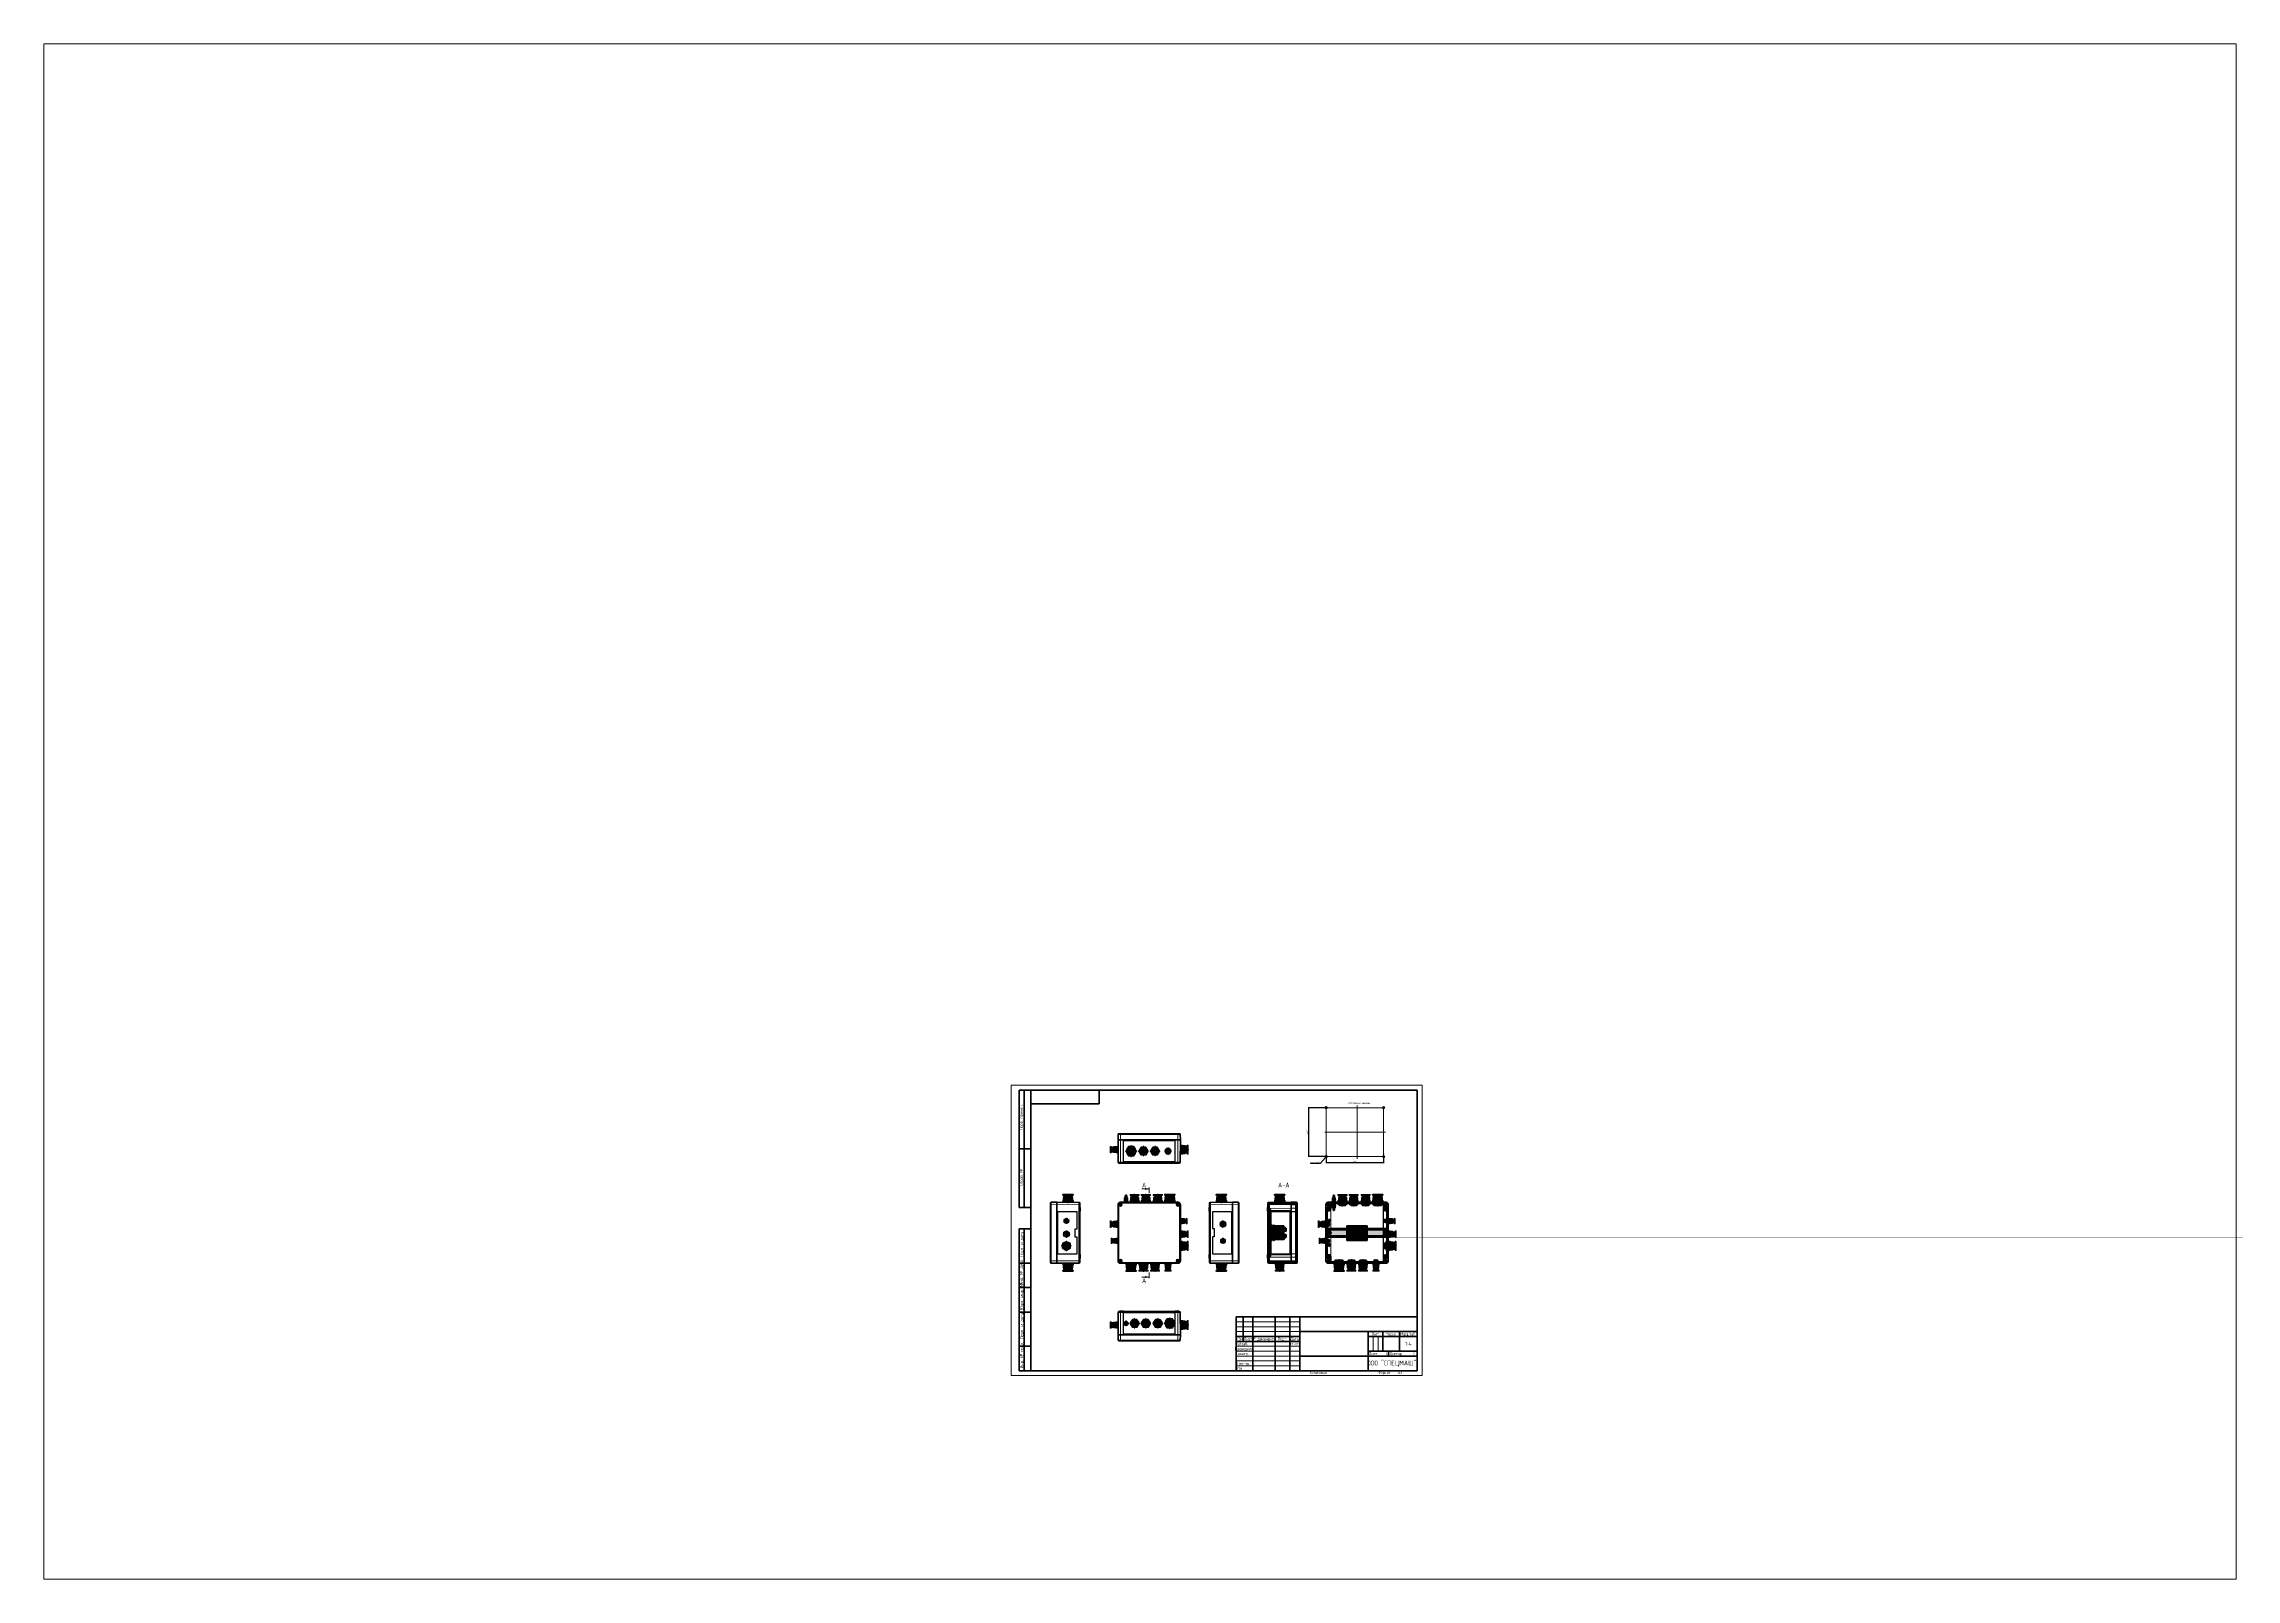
# Paper-space layout 'Лист1' of a CAD drawing. Header units: millimetres. Extents: x 29 to 262, y 20 to 183.
# The model-space entities are those that its viewports show. They can reach past a viewport. Long polylines and large blocks are cut down to what shows.
import ezdxf
from ezdxf.enums import TextEntityAlignment as Align

# ---------------------------------------------------------------- set-up
doc = ezdxf.new("R2010")
doc.units = ezdxf.units.MM
for name, pattern in [('K5LT_AXLED', [26.227272, 21.727272, -1.5, 1.5, -1.5]), ('K5LT_BASIC', [0]), ('K5LT_THIN', [0])]:
    doc.linetypes.add(name, pattern=pattern)
for name, color, linetype in [('BORDER_TEXT', 7, 'Continuous'), ('TEXT', 4, 'Continuous'), ('TEXT_TRANSLATION_EN', 51, 'Continuous'), ('TITLE_TEXT', 7, 'Continuous'), ('Системный слой', 7, 'Continuous')]:
    doc.layers.add(name, color=color, linetype=linetype)
doc.styles.add('KDIMTEXTSTYLE', font='GOST_AU.SHX', dxfattribs={"width": 0.96, "oblique": 15, "height": 5})
doc.styles.add('KTEXTSTYLE', font='GOST_AU.SHX', dxfattribs={"width": 0.96, "height": 5})
doc.styles.get("Standard").update_dxf_attribs({"font": 'GOST_A.TTF'})
doc.dimstyles.new('KDIMSTYLE (1.00)', dxfattribs={"dimtxt": 5, "dimasz": 1, "dimexe": 2, "dimexo": 0, "dimgap": 1, "dimtad": 1, "dimtxsty": 'KDIMTEXTSTYLE', "dimsah": 1, "dimcen": 0, "dimdle": 1, "dimazin": 3, "dimtfac": 0.667, "dimtmove": 0, "dimatfit": 3, "dimtvp": 1})

# ---------------------------------------------------------------- blocks, each defined once
blk = doc.blocks.new('VP.262512_topside')
at = {"layer": 'Системный слой', "color": 150, "linetype": 'K5LT_BASIC', "lineweight": 60, "true_color": 0x0080ff}
for p, q in [((-127.5, 115), (-127.5, -115)), ((-122, 113.1), (-121.9, 113.2)), ((-121.9, 113.2), (-121.7, 113.3)), ((-119.8, 114.4), (-121.7, 113.3)), ((-121.3, 112), (-121.4, 112)), ((-121.3, 112), (-121, 112.2)), ((-121, 112.2), (-119.1, 113.3)), ((-118.5, 115.3), (-119.8, 114.4)), ((-118.5, 118), (-119.6, 117.4)), ((-119.6, 117.4), (-118.5, 115.3)), ((-119.1, 113.3), (-117.8, 114)), ((-117.2, 116), (-118.5, 118)), ((-117.8, 114), (-116.5, 112)), ((117.5, 125), (-117.5, 125)), ((-115.9, 116.7), (-117.2, 116)), ((-116.5, 114.7), (-115.2, 115.6)), ((-115.4, 112.6), (-116.5, 114.7)), ((-116.5, 112), (-115.4, 112.6)), ((-114, 117.8), (-115.9, 116.7)), ((-115.2, 115.6), (-113.3, 116.7)), ((-113.7, 118), (-114, 117.8)), ((-113.7, 118), (-113.6, 118)), ((-113.1, 116.8), (-113.3, 116.7)), ((-113, 116.9), (-113.1, 116.8)), ((112.6, 114.9), (112.7, 114.9)), ((112.7, 114.9), (113, 114.9)), ((112.9, 113.6), (112.8, 113.6)), ((112.9, 113.6), (113.2, 113.6)), ((115.2, 115.3), (113, 114.9)), ((113.2, 113.6), (115.4, 114)), ((116.7, 115.6), (115.2, 115.3)), ((115.4, 114), (116.9, 114.2)), ((117.6, 118.2), (116.4, 118)), ((116.4, 118), (116.7, 115.6)), ((116.9, 114.2), (117.4, 111.8)), ((117.4, 111.8), (118.6, 112)), ((118.1, 115.8), (117.6, 118.2)), ((119.6, 116), (118.1, 115.8)), ((118.3, 114.4), (119.8, 114.7)), ((118.6, 112), (118.3, 114.4)), ((121.8, 116.4), (119.6, 116)), ((119.8, 114.7), (122, 115.1)), ((122.1, 116.4), (121.8, 116.4)), ((122.3, 115.1), (122, 115.1)), ((122.1, 116.4), (122.2, 116.4)), ((122.4, 115.1), (122.3, 115.1)), ((127.5, -115), (127.5, 115)), ((-122.3, -114.5), (-122.4, -114.5)), ((-122.3, -114.5), (-122, -114.6)), ((-122.1, -113.2), (-122, -113.3)), ((-122, -113.3), (-121.7, -113.3)), ((-122, -114.6), (-119.8, -115.1)), ((-119.5, -113.8), (-121.7, -113.3)), ((-119.8, -115.1), (-118.4, -115.5)), ((-118, -114.1), (-119.5, -113.8)), ((-118.4, -115.5), (-118.8, -117.9)), ((-118.8, -117.9), (-117.6, -118.2)), ((-117.4, -111.8), (-118, -114.1)), ((-117.6, -118.2), (-117, -115.9)), ((-117.5, -125), (117.5, -125)), ((-116.2, -112.1), (-117.4, -111.8)), ((-117, -115.9), (-115.5, -116.2)), ((-116.6, -114.5), (-116.2, -112.1)), ((-115.2, -114.9), (-116.6, -114.5)), ((-115.5, -116.2), (-113.3, -116.7)), ((-113, -115.4), (-115.2, -114.9)), ((-113, -116.7), (-113.3, -116.7)), ((-112.7, -115.5), (-113, -115.4)), ((-112.9, -116.8), (-113, -116.7)), ((-112.7, -115.5), (-112.6, -115.5)), ((116.6, -114.4), (114.3, -114.9)), ((114.3, -114.9), (114.5, -116.1)), ((114.5, -116.1), (116.9, -115.9)), ((116, -110.4), (116, -110.3)), ((116, -110.4), (116.1, -110.7)), ((116.1, -110.7), (116.5, -112.9)), ((116.5, -112.9), (116.6, -114.4)), ((116.9, -115.9), (117.2, -117.3)), ((117.2, -117.3), (117.6, -119.5)), ((117.3, -110.1), (117.3, -110.2)), ((117.3, -110.2), (117.4, -110.5)), ((117.8, -112.7), (117.4, -110.5)), ((117.7, -119.8), (117.6, -119.5)), ((117.7, -119.9), (117.7, -119.8)), ((118.1, -114.1), (117.8, -112.7)), ((120.5, -113.9), (118.1, -114.1)), ((118.4, -115.6), (120.7, -115.1)), ((118.5, -117.1), (118.4, -115.6)), ((118.9, -119.3), (118.5, -117.1)), ((119, -119.6), (118.9, -119.3)), ((119, -119.6), (119, -119.7)), ((120.7, -115.1), (120.5, -113.9))]:
    blk.add_line(p, q, dxfattribs=at)
at = {"layer": 'Системный слой', "color": 7, "linetype": 'K5LT_THIN', "lineweight": 18}
for p, q in [((-127.1, 114.6), (-127.5, 115)), ((-127.1, -114.6), (-127.1, 114.6)), ((-127.1, 114.6), (-124.1, 114.6)), ((-124.1, 114.6), (-124.1, -114.6)), ((-117.5, 125), (-117.1, 124.6)), ((-117.1, 124.6), (-117.1, 121.6)), ((-117.1, 124.6), (117.1, 124.6)), ((117.1, 121.6), (-117.1, 121.6)), ((117.1, 124.6), (117.5, 125)), ((117.1, 124.6), (117.1, 121.6)), ((124.1, 114.6), (127.1, 114.6)), ((124.1, -114.6), (124.1, 114.6)), ((127.5, 115), (127.1, 114.6)), ((127.1, 114.6), (127.1, -114.6)), ((-127.5, -115), (-127.1, -114.6)), ((-127.1, -114.6), (-124.1, -114.6)), ((-117.1, -124.6), (-117.5, -125)), ((-117.1, -121.6), (-117.1, -124.6)), ((-117.1, -121.6), (117.1, -121.6)), ((117.1, -124.6), (-117.1, -124.6)), ((117.1, -121.6), (117.1, -124.6)), ((117.5, -125), (117.1, -124.6)), ((124.1, -114.6), (127.1, -114.6)), ((127.1, -114.6), (127.5, -115))]:
    blk.add_line(p, q, dxfattribs=at)
at = {"layer": 'Системный слой', "color": 30, "linetype": 'K5LT_AXLED', "lineweight": 18, "true_color": 0xff8000}
for p, q in [((-117.5, 115), (-125, 115)), ((-117.5, 115), (-117.5, 122.5)), ((-117.5, 115), (-110, 115)), ((-117.5, 115), (-117.5, 107.5)), ((117.5, 115), (110, 115)), ((117.5, 115), (117.5, 122.5)), ((117.5, 115), (125, 115)), ((117.5, 115), (117.5, 107.5)), ((-117.5, -115), (-125, -115)), ((-117.5, -115), (-117.5, -107.5)), ((-117.5, -115), (-110, -115)), ((-117.5, -115), (-117.5, -122.5)), ((117.5, -115), (110, -115)), ((117.5, -115), (117.5, -107.5)), ((117.5, -115), (125, -115)), ((117.5, -115), (117.5, -122.5))]:
    blk.add_line(p, q, dxfattribs=at)
at = {"layer": 'Системный слой', "color": 150, "linetype": 'K5LT_BASIC', "lineweight": 60, "true_color": 0x0080ff}
for centre, radius in [((-117.5, 115), 5), ((117.5, 115), 5), ((-117.5, -115), 5.5), ((-117.5, -115), 5.24), ((-117.5, -115), 5), ((117.5, -115), 5.5), ((117.5, -115), 5.24), ((117.5, -115), 5)]:
    blk.add_circle(centre, radius, dxfattribs=at)
for centre, radius, start, end in [((-117.5, 115), 5.5, 270, 180), ((-117.5, 115), 5.5, 180, 270), ((-117.5, 115), 5.24, 90, 180), ((-117.5, 115), 5.24, 180, 90), ((-117.5, 115), 4.89, 202.71182, 210.35052), ((-117.5, 115), 4.89, 210.35052, 217.98922), ((-117.5, 115), 4.89, 22.71182, 37.98922), ((117.5, 115), 5.5, 270, 180), ((117.5, 115), 5.5, 180, 270), ((117.5, 115), 5.24, 180, 90), ((117.5, 115), 5.24, 90, 180), ((117.5, 115), 4.89, 181.62921, 189.26791), ((117.5, 115), 4.89, 189.26791, 196.90661), ((117.5, 115), 4.89, 1.62921, 16.90661), ((-117.5, -115), 4.89, 166.59257, 174.23127), ((-117.5, -115), 4.89, 158.95387, 166.59257), ((-117.5, -115), 4.89, 338.95387, 354.23127), ((117.5, -115), 4.89, 92.19028, 107.46768), ((117.5, -115), 4.89, 272.19028, 279.82898), ((117.5, -115), 4.89, 279.82898, 287.46768)]:
    blk.add_arc(centre, radius, start, end, dxfattribs=at)
at = {"layer": 'Системный слой', "color": 7, "linetype": 'K5LT_THIN', "lineweight": 18}
for centre, start, end in [((-117.5, 115), 38.11613, 202.58491), ((-117.5, 115), 218.11613, 22.58491), ((117.5, 115), 17.03351, 181.5023), ((117.5, 115), 197.03351, 1.5023), ((-117.5, -115), 174.35818, 338.82697), ((-117.5, -115), 354.35818, 158.82697), ((117.5, -115), 107.59459, 272.06338), ((117.5, -115), 287.59459, 92.06338)]:
    blk.add_arc(centre, 4.81, start, end, dxfattribs=at)
at = {"layer": 'Системный слой', "color": 150, "linetype": 'K5LT_BASIC', "lineweight": 60, "true_color": 0x0080ff}
for points in [[(-127.5, 115), (-127.5, 120.9), (-123.4, 125), (-117.5, 125)], [(117.5, 125), (123.4, 125), (127.5, 120.9), (127.5, 115)], [(-117.5, -125), (-123.4, -125), (-127.5, -120.9), (-127.5, -115)], [(127.5, -115), (127.5, -120.9), (123.4, -125), (117.5, -125)]]:
    blk.add_rational_spline(points, [1, 0.804824712256, 0.804824712256, 1], degree=3, dxfattribs=at)
at = {"layer": 'Системный слой', "color": 7, "linetype": 'K5LT_THIN', "lineweight": 18}
for points, weights in [([(-127.1, 114.6), (-127.1, 120.4), (-122.9, 124.6), (-117.1, 124.6)], [1, 0.804824712256, 0.804824712256, 1]), ([(-117.1, 121.6), (-121.2, 121.6), (-124.1, 118.7), (-124.1, 114.6)], [1, 0.804824712256, 0.804824712256, 1]), ([(-121.7, 113.3), (-124.3, 119.7), (-118.3, 123.2), (-114, 117.8)], [1, 0.429396510113, 0.429396510113, 1]), ([(-113.3, 116.7), (-110.7, 110.3), (-116.7, 106.8), (-121, 112.2)], [1, 0.429396510113, 0.429396510113, 1]), ([(113, 114.9), (112.9, 121.9), (119.7, 123), (121.8, 116.4)], [1, 0.429396510113, 0.429396510113, 1]), ([(122, 115.1), (122.1, 108.1), (115.3, 107), (113.2, 113.6)], [1, 0.429396510113, 0.429396510113, 1]), ([(117.1, 124.6), (122.9, 124.6), (127.1, 120.4), (127.1, 114.6)], [1, 0.804824712256, 0.804824712256, 1]), ([(124.1, 114.6), (124.1, 118.7), (121.2, 121.6), (117.1, 121.6)], [1, 0.804824712256, 0.804824712256, 1]), ([(-117.1, -124.6), (-122.9, -124.6), (-127.1, -120.4), (-127.1, -114.6)], [1, 0.804824712256, 0.804824712256, 1]), ([(-124.1, -114.6), (-124.1, -118.7), (-121.2, -121.6), (-117.1, -121.6)], [1, 0.804824712256, 0.804824712256, 1]), ([(-113.3, -116.7), (-115.9, -123.1), (-122.6, -121.5), (-122, -114.6)], [1, 0.429396510113, 0.429396510113, 1]), ([(-121.7, -113.3), (-119.1, -106.9), (-112.4, -108.5), (-113, -115.4)], [1, 0.429396510113, 0.429396510113, 1]), ([(117.6, -119.5), (110.7, -119.7), (109.5, -112.9), (116.1, -110.7)], [1, 0.429396510113, 0.429396510113, 1]), ([(127.1, -114.6), (127.1, -120.4), (122.9, -124.6), (117.1, -124.6)], [1, 0.804824712256, 0.804824712256, 1]), ([(117.1, -121.6), (121.2, -121.6), (124.1, -118.7), (124.1, -114.6)], [1, 0.804824712256, 0.804824712256, 1]), ([(117.4, -110.5), (124.3, -110.3), (125.5, -117.1), (118.9, -119.3)], [1, 0.429396510113, 0.429396510113, 1])]:
    blk.add_rational_spline(points, weights, degree=3, dxfattribs=at)
blk = doc.blocks.new('VZ-N32_exe')
at = {"true_color": 0xffffff}
blk.add_hatch(color=7, dxfattribs=at).paths.add_polyline_path([(22, -1.9), (22, 1.9), (12.6, 18.1), (9.4, 20), (-9.4, 20), (-12.6, 18.1), (-22, 1.9), (-22, -1.9), (-12.6, -18.1), (-9.4, -20), (9.4, -20), (12.6, -18.1)])
at = {"color": 30, "linetype": 'K5LT_AXLED', "lineweight": 18, "true_color": 0xff8000}
for q in [(-24.1, 0), (0, 24.1), (24.1, 0), (0, -24.1)]:
    blk.add_line((0, 0), q, dxfattribs=at)
at = {"color": 150, "linetype": 'K5LT_BASIC', "lineweight": 0, "true_color": 0x0080ff}
for p, q in [((-22, 1.9), (-17.3, 10)), ((-17.3, 10), (-12.6, 18.1)), ((-9.4, 20), (0, 20)), ((0, 20), (9.4, 20)), ((12.6, 18.1), (17.3, 10)), ((17.3, 10), (22, 1.9)), ((-17.3, -10), (-22, -1.9)), ((-12.6, -18.1), (-17.3, -10)), ((0, -20), (-9.4, -20)), ((9.4, -20), (0, -20)), ((17.3, -10), (12.6, -18.1)), ((22, -1.9), (17.3, -10))]:
    blk.add_line(p, q, dxfattribs=at)
at = {"color": 7, "linetype": 'K5LT_THIN', "lineweight": 0}
for radius in [18.6, 13]:
    blk.add_circle((0, 0), radius, dxfattribs=at)
at = {"color": 150, "linetype": 'K5LT_BASIC', "lineweight": 0, "true_color": 0x0080ff}
for radius in [15.6, 12.8, 12.5]:
    blk.add_circle((0, 0), radius, dxfattribs=at)
for radius, start, end in [(22.1, 175.17976, 184.82024), (20, 150, 210), (20, 90, 150), (22.1, 115.17976, 124.82024), (20, 30, 90), (22.1, 55.17976, 64.82024), (20, 330, 30), (22.1, 355.17976, 4.82024), (20, 210, 270), (22.1, 235.17976, 244.82024), (20, 270, 330), (22.1, 295.17976, 304.82024)]:
    blk.add_arc((0, 0), radius, start, end, dxfattribs=at)
blk = doc.blocks.new('VZ-N25_exe')
at = {"true_color": 0xffffff}
blk.add_hatch(color=7, dxfattribs=at).paths.add_polyline_path([(18.6, -1.9), (18.6, 1.9), (10.9, 15.1), (7.7, 17), (-7.7, 17), (-10.9, 15.1), (-18.6, 1.9), (-18.6, -1.9), (-10.9, -15.1), (-7.7, -17), (7.7, -17), (10.9, -15.1)])
at = {"color": 30, "linetype": 'K5LT_AXLED', "lineweight": 18, "true_color": 0xff8000}
for p, q in [((-21.2, 0), (0, 0)), ((0, 21.2), (0, 0)), ((0, 0), (0, -21.2)), ((0, 0), (21.2, 0))]:
    blk.add_line(p, q, dxfattribs=at)
at = {"color": 150, "linetype": 'K5LT_BASIC', "lineweight": 0, "true_color": 0x0080ff}
for p, q in [((-18.6, 1.9), (-14.7, 8.5)), ((-14.7, 8.5), (-10.9, 15.1)), ((-7.7, 17), (0, 17)), ((0, 17), (7.7, 17)), ((10.9, 15.1), (14.7, 8.5)), ((14.7, 8.5), (18.6, 1.9)), ((-14.7, -8.5), (-18.6, -1.9)), ((-10.9, -15.1), (-14.7, -8.5)), ((0, -17), (-7.7, -17)), ((7.7, -17), (0, -17)), ((14.7, -8.5), (10.9, -15.1)), ((18.6, -1.9), (14.7, -8.5))]:
    blk.add_line(p, q, dxfattribs=at)
at = {"color": 7, "linetype": 'K5LT_THIN', "lineweight": 0}
for radius in [15.1, 9.5]:
    blk.add_circle((0, 0), radius, dxfattribs=at)
at = {"color": 150, "linetype": 'K5LT_BASIC', "lineweight": 0, "true_color": 0x0080ff}
for radius in [12.1, 9.3, 9]:
    blk.add_circle((0, 0), radius, dxfattribs=at)
for radius, start, end in [(18.6, 174.28261, 185.71739), (17, 150, 210), (17, 90, 150), (18.6, 114.28261, 125.71739), (17, 30, 90), (18.6, 54.28261, 65.71739), (17, 330, 30), (18.6, 354.28261, 5.71739), (17, 210, 270), (18.6, 234.28261, 245.71739), (17, 270, 330), (18.6, 294.28261, 305.71739)]:
    blk.add_arc((0, 0), radius, start, end, dxfattribs=at)
blk = doc.blocks.new('VZ-N16_exe')
at = {"true_color": 0xffffff}
blk.add_hatch(color=7, dxfattribs=at).paths.add_polyline_path([(13, -1.4), (13, 1.4), (7.8, 10.6), (5.3, 12), (-5.3, 12), (-7.8, 10.6), (-13, 1.4), (-13, -1.4), (-7.8, -10.6), (-5.3, -12), (5.3, -12), (7.8, -10.6)])
at = {"color": 30, "linetype": 'K5LT_AXLED', "lineweight": 18, "true_color": 0xff8000}
for p, q in [((-14.8, 0), (0, 0)), ((0, 0), (0, 14.8)), ((0, -14.8), (0, 0)), ((0, 0), (14.8, 0))]:
    blk.add_line(p, q, dxfattribs=at)
at = {"color": 150, "linetype": 'K5LT_BASIC', "lineweight": 0, "true_color": 0x0080ff}
for p, q in [((-10.4, 6), (-13, 1.4)), ((-7.8, 10.6), (-10.4, 6)), ((0, 12), (-5.3, 12)), ((5.3, 12), (0, 12)), ((10.4, 6), (7.8, 10.6)), ((13, 1.4), (10.4, 6)), ((-13, -1.4), (-10.4, -6)), ((-10.4, -6), (-7.8, -10.6)), ((-5.3, -12), (0, -12)), ((0, -12), (5.3, -12)), ((7.8, -10.6), (10.4, -6)), ((10.4, -6), (13, -1.4))]:
    blk.add_line(p, q, dxfattribs=at)
for radius in [12, 11.5, 8, 7.5, 4.1, 4]:
    blk.add_circle((0, 0), radius, dxfattribs=at)
for start, end in [(173.6475, 186.3525), (113.6475, 126.3525), (53.6475, 66.3525), (353.6475, 6.3525), (233.6475, 246.3525), (293.6475, 306.3525)]:
    blk.add_arc((0, 0), 13.1, start, end, dxfattribs=at)
at = {"color": 7, "linetype": 'K5LT_THIN', "lineweight": 0}
blk.add_arc((0, 0), 7.46, 20, 290, dxfattribs=at)
blk = doc.blocks.new('VP.262512_downside')
at = {"color": 7, "true_color": 0xffffff}
blk.add_lwpolyline([(0, 0), (212.7, 0), (212.7, 85.5), (0, 85.5), (0, 0)], dxfattribs=at)
at = {"layer": 'Системный слой', "color": 150, "linetype": 'K5LT_BASIC', "lineweight": 60, "true_color": 0x0080ff}
for p, q in [((-20.7, 111.1), (-21.1, 89)), ((-10.7, 114), (-17.7, 114)), ((223.4, 114), (-10.7, 114)), ((230.4, 114), (223.4, 114)), ((233.9, 89), (233.4, 111.1)), ((-21.1, 89), (-20.6, -2)), ((-21.1, 89), (-11.1, 89)), ((223.9, 89), (-11.1, 89)), ((223.9, 89), (233.9, 89)), ((233.9, 89), (233.4, -2)), ((-16.6, -6), (-16.6, -6)), ((-14.9, -6), (-16.6, -6)), ((-16.6, -6), (-16.6, -6)), ((-16.6, -6), (-16.6, -6)), ((-16.6, -6), (-16.6, -6)), ((-15.2, -6), (-15.2, -6)), ((-15.2, -6), (-15.1, -6)), ((-15.2, -6), (-15.1, -6)), ((-14.9, -6), (-15.2, -6)), ((-15.2, -6), (-15.2, -6)), ((-14.8, -6), (-15.1, -6)), ((-14.9, -6), (-15.1, -6)), ((-15.1, -6.9), (-15.1, -6.1)), ((-14.9, -6), (-15, -6)), ((-14.8, -6), (-15, -6)), ((-14.6, -7), (-15, -7)), ((-14.6, -7), (-15, -7)), ((-14.8, -6), (-14.9, -6)), ((-14.8, -6), (-14.9, -6)), ((-10.6, -6), (-14.9, -6)), ((-14.9, -6), (-14.9, -6)), ((-14.8, -6), (-14.4, -6)), ((-14.8, -6), (-14.5, -6)), ((-14.8, -6), (-14.4, -6)), ((-14.8, -6), (-14.5, -6)), ((-14.8, -6), (-14.5, -6)), ((-14.8, -6), (-14.5, -6)), ((-13.6, -7), (-14.6, -7)), ((-13.7, -6), (-13.8, -6)), ((-3, -7), (-13.6, -7)), ((223.4, -6), (-10.6, -6)), ((-3.1, -6.9), (-3.1, -6.1)), ((-1.7, -7), (-3, -7)), ((-2.6, -7), (-3, -7)), ((-3, -7), (-3, -7)), ((-2.8, -6), (-2.8, -6)), ((-1.6, -7), (-2.6, -7)), ((-0.7, -7), (-1.7, -7)), ((-1.6, -6.1), (-1.6, -6.9)), ((-0.7, -7), (-1.6, -7)), ((-1.5, -6), (-1.2, -6)), ((-0.3, -7), (-0.7, -7)), ((-0.3, -7), (-0.7, -7)), ((-0.3, -7), (-0.3, -7)), ((-0.2, -6), (-0.2, -6)), ((-0.2, -6), (-0.2, -6)), ((-0.2, -6.9), (-0.1, -6.1)), ((212.9, -6.9), (212.9, -6.1)), ((213.4, -7), (213, -7)), ((213.4, -7), (213, -7)), ((214.4, -7), (213.4, -7)), ((214.4, -7), (213.4, -7)), ((214.2, -6), (214, -6)), ((214.4, -6.9), (214.4, -6.1)), ((215.3, -7), (214.4, -7)), ((215.7, -7), (214.4, -7)), ((215.7, -7), (215.3, -7)), ((215.5, -6), (215.5, -6)), ((226.3, -7), (215.7, -7)), ((215.8, -6.9), (215.9, -6.1)), ((227.6, -6), (223.4, -6)), ((227.3, -7), (226.3, -7)), ((227.5, -6), (227.2, -6)), ((227.5, -6), (227.2, -6)), ((227.5, -6), (227.2, -6)), ((227.5, -6), (227.2, -6)), ((227.5, -6), (227.3, -6)), ((227.5, -6), (227.3, -6)), ((227.7, -7), (227.3, -7)), ((227.7, -7), (227.3, -7)), ((227.5, -6), (227.6, -6)), ((227.5, -6), (227.6, -6)), ((229.4, -6), (227.6, -6)), ((227.6, -6), (227.9, -6)), ((227.6, -6), (227.7, -6)), ((227.6, -6), (227.7, -6)), ((227.6, -6), (227.8, -6)), ((227.7, -7), (227.7, -7)), ((227.7, -7), (227.7, -7)), ((227.8, -6), (228, -6)), ((228, -6), (227.8, -6)), ((228, -6), (227.8, -6)), ((227.9, -6.1), (227.8, -6.9)), ((228, -6), (227.9, -6)), ((228, -6), (227.9, -6))]:
    blk.add_line(p, q, dxfattribs=at)
at = {"layer": 'Системный слой', "color": 7, "linetype": 'K5LT_THIN', "lineweight": 18}
for p, q in [((-11.1, 89), (-10.7, 111.1)), ((-10.7, 114), (-10.7, 111.1)), ((-10.7, 111.1), (223.4, 111.1)), ((223.4, 114), (223.4, 111.1)), ((223.4, 111.1), (223.9, 89)), ((-10.6, -2), (-11.1, 89)), ((223.9, 89), (223.4, -2)), ((-13.6, -6), (-13.6, -6.1)), ((-13.6, -6.1), (-3.1, -6.1)), ((-13.6, -6.9), (-13.6, -6.1)), ((-13.6, -7), (-13.6, -6.9)), ((-3.1, -6.9), (-13.6, -6.9)), ((-10.6, -6), (-10.6, -2)), ((-10.6, -2), (223.4, -2)), ((-1.6, -6.1), (-1.6, -6)), ((214.4, -6), (214.4, -6.1)), ((226.3, -6.9), (215.8, -6.9)), ((215.9, -6.1), (226.4, -6.1)), ((223.4, -2), (223.4, -6)), ((226.3, -6.9), (226.4, -6.1)), ((226.3, -7), (226.3, -6.9)), ((226.4, -6), (226.4, -6.1))]:
    blk.add_line(p, q, dxfattribs=at)
at = {"layer": 'Системный слой', "color": 150, "linetype": 'K5LT_BASIC', "lineweight": 60, "true_color": 0x0080ff}
for centre, radius, start, end in [((-17.7, 111), 3, 90, 178.9), ((230.4, 111), 3, 1.1, 90), ((-16.6, -2), 4, 180.3, 270), ((-3.2, -6.1), 0.1, 1, 90), ((-3, -6.9), 0.1, 181, 270), ((-0.3, -6.9), 0.1, 270, 359), ((0, -6.1), 0.1, 90, 179), ((0, -6.1), 0.1, 90, 179), ((212.8, -6.1), 0.1, 1, 90), ((213, -6.9), 0.1, 181, 270), ((215.7, -6.9), 0.1, 270, 359), ((216, -6.1), 0.1, 90, 179), ((229.4, -2), 4, 270.00007, 359.7), ((229.4, -2), 4, 270, 270.00007)]:
    blk.add_arc(centre, radius, start, end, dxfattribs=at)
at = {"layer": 'Системный слой', "color": 7, "linetype": 'K5LT_THIN', "lineweight": 18}
for centre, major_axis, start_param, end_param in [((-14.9, -2), (0, -4), 4.719794, 6.283185), ((-14.8, -6.1), (0, 0.1), 4.737069, 6.283185), ((-14.6, -6.9), (0, -0.1), 4.737069, 6.283185), ((-2.8, -6.1), (0, 0.1), 4.737069, 6.283185), ((-2.6, -6.9), (0, -0.1), 4.737069, 6.283184), ((-0.7, -6.9), (0, 0.1), 3.141593, 4.687709), ((-0.5, -6.1), (0, 0.1), 0, 1.546116), ((-0.5, -6.1), (0, 0.1), 0, 0.011508), ((213.2, -6.1), (0, 0.1), 4.737069, 6.283185), ((213.4, -6.9), (0, -0.1), 4.737069, 6.283184), ((215.3, -6.9), (0, 0.1), 3.141593, 4.687709), ((215.5, -6.1), (0, 0.1), 0, 1.546116), ((227.3, -6.9), (0, 0.1), 3.141594, 4.687709), ((227.5, -6.1), (0, 0.1), 0, 1.546116), ((227.6, -2), (0, 4), 3.141593, 4.704984)]:
    blk.add_ellipse(centre, major_axis=major_axis, ratio=0.707107, start_param=start_param, end_param=end_param, dxfattribs=at)
at = {"layer": 'Системный слой', "color": 150, "linetype": 'K5LT_BASIC', "lineweight": 60, "true_color": 0x0080ff}
for centre, major_axis, start_param, end_param in [((-15.2, -6.1), (0, 0.1), 4.72986, 6.283183), ((228, -6.1), (0, -0.1), 3.141593, 4.694918)]:
    blk.add_ellipse(centre, major_axis=major_axis, ratio=1, start_param=start_param, end_param=end_param, dxfattribs=at)
at = {"layer": 'Системный слой', "color": 7, "linetype": 'K5LT_THIN', "lineweight": 18}
for points in [[(-20.7, 111.1), (-20.7, 111.1), (-16.6, 111.1), (-10.7, 111.1)], [(223.4, 111.1), (229.3, 111.1), (233.4, 111.1), (233.4, 111.1)]]:
    blk.add_rational_spline(points, [1, 0.804824712256, 0.804824712256, 1], degree=3, dxfattribs=at)
for points in [[(-20.6, -2), (-20.6, -2), (-20.4, -2), (-19.3, -2), (-18.6, -2), (-17.7, -2)], [(-17.7, -2), (-16.8, -2), (-15.8, -2), (-13.4, -2), (-12, -2), (-10.6, -2)], [(223.4, -2), (224.8, -2), (226.1, -2), (228.5, -2), (229.6, -2), (230.4, -2)], [(230.4, -2), (231.3, -2), (232.1, -2), (233.1, -2), (233.4, -2), (233.4, -2)]]:
    blk.add_open_spline(points, degree=3, knots=[0, 0, 0, 0, 0.5, 0.5, 1, 1, 1, 1], dxfattribs=at)
at = {"layer": 'Системный слой', "color": 150, "linetype": 'K5LT_BASIC', "lineweight": 60, "true_color": 0x0080ff}
for points, knots in [([(-15.2, -6), (-15.2, -6), (-15.2, -6), (-15.1, -6), (-15.1, -6.1), (-15.1, -6.1)], [0, 0, 0, 0, 0.5, 0.5, 1, 1, 1, 1]), ([(-15, -7), (-15, -7), (-15.1, -7), (-15.1, -7), (-15.1, -6.9), (-15.1, -6.9)], [0, 0, 0, 0, 0.5, 0.5, 1, 1, 1, 1]), ([(-3, -7), (-3, -7), (-3, -7), (-3, -7), (-3, -7), (-3, -7), (-3, -7), (-3, -7), (-3, -7), (-3, -7), (-3, -7), (-3, -7)], [2.141056, 2.141056, 2.141056, 2.141056, 2.292975, 2.292975, 2.596815, 2.596815, 3.031039, 3.031039, 3.204494, 3.204494, 3.625097, 3.625097, 3.625097, 3.625097]), ([(-2.8, -6), (-2.8, -6), (-2.8, -6), (-2.8, -6), (-2.8, -6), (-2.8, -6), (-2.8, -6), (-2.8, -6), (-2.8, -6), (-2.8, -6), (-2.8, -6), (-2.8, -6), (-2.8, -6), (-2.8, -6), (-2.8, -6), (-2.8, -6), (-2.8, -6), (-2.8, -6), (-2.7, -6), (-2.7, -6), (-2.7, -6), (-2.7, -6), (-2.7, -6), (-2.7, -6), (-2.7, -6), (-2.7, -6), (-2.7, -6), (-2.7, -6), (-2.7, -6), (-2.7, -6), (-2.7, -6), (-2.7, -6), (-2.7, -6), (-2.7, -6), (-2.7, -6), (-2.7, -6)], [0.01927, 0.01927, 0.01927, 0.01927, 0.019314, 0.019314, 0.048815, 0.048815, 0.097629, 0.097629, 0.195258, 0.195258, 0.390516, 0.390516, 0.781032, 0.781032, 1.253123, 1.253123, 1.725215, 1.725215, 2.197306, 2.197306, 2.669397, 2.669397, 3.141488, 3.141488, 3.613579, 3.613579, 4.085671, 4.085671, 4.557762, 4.557762, 5.029853, 5.029853, 5.501944, 5.501944, 5.803668, 5.803668, 5.803668, 5.803668]), ([(-1.6, -6.9), (-1.6, -6.9), (-1.6, -7), (-1.6, -7), (-1.6, -7), (-1.6, -7)], [0, 0, 0, 0, 0.5, 0.5, 1, 1, 1, 1]), ([(213, -7), (213, -7), (213, -7), (213, -7), (213, -7), (213, -7), (213, -7), (213, -7), (213, -7), (213, -7), (213, -7), (213, -7)], [2.141056, 2.141056, 2.141056, 2.141056, 2.292975, 2.292975, 2.596815, 2.596815, 3.204494, 3.204494, 3.405823, 3.405823, 3.625097, 3.625097, 3.625097, 3.625097]), ([(214.4, -7), (214.4, -7), (214.4, -7), (214.4, -7), (214.4, -6.9), (214.4, -6.9)], [0, 0, 0, 0, 0.5, 0.5, 1, 1, 1, 1]), ([(227.8, -6.9), (227.8, -6.9), (227.8, -7), (227.8, -7), (227.8, -7), (227.7, -7)], [0, 0, 0, 0, 0.5, 0.5, 1, 1, 1, 1]), ([(228, -6), (227.9, -6), (227.9, -6), (227.9, -6), (227.9, -6.1), (227.9, -6.1)], [0, 0, 0, 0, 0.5, 0.5, 1, 1, 1, 1])]:
    blk.add_open_spline(points, degree=3, knots=knots, dxfattribs=at)
at = {"layer": 'Системный слой', "color": 7, "linetype": 'K5LT_THIN', "lineweight": 18}
for points in [[(-15.1, -6.1), (-15.1, -6.1), (-15, -6.1), (-14.7, -6.1)], [(-15.1, -6.1), (-15.1, -6.1), (-15, -6.1), (-14.7, -6.1)], [(-14.7, -6.9), (-15, -6.9), (-15.1, -6.9), (-15.1, -6.9)], [(-14.7, -6.1), (-14.4, -6.1), (-14, -6.1), (-13.6, -6.1)], [(-14.7, -6.1), (-14.4, -6.1), (-14, -6.1), (-13.6, -6.1)], [(-13.6, -6.9), (-14, -6.9), (-14.4, -6.9), (-14.7, -6.9)], [(-3.1, -6.1), (-3.1, -6.1), (-3, -6.1), (-2.7, -6.1)], [(-2.7, -6.9), (-3, -6.9), (-3.1, -6.9), (-3.1, -6.9)], [(-2.7, -6.1), (-2.4, -6.1), (-2, -6.1), (-1.6, -6.1)], [(-1.6, -6.9), (-2, -6.9), (-2.4, -6.9), (-2.7, -6.9)], [(-1.6, -6.1), (-1.2, -6.1), (-0.9, -6.1), (-0.6, -6.1)], [(-1.6, -6.1), (-1.2, -6.1), (-0.9, -6.1), (-0.6, -6.1)], [(-0.6, -6.9), (-0.9, -6.9), (-1.2, -6.9), (-1.6, -6.9)], [(-0.6, -6.1), (-0.3, -6.1), (-0.1, -6.1), (-0.1, -6.1)], [(-0.6, -6.1), (-0.3, -6.1), (-0.1, -6.1), (-0.1, -6.1)], [(-0.2, -6.9), (-0.2, -6.9), (-0.3, -6.9), (-0.6, -6.9)], [(212.9, -6.1), (212.9, -6.1), (213, -6.1), (213.3, -6.1)], [(212.9, -6.1), (212.9, -6.1), (213, -6.1), (213.3, -6.1)], [(213.3, -6.9), (213, -6.9), (212.9, -6.9), (212.9, -6.9)], [(213.3, -6.1), (213.6, -6.1), (214, -6.1), (214.4, -6.1)], [(213.3, -6.1), (213.6, -6.1), (214, -6.1), (214.4, -6.1)], [(214.4, -6.9), (214, -6.9), (213.6, -6.9), (213.3, -6.9)], [(214.4, -6.1), (214.8, -6.1), (215.1, -6.1), (215.4, -6.1)], [(215.4, -6.9), (215.1, -6.9), (214.8, -6.9), (214.4, -6.9)], [(215.4, -6.1), (215.7, -6.1), (215.9, -6.1), (215.9, -6.1)], [(215.8, -6.9), (215.8, -6.9), (215.7, -6.9), (215.4, -6.9)], [(227.4, -6.9), (227.1, -6.9), (226.7, -6.9), (226.3, -6.9)], [(226.4, -6.1), (226.8, -6.1), (227.1, -6.1), (227.4, -6.1)], [(226.4, -6.1), (226.8, -6.1), (227.1, -6.1), (227.4, -6.1)], [(227.4, -6.1), (227.7, -6.1), (227.9, -6.1), (227.9, -6.1)], [(227.4, -6.1), (227.7, -6.1), (227.9, -6.1), (227.9, -6.1)], [(227.8, -6.9), (227.8, -6.9), (227.7, -6.9), (227.4, -6.9)]]:
    blk.add_open_spline(points, degree=3, dxfattribs=at)
for name, p in [('VZ-N32_exe', (32.5, 42.8)), ('VZ-N25_exe', (83, 42.8)), ('VZ-N25_exe', (130.4, 42.8)), ('VZ-N16_exe', (183.4, 42.8))]:
    blk.add_blockref(name, p)
blk = doc.blocks.new('ground_exe')
at = {"true_color": 0xffffff}
h = blk.add_hatch(color=7, dxfattribs=at)
h.paths.add_polyline_path([(0, 8, 0.414214), (-8, 0), (0, 0)])
h.paths.add_polyline_path([(0, 8), (0, 0), (8, 0, 0.414214)])
h.paths.add_polyline_path([(8, 0), (0, 0), (0, -8, 0.414214)])
h.paths.add_polyline_path([(0, 0), (-8, 0, 0.414214), (0, -8)])
at = {"layer": 'Системный слой', "color": 30, "linetype": 'K5LT_AXLED', "lineweight": 18, "true_color": 0xff8000}
for q in [(-12, 0), (0, 12), (12, 0), (0, -12)]:
    blk.add_line((0, 0), q, dxfattribs=at)
at = {"layer": 'Системный слой', "color": 150, "linetype": 'K5LT_BASIC', "lineweight": 60, "true_color": 0x0080ff}
for p, q in [((-5, 2.9), (0, 5.8)), ((-5, -2.9), (-5, 2.9)), ((0, 5.8), (5, 2.9)), ((5, 2.9), (5, -2.9)), ((0, -5.8), (-5, -2.9)), ((5, -2.9), (0, -5.8))]:
    blk.add_line(p, q, dxfattribs=at)
for radius in [8, 6, 4.75, 3]:
    blk.add_circle((0, 0), radius, dxfattribs=at)
at = {"layer": 'Системный слой', "color": 7, "linetype": 'K5LT_THIN', "lineweight": 18}
blk.add_arc((0, 0), 2.46, 70, 340, dxfattribs=at)
blk = doc.blocks.new('VP.262512_upside')
at = {"color": 7, "true_color": 0xffffff}
blk.add_lwpolyline([(0, 0), (212.7, 0), (212.7, 85.5), (0, 85.5), (0, 0)], dxfattribs=at)
at = {"layer": 'Системный слой', "color": 150, "linetype": 'K5LT_BASIC', "lineweight": 60, "true_color": 0x0080ff}
for p, q in [((-21.1, 89), (-20.7, 111.1)), ((-17.7, 114), (-10.7, 114)), ((-10.7, 114), (223.4, 114)), ((223.4, 114), (230.4, 114)), ((233.4, 111.1), (233.9, 89)), ((-21.1, 89), (-20.6, -2)), ((-11.1, 89), (-21.1, 89)), ((-11.1, 89), (223.9, 89)), ((233.9, 89), (223.9, 89)), ((233.9, 89), (233.4, -2)), ((-16.6, -6), (-14.9, -6)), ((-15.2, -6), (-15.2, -6)), ((-15.2, -6), (-15.2, -6)), ((-15.1, -6), (-15.2, -6)), ((-15.2, -6), (-15.1, -6)), ((-15.2, -6), (-15.1, -6)), ((-14.8, -6), (-15.1, -6)), ((-14.8, -6), (-15.1, -6)), ((-15.1, -6.1), (-15.1, -6.9)), ((-14.9, -6), (-15, -6)), ((-14.9, -6), (-15, -6)), ((-15, -7), (-15, -7)), ((-15, -7), (-14.6, -7)), ((-15, -7), (-15, -7)), ((-15, -7), (-14.6, -7)), ((-14.9, -6), (-10.6, -6)), ((-14.8, -6), (-14.9, -6)), ((-14.8, -6), (-14.9, -6)), ((-14.8, -6), (-14.5, -6)), ((-14.8, -6), (-14.5, -6)), ((-14.8, -6), (-14.4, -6)), ((-14.8, -6), (-14.4, -6)), ((-14.8, -6), (-14.5, -6)), ((-14.8, -6), (-14.5, -6)), ((-14.6, -7), (-13.6, -7)), ((-13.6, -7), (-3, -7)), ((-10.6, -6), (223.4, -6)), ((-3.1, -6.9), (-3.1, -6.1)), ((-3, -7), (-2.6, -7)), ((-3, -7), (-1.7, -7)), ((-2.8, -6), (-2.8, -6)), ((-2.6, -7), (-1.6, -7)), ((-1.6, -6.9), (-1.6, -6.1)), ((-1.6, -7), (-0.7, -7)), ((-1.6, -7), (-0.7, -7)), ((-1.5, -6), (-1.2, -6)), ((-0.7, -7), (-0.3, -7)), ((-0.7, -7), (-0.3, -7)), ((-0.2, -6.9), (-0.1, -6.1)), ((212.9, -6), (212.9, -6)), ((212.9, -6), (212.9, -6)), ((212.9, -6.9), (212.9, -6.1)), ((213, -7), (213.4, -7)), ((213, -7), (213, -7)), ((213, -7), (213.4, -7)), ((213.4, -7), (214.4, -7)), ((213.4, -7), (214.4, -7)), ((214.2, -6), (214, -6)), ((214.4, -6.1), (214.4, -6.9)), ((214.4, -7), (215.3, -7)), ((214.4, -7), (215.7, -7)), ((215.3, -7), (215.7, -7)), ((215.5, -6), (215.5, -6)), ((215.7, -7), (226.3, -7)), ((215.7, -7), (215.7, -7)), ((215.8, -6.9), (215.9, -6.1)), ((223.4, -6), (227.6, -6)), ((226.3, -7), (227.3, -7)), ((226.5, -6), (226.5, -6)), ((227.5, -6), (227.2, -6)), ((227.5, -6), (227.2, -6)), ((227.5, -6), (227.2, -6)), ((227.5, -6), (227.2, -6)), ((227.5, -6), (227.3, -6)), ((227.5, -6), (227.3, -6)), ((227.3, -7), (227.7, -7)), ((227.3, -7), (227.7, -7)), ((227.5, -6), (227.6, -6)), ((227.5, -6), (227.6, -6)), ((227.6, -6), (227.7, -6)), ((227.6, -6), (227.7, -6)), ((227.6, -6), (227.8, -6)), ((227.6, -6), (229.4, -6)), ((227.6, -6), (227.6, -6)), ((227.6, -6), (227.8, -6)), ((227.7, -6), (227.9, -6)), ((228, -6), (227.8, -6)), ((228, -6), (227.8, -6)), ((227.8, -6.9), (227.9, -6.1)), ((228, -6), (227.9, -6)), ((228, -6), (227.9, -6)), ((229.4, -6), (229.4, -6)), ((229.4, -6), (229.4, -6)), ((229.4, -6), (229.4, -6)), ((229.4, -6), (229.4, -6))]:
    blk.add_line(p, q, dxfattribs=at)
at = {"layer": 'Системный слой', "color": 7, "linetype": 'K5LT_THIN', "lineweight": 18}
for p, q in [((-10.7, 111.1), (-11.1, 89)), ((-10.7, 114), (-10.7, 111.1)), ((223.4, 111.1), (-10.7, 111.1)), ((223.4, 114), (223.4, 111.1)), ((223.9, 89), (223.4, 111.1)), ((-11.1, 89), (-10.6, -2)), ((223.4, -2), (223.9, 89)), ((-13.6, -6), (-13.6, -6.1)), ((-3.1, -6.1), (-13.6, -6.1)), ((-13.6, -6.9), (-13.6, -6.1)), ((-13.6, -7), (-13.6, -6.9)), ((-13.6, -6.9), (-3.1, -6.9)), ((-10.6, -2), (-10.6, -6)), ((223.4, -2), (-10.6, -2)), ((-1.6, -6), (-1.6, -6.1)), ((214.4, -6.1), (214.4, -6)), ((215.8, -6.9), (226.3, -6.9)), ((226.4, -6.1), (215.9, -6.1)), ((223.4, -6), (223.4, -2)), ((226.3, -6.9), (226.4, -6.1)), ((226.3, -7), (226.3, -6.9)), ((226.4, -6), (226.4, -6.1))]:
    blk.add_line(p, q, dxfattribs=at)
at = {"layer": 'Системный слой', "color": 150, "linetype": 'K5LT_BASIC', "lineweight": 60, "true_color": 0x0080ff}
for centre, radius, start, end in [((-17.7, 111), 3, 90, 178.9), ((230.4, 111), 3, 1.1, 90), ((-16.6, -2), 4, 180.3, 269.99993), ((-16.6, -2), 4, 269.99993, 270), ((-3.2, -6.1), 0.1, 1, 90), ((-3, -6.9), 0.1, 181, 270), ((-0.3, -6.9), 0.1, 270, 359), ((0, -6.1), 0.1, 90, 179), ((212.8, -6.1), 0.1, 1, 90), ((212.8, -6.1), 0.1, 1, 90), ((213, -6.9), 0.1, 181, 270), ((215.7, -6.9), 0.1, 270, 359), ((216, -6.1), 0.1, 90, 179), ((229.4, -2), 4, 270, 359.7)]:
    blk.add_arc(centre, radius, start, end, dxfattribs=at)
at = {"layer": 'Системный слой', "color": 7, "linetype": 'K5LT_THIN', "lineweight": 18}
for centre, major_axis, start_param, end_param in [((-14.9, -2), (0, -4), 4.719794, 6.283185), ((-14.8, -6.1), (0, 0.1), 4.737069, 6.283185), ((-14.6, -6.9), (0, -0.1), 4.737069, 6.283184), ((-2.8, -6.1), (0, 0.1), 4.737069, 6.283185), ((-2.6, -6.9), (0, -0.1), 4.737069, 6.283185), ((-0.7, -6.9), (0, 0.1), 3.141594, 4.687709), ((-0.5, -6.1), (0, 0.1), 0, 1.546116), ((213.2, -6.1), (0, 0.1), 4.737069, 6.283185), ((213.2, -6.1), (0, 0.1), 6.271677, 6.283185), ((213.4, -6.9), (0, -0.1), 4.737069, 6.283185), ((215.3, -6.9), (0, 0.1), 3.141594, 4.687709), ((215.5, -6.1), (0, 0.1), 0, 1.546116), ((227.3, -6.9), (0, 0.1), 3.141593, 4.687709), ((227.5, -6.1), (0, 0.1), 0, 1.546116), ((227.6, -2), (0, 4), 3.141593, 4.704984)]:
    blk.add_ellipse(centre, major_axis=major_axis, ratio=0.707107, start_param=start_param, end_param=end_param, dxfattribs=at)
at = {"layer": 'Системный слой', "color": 150, "linetype": 'K5LT_BASIC', "lineweight": 60, "true_color": 0x0080ff}
for centre, start_param, end_param in [((-15.2, -6.1), 4.72986, 6.283185), ((228, -6.1), 0.000002, 1.553326)]:
    blk.add_ellipse(centre, major_axis=(0, 0.1), ratio=1, start_param=start_param, end_param=end_param, dxfattribs=at)
at = {"layer": 'Системный слой', "color": 7, "linetype": 'K5LT_THIN', "lineweight": 18}
for points in [[(-10.7, 111.1), (-16.6, 111.1), (-20.7, 111.1), (-20.7, 111.1)], [(233.4, 111.1), (233.4, 111.1), (229.3, 111.1), (223.4, 111.1)]]:
    blk.add_rational_spline(points, [1, 0.804824712256, 0.804824712256, 1], degree=3, dxfattribs=at)
for points in [[(-17.7, -2), (-18.6, -2), (-19.3, -2), (-20.4, -2), (-20.6, -2), (-20.6, -2)], [(-10.6, -2), (-12, -2), (-13.4, -2), (-15.8, -2), (-16.8, -2), (-17.7, -2)], [(230.4, -2), (229.6, -2), (228.5, -2), (226.1, -2), (224.8, -2), (223.4, -2)], [(233.4, -2), (233.4, -2), (233.1, -2), (232.1, -2), (231.3, -2), (230.4, -2)]]:
    blk.add_open_spline(points, degree=3, knots=[0, 0, 0, 0, 0.5, 0.5, 1, 1, 1, 1], dxfattribs=at)
at = {"layer": 'Системный слой', "color": 150, "linetype": 'K5LT_BASIC', "lineweight": 60, "true_color": 0x0080ff}
for points, knots in [([(-15.2, -6), (-15.2, -6), (-15.2, -6), (-15.1, -6), (-15.1, -6.1), (-15.1, -6.1)], [0, 0, 0, 0, 0.5, 0.5, 1, 1, 1, 1]), ([(-15.1, -6.9), (-15.1, -6.9), (-15.1, -7), (-15.1, -7), (-15, -7), (-15, -7)], [0, 0, 0, 0, 0.5, 0.5, 1, 1, 1, 1]), ([(-1.6, -7), (-1.6, -7), (-1.6, -7), (-1.6, -7), (-1.6, -6.9), (-1.6, -6.9)], [0, 0, 0, 0, 0.5, 0.5, 1, 1, 1, 1]), ([(-0.2, -7), (-0.2, -7), (-0.2, -7), (-0.2, -7), (-0.2, -7), (-0.2, -7), (-0.2, -7), (-0.2, -7), (-0.3, -7), (-0.3, -7), (-0.3, -7), (-0.3, -7)], [2.141056, 2.141056, 2.141056, 2.141056, 2.292975, 2.292975, 2.596815, 2.596815, 3.204494, 3.204494, 3.405823, 3.405823, 3.625097, 3.625097, 3.625097, 3.625097]), ([(214.4, -6.9), (214.4, -6.9), (214.4, -7), (214.4, -7), (214.4, -7), (214.4, -7)], [0, 0, 0, 0, 0.5, 0.5, 1, 1, 1, 1]), ([(215.5, -6), (215.5, -6), (215.5, -6), (215.5, -6), (215.5, -6), (215.5, -6), (215.5, -6), (215.5, -6), (215.5, -6), (215.5, -6), (215.5, -6), (215.5, -6), (215.5, -6), (215.5, -6), (215.5, -6), (215.5, -6), (215.5, -6), (215.5, -6), (215.5, -6), (215.5, -6), (215.5, -6), (215.5, -6), (215.5, -6), (215.5, -6), (215.4, -6), (215.4, -6), (215.4, -6), (215.4, -6), (215.4, -6), (215.4, -6), (215.4, -6), (215.4, -6), (215.4, -6), (215.4, -6), (215.4, -6), (215.4, -6)], [0.01927, 0.01927, 0.01927, 0.01927, 0.019314, 0.019314, 0.048815, 0.048815, 0.097629, 0.097629, 0.195258, 0.195258, 0.390516, 0.390516, 0.781032, 0.781032, 1.253123, 1.253123, 1.725215, 1.725215, 2.197306, 2.197306, 2.669397, 2.669397, 3.141488, 3.141488, 3.613579, 3.613579, 4.085671, 4.085671, 4.557762, 4.557762, 5.029853, 5.029853, 5.501944, 5.501944, 5.803668, 5.803668, 5.803668, 5.803668]), ([(215.8, -7), (215.8, -7), (215.8, -7), (215.8, -7), (215.8, -7), (215.8, -7), (215.7, -7), (215.7, -7), (215.7, -7), (215.7, -7), (215.7, -7), (215.7, -7)], [2.141056, 2.141056, 2.141056, 2.141056, 2.292975, 2.292975, 2.596815, 2.596815, 3.031039, 3.031039, 3.204494, 3.204494, 3.625097, 3.625097, 3.625097, 3.625097]), ([(227.7, -7), (227.8, -7), (227.8, -7), (227.8, -7), (227.8, -6.9), (227.8, -6.9)], [0, 0, 0, 0, 0.5, 0.5, 1, 1, 1, 1]), ([(228, -6), (227.9, -6), (227.9, -6), (227.9, -6), (227.9, -6.1), (227.9, -6.1)], [0, 0, 0, 0, 0.5, 0.5, 1, 1, 1, 1])]:
    blk.add_open_spline(points, degree=3, knots=knots, dxfattribs=at)
at = {"layer": 'Системный слой', "color": 7, "linetype": 'K5LT_THIN', "lineweight": 18}
for points in [[(-14.7, -6.1), (-15, -6.1), (-15.1, -6.1), (-15.1, -6.1)], [(-14.7, -6.1), (-15, -6.1), (-15.1, -6.1), (-15.1, -6.1)], [(-15.1, -6.9), (-15.1, -6.9), (-15, -6.9), (-14.7, -6.9)], [(-13.6, -6.1), (-14, -6.1), (-14.4, -6.1), (-14.7, -6.1)], [(-13.6, -6.1), (-14, -6.1), (-14.4, -6.1), (-14.7, -6.1)], [(-14.7, -6.9), (-14.4, -6.9), (-14, -6.9), (-13.6, -6.9)], [(-2.7, -6.1), (-3, -6.1), (-3.1, -6.1), (-3.1, -6.1)], [(-3.1, -6.9), (-3.1, -6.9), (-3, -6.9), (-2.7, -6.9)], [(-1.6, -6.1), (-2, -6.1), (-2.4, -6.1), (-2.7, -6.1)], [(-2.7, -6.9), (-2.4, -6.9), (-2, -6.9), (-1.6, -6.9)], [(-0.6, -6.1), (-0.9, -6.1), (-1.2, -6.1), (-1.6, -6.1)], [(-0.6, -6.1), (-0.9, -6.1), (-1.2, -6.1), (-1.6, -6.1)], [(-1.6, -6.9), (-1.2, -6.9), (-0.9, -6.9), (-0.6, -6.9)], [(-0.1, -6.1), (-0.1, -6.1), (-0.3, -6.1), (-0.6, -6.1)], [(-0.1, -6.1), (-0.1, -6.1), (-0.3, -6.1), (-0.6, -6.1)], [(-0.6, -6.9), (-0.3, -6.9), (-0.2, -6.9), (-0.2, -6.9)], [(213.3, -6.1), (213, -6.1), (212.9, -6.1), (212.9, -6.1)], [(213.3, -6.1), (213, -6.1), (212.9, -6.1), (212.9, -6.1)], [(212.9, -6.9), (212.9, -6.9), (213, -6.9), (213.3, -6.9)], [(214.4, -6.1), (214, -6.1), (213.6, -6.1), (213.3, -6.1)], [(214.4, -6.1), (214, -6.1), (213.6, -6.1), (213.3, -6.1)], [(213.3, -6.9), (213.6, -6.9), (214, -6.9), (214.4, -6.9)], [(215.4, -6.1), (215.1, -6.1), (214.8, -6.1), (214.4, -6.1)], [(214.4, -6.9), (214.8, -6.9), (215.1, -6.9), (215.4, -6.9)], [(215.9, -6.1), (215.9, -6.1), (215.7, -6.1), (215.4, -6.1)], [(215.4, -6.9), (215.7, -6.9), (215.8, -6.9), (215.8, -6.9)], [(226.3, -6.9), (226.7, -6.9), (227.1, -6.9), (227.4, -6.9)], [(227.4, -6.1), (227.1, -6.1), (226.8, -6.1), (226.4, -6.1)], [(227.4, -6.1), (227.1, -6.1), (226.8, -6.1), (226.4, -6.1)], [(227.9, -6.1), (227.9, -6.1), (227.7, -6.1), (227.4, -6.1)], [(227.9, -6.1), (227.9, -6.1), (227.7, -6.1), (227.4, -6.1)], [(227.4, -6.9), (227.7, -6.9), (227.8, -6.9), (227.8, -6.9)]]:
    blk.add_open_spline(points, degree=3, dxfattribs=at)
for name, p in [('VZ-N32_exe', (22.2, 42.8)), ('VZ-N25_exe', (71.2, 42.8)), ('VZ-N25_exe', (120.2, 42.8)), ('VZ-N25_exe', (166, 42.8)), ('ground_exe', (201.2, 42.8))]:
    blk.add_blockref(name, p)
blk = doc.blocks.new('VZ-N12_exe')
at = {"true_color": 0xffffff}
blk.add_hatch(color=7, dxfattribs=at).paths.add_polyline_path([(10.9, -1.1), (10.9, 1.1), (6.4, 8.9), (4.5, 10), (-4.5, 10), (-6.4, 8.9), (-10.9, 1.1), (-10.9, -1.1), (-6.4, -8.9), (-4.5, -10), (4.5, -10), (6.4, -8.9)])
at = {"color": 30, "linetype": 'K5LT_AXLED', "lineweight": 18, "true_color": 0xff8000}
for q in [(-12, 0), (0, 12), (0, -12), (12, 0)]:
    blk.add_line((0, 0), q, dxfattribs=at)
at = {"color": 150, "linetype": 'K5LT_BASIC', "lineweight": 0, "true_color": 0x0080ff}
for p, q in [((-10.9, 1.1), (-8.7, 5)), ((-8.7, 5), (-6.4, 8.9)), ((-4.5, 10), (0, 10)), ((0, 10), (4.5, 10)), ((6.4, 8.9), (8.7, 5)), ((8.7, 5), (10.9, 1.1)), ((-8.7, -5), (-10.9, -1.1)), ((-6.4, -8.9), (-8.7, -5)), ((0, -10), (-4.5, -10)), ((4.5, -10), (0, -10)), ((8.7, -5), (6.4, -8.9)), ((10.9, -1.1), (8.7, -5))]:
    blk.add_line(p, q, dxfattribs=at)
at = {"color": 7, "linetype": 'K5LT_THIN', "lineweight": 0}
for radius in [8.65, 3.5]:
    blk.add_circle((0, 0), radius, dxfattribs=at)
at = {"color": 150, "linetype": 'K5LT_BASIC', "lineweight": 0, "true_color": 0x0080ff}
for radius in [5.65, 3.3, 3]:
    blk.add_circle((0, 0), radius, dxfattribs=at)
for radius, start, end in [(10.9, 174.04271, 185.95729), (10, 150, 210), (10, 90, 150), (10.9, 114.04271, 125.95729), (10, 30, 90), (10.9, 54.04271, 65.95729), (10, 330, 30), (10.9, 354.04271, 5.95729), (10, 210, 270), (10.9, 234.04271, 245.95729), (10, 270, 330), (10.9, 294.04271, 305.95729)]:
    blk.add_arc((0, 0), radius, start, end, dxfattribs=at)
blk = doc.blocks.new('VP.262512_leftside')
at = {"color": 7, "true_color": 0xffffff}
blk.add_lwpolyline([(67.9, 0), (67.9, 7.3), (102.6, 7.3), (102.6, 0), (172, 0), (172, 79.5), (0, 79.5), (0, 0), (67.9, 0)], dxfattribs=at)
at = {"layer": 'Системный слой', "color": 150, "linetype": 'K5LT_BASIC', "lineweight": 60, "true_color": 0x0080ff}
for p, q in [((-39, 83), (-38.6, 105.1)), ((-35.6, 108), (-28.6, 108)), ((-28.6, 108), (200.6, 108)), ((200.6, 108), (207.6, 108)), ((210.6, 105.1), (211, 83)), ((-38.5, -8), (-39, 83)), ((-29, 83), (-39, 83)), ((-29, 83), (201, 83)), ((211, 83), (201, 83)), ((211, 83), (210.5, -8)), ((-34.5, -12), (-32.8, -12)), ((-32.8, -12), (-28.5, -12)), ((-28.5, -12), (200.5, -12)), ((-18.1, -12), (-18.1, -12)), ((-18.1, -12), (-18.1, -12)), ((-18, -12.1), (-18, -12.9)), ((-17.9, -13), (-17.9, -13)), ((-17.9, -13), (-17.5, -13)), ((-17.9, -13), (-17.9, -13)), ((-17.9, -13), (-17.5, -13)), ((-17.6, -12), (-17.6, -12)), ((-17.6, -12), (-17.6, -12)), ((-17.5, -13), (-16.5, -13)), ((-16.6, -12), (-16.7, -12)), ((-16.5, -13), (-5.9, -13)), ((-6.1, -12), (-6, -12)), ((-5.7, -12), (-6, -12)), ((-6, -12.9), (-6, -12.1)), ((-5.9, -13), (-4.5, -13)), ((-5.9, -13), (-5.9, -13)), ((-5.9, -13), (-5.9, -13)), ((-5.9, -13), (-5.5, -13)), ((-5.6, -12), (-5.7, -12)), ((-5.6, -12), (-5.2, -12)), ((-5.5, -13), (-4.5, -13)), ((-4.6, -12), (-4.9, -12)), ((-4.5, -12), (-4.7, -12)), ((-4.5, -12.9), (-4.5, -12.1)), ((-4.5, -13), (-3.5, -13)), ((-4.5, -13), (-3.5, -13)), ((-4.4, -12), (-4.3, -12)), ((-3.4, -12), (-3.7, -12)), ((-3.4, -12), (-3.6, -12)), ((-3.5, -13), (-3.1, -13)), ((-3.5, -13), (-3.1, -13)), ((-3.4, -12), (-3.4, -12)), ((-3.4, -12), (-3.4, -12)), ((-3.3, -12), (-3, -12)), ((-3.2, -12), (-3, -12)), ((-3, -12), (-3, -12)), ((-3, -12.9), (-3, -12.1)), ((-2.9, -12), (-2.9, -12)), ((174.9, -12), (175, -12)), ((175.3, -12), (175, -12)), ((175, -12), (175, -12)), ((175, -12.9), (175, -12.1)), ((175.1, -13), (175.5, -13)), ((175.1, -13), (175.1, -13)), ((175.1, -13), (175.5, -13)), ((175.4, -12), (175.3, -12)), ((175.4, -12), (175.7, -12)), ((175.5, -13), (176.5, -13)), ((175.5, -13), (176.5, -13)), ((176.4, -12), (175.9, -12)), ((176.5, -12), (176.4, -12)), ((176.5, -12.9), (176.5, -12.1)), ((176.5, -13), (177.5, -13)), ((176.5, -13), (177.9, -13)), ((176.6, -12), (176.9, -12)), ((177, -12), (177.6, -12)), ((177.6, -12), (177.1, -12)), ((177.5, -13), (177.9, -13)), ((177.7, -12), (178, -12)), ((177.8, -12), (178, -12)), ((177.9, -13), (188.5, -13)), ((177.9, -13), (177.9, -13)), ((178, -12.1), (178, -12.9)), ((178.1, -12), (178.1, -12)), ((188.5, -12), (188.5, -12)), ((188.5, -12), (188.5, -12)), ((188.5, -13), (189.5, -13)), ((188.6, -12), (188.7, -12)), ((188.6, -12), (188.7, -12)), ((189.5, -13), (189.9, -13)), ((189.6, -12), (189.6, -12)), ((189.6, -12), (189.6, -12)), ((190, -12.9), (190, -12.1)), ((190.1, -12), (190.1, -12)), ((200.5, -12), (204.8, -12)), ((204.8, -12), (206.5, -12))]:
    blk.add_line(p, q, dxfattribs=at)
at = {"layer": 'Системный слой', "color": 7, "linetype": 'K5LT_THIN', "lineweight": 18}
for p, q in [((-28.6, 105.1), (-29, 83)), ((-28.6, 108), (-28.6, 105.1)), ((200.6, 105.1), (-28.6, 105.1)), ((200.6, 108), (200.6, 105.1)), ((201, 83), (200.6, 105.1)), ((-29, 83), (-28.5, -8)), ((201, 83), (200.5, -8)), ((200.5, -8), (-28.5, -8)), ((-28.5, -8), (-28.5, -12)), ((-16.5, -12), (-16.5, -12.1)), ((-16.5, -12.9), (-16.5, -12.1)), ((-6, -12.1), (-16.5, -12.1)), ((-16.5, -13), (-16.5, -12.9)), ((-16.5, -12.9), (-6, -12.9)), ((-4.5, -12), (-4.5, -12.1)), ((176.5, -12), (176.5, -12.1)), ((188.5, -12.1), (178, -12.1)), ((178, -12.9), (188.5, -12.9)), ((188.5, -12), (188.5, -12.1)), ((188.5, -12.9), (188.5, -12.1)), ((188.5, -13), (188.5, -12.9)), ((200.5, -8), (200.5, -12))]:
    blk.add_line(p, q, dxfattribs=at)
at = {"layer": 'Системный слой', "color": 150, "linetype": 'K5LT_BASIC', "lineweight": 60, "true_color": 0x0080ff}
for centre, radius, start, end in [((-35.6, 105), 3, 90, 178.9), ((207.6, 105), 3, 1.1, 90), ((-34.5, -8), 4, 180.3, 269.99895), ((-34.5, -8), 4, 269.99895, 270), ((-6.1, -12.1), 0.1, 1, 90), ((-5.9, -12.9), 0.1, 181, 270), ((-3.1, -12.9), 0.1, 270, 359), ((-2.9, -12.1), 0.1, 90, 179), ((-2.9, -12.1), 0.1, 90, 179), ((174.9, -12.1), 0.1, 1, 90), ((174.9, -12.1), 0.1, 1, 90), ((175.1, -12.9), 0.1, 181, 270), ((177.9, -12.9), 0.1, 270, 359), ((178.1, -12.1), 0.1, 90, 179), ((206.5, -8), 4, 270.00007, 359.7), ((206.5, -8), 4, 270, 270.00007)]:
    blk.add_arc(centre, radius, start, end, dxfattribs=at)
at = {"layer": 'Системный слой', "color": 7, "linetype": 'K5LT_THIN', "lineweight": 18}
for centre, major_axis, start_param, end_param in [((-32.8, -8), (0, -4), 4.719794, 6.283185), ((-17.6, -12.1), (0, 0.1), 4.737069, 6.283185), ((-17.5, -12.9), (0, -0.1), 4.737069, 6.283184), ((-5.6, -12.1), (0, 0.1), 4.737069, 6.283185), ((-5.5, -12.9), (0, -0.1), 4.737069, 6.283185), ((-3.5, -12.9), (0, 0.1), 3.141594, 4.687709), ((-3.4, -12.1), (0, 0.1), 0, 1.546116), ((175.4, -12.1), (0, 0.1), 4.737069, 6.283185), ((175.4, -12.1), (0, 0.1), 6.274734, 6.283185), ((175.5, -12.9), (0, -0.1), 4.737069, 6.283185), ((177.5, -12.9), (0, 0.1), 3.141594, 4.687709), ((177.6, -12.1), (0, 0.1), 0, 1.546116), ((189.5, -12.9), (0, 0.1), 3.141593, 4.687709), ((189.6, -12.1), (0, 0.1), 0, 1.546116), ((204.8, -8), (0, 4), 3.141593, 4.704984)]:
    blk.add_ellipse(centre, major_axis=major_axis, ratio=0.707107, start_param=start_param, end_param=end_param, dxfattribs=at)
at = {"layer": 'Системный слой', "color": 150, "linetype": 'K5LT_BASIC', "lineweight": 60, "true_color": 0x0080ff}
for centre, major_axis, start_param, end_param in [((-18.1, -12.1), (0, 0.1), 4.72986, 6.282533), ((190.1, -12.1), (-0.0003, 0.1), 6.279964, 7.833291), ((190.1, -12.1), (0, -0.1), 3.141595, 4.694918)]:
    blk.add_ellipse(centre, major_axis=major_axis, ratio=1, start_param=start_param, end_param=end_param, dxfattribs=at)
at = {"layer": 'Системный слой', "color": 7, "linetype": 'K5LT_THIN', "lineweight": 18}
for points in [[(-28.6, 105.1), (-34.4, 105.1), (-38.6, 105.1), (-38.6, 105.1)], [(210.6, 105.1), (210.6, 105.1), (206.4, 105.1), (200.6, 105.1)]]:
    blk.add_rational_spline(points, [1, 0.804824712256, 0.804824712256, 1], degree=3, dxfattribs=at)
for points in [[(-35.6, -8), (-36.5, -8), (-37.2, -8), (-38.2, -8), (-38.5, -8), (-38.5, -8)], [(-28.5, -8), (-29.9, -8), (-31.2, -8), (-33.6, -8), (-34.7, -8), (-35.6, -8)], [(207.6, -8), (206.7, -8), (205.6, -8), (203.2, -8), (201.9, -8), (200.5, -8)], [(210.5, -8), (210.5, -8), (210.2, -8), (209.2, -8), (208.5, -8), (207.6, -8)]]:
    blk.add_open_spline(points, degree=3, knots=[0, 0, 0, 0, 0.5, 0.5, 1, 1, 1, 1], dxfattribs=at)
at = {"layer": 'Системный слой', "color": 150, "linetype": 'K5LT_BASIC', "lineweight": 60, "true_color": 0x0080ff}
for points, knots in [([(-18.1, -12), (-18.1, -12), (-18, -12), (-18, -12), (-18, -12.1), (-18, -12.1)], [0.0004214, 0.0004214, 0.0004214, 0.0004214, 0.5, 0.5, 1, 1, 1, 1]), ([(-18, -12.9), (-18, -12.9), (-18, -12.9), (-17.9, -13), (-17.9, -13), (-17.9, -13)], [0, 0, 0, 0, 0.5, 0.5, 1, 1, 1, 1]), ([(-5.9, -13), (-5.9, -13), (-5.9, -13), (-5.9, -13), (-5.9, -13), (-5.9, -13), (-5.9, -13), (-5.9, -13), (-5.9, -13), (-5.9, -13), (-5.9, -13), (-5.9, -13)], [4.722933, 4.722933, 4.722933, 4.722933, 5.058051, 5.058051, 5.728288, 5.728288, 6.320906, 6.320906, 7.328288, 7.328288, 7.990677, 7.990677, 7.990677, 7.990677]), ([(-4.5, -13), (-4.5, -13), (-4.5, -13), (-4.5, -12.9), (-4.5, -12.9), (-4.5, -12.9)], [0, 0, 0, 0, 0.5, 0.5, 1, 1, 1, 1]), ([(-3.1, -13), (-3.1, -13), (-3.1, -13), (-3.1, -13), (-3.1, -13), (-3.1, -13), (-3.1, -13), (-3.1, -13), (-3.1, -13), (-3.1, -13), (-3.1, -13), (-3.1, -13), (-3.1, -13), (-3.1, -13), (-3.1, -13), (-3.1, -13)], [0, 0, 0, 0, 0.742314, 0.742314, 1.484627, 1.484627, 2.07753, 2.07753, 2.308682, 2.308682, 2.770984, 2.770984, 3.464439, 3.464439, 3.535774, 3.535774, 3.535774, 3.535774]), ([(175.1, -13), (175.1, -13), (175.1, -13), (175.1, -13), (175.1, -13), (175.1, -13), (175.1, -13), (175.1, -13), (175.1, -13), (175.1, -13), (175.1, -13), (175.1, -13)], [2.141056, 2.141056, 2.141056, 2.141056, 2.292975, 2.292975, 2.596815, 2.596815, 3.204494, 3.204494, 3.403979, 3.403979, 3.616782, 3.616782, 3.616782, 3.616782]), ([(176.5, -13), (176.5, -13), (176.5, -13), (176.5, -12.9), (176.5, -12.9), (176.5, -12.9)], [0, 0, 0, 0, 0.5, 0.5, 1, 1, 1, 1]), ([(177.9, -13), (177.9, -13), (177.9, -13), (177.9, -13), (177.9, -13), (177.9, -13), (177.9, -13), (177.9, -13), (177.9, -13), (177.9, -13), (177.9, -13), (177.9, -13), (177.9, -13), (177.9, -13)], [2.141056, 2.141056, 2.141056, 2.141056, 2.208298, 2.208298, 2.292975, 2.292975, 2.596815, 2.596815, 3.052942, 3.052942, 3.204494, 3.204494, 3.625097, 3.625097, 3.625097, 3.625097]), ([(189.9, -13), (189.9, -13), (189.9, -13), (190, -12.9), (190, -12.9), (190, -12.9)], [0, 0, 0, 0, 0.5, 0.5, 1, 1, 1, 1])]:
    blk.add_open_spline(points, degree=3, knots=knots, dxfattribs=at)
at = {"layer": 'Системный слой', "color": 7, "linetype": 'K5LT_THIN', "lineweight": 18}
for points in [[(-17.6, -12.1), (-17.8, -12.1), (-18, -12.1), (-18, -12.1)], [(-17.6, -12.1), (-17.8, -12.1), (-18, -12.1), (-18, -12.1)], [(-18, -12.9), (-18, -12.9), (-17.8, -12.9), (-17.5, -12.9)], [(-16.5, -12.1), (-16.9, -12.1), (-17.3, -12.1), (-17.6, -12.1)], [(-16.5, -12.1), (-16.9, -12.1), (-17.3, -12.1), (-17.6, -12.1)], [(-17.5, -12.9), (-17.3, -12.9), (-16.9, -12.9), (-16.5, -12.9)], [(-5.6, -12.1), (-5.8, -12.1), (-6, -12.1), (-6, -12.1)], [(-6, -12.9), (-6, -12.9), (-5.8, -12.9), (-5.5, -12.9)], [(-4.5, -12.1), (-4.9, -12.1), (-5.3, -12.1), (-5.6, -12.1)], [(-5.5, -12.9), (-5.3, -12.9), (-4.9, -12.9), (-4.5, -12.9)], [(-3.4, -12.1), (-3.7, -12.1), (-4.1, -12.1), (-4.5, -12.1)], [(-3.4, -12.1), (-3.7, -12.1), (-4.1, -12.1), (-4.5, -12.1)], [(-4.5, -12.9), (-4.1, -12.9), (-3.7, -12.9), (-3.5, -12.9)], [(-3.5, -12.9), (-3.2, -12.9), (-3, -12.9), (-3, -12.9)], [(-3, -12.1), (-3, -12.1), (-3.2, -12.1), (-3.4, -12.1)], [(-3, -12.1), (-3, -12.1), (-3.2, -12.1), (-3.4, -12.1)], [(175.4, -12.1), (175.2, -12.1), (175, -12.1), (175, -12.1)], [(175.4, -12.1), (175.2, -12.1), (175, -12.1), (175, -12.1)], [(175, -12.9), (175, -12.9), (175.2, -12.9), (175.5, -12.9)], [(176.5, -12.1), (176.1, -12.1), (175.7, -12.1), (175.4, -12.1)], [(176.5, -12.1), (176.1, -12.1), (175.7, -12.1), (175.4, -12.1)], [(175.5, -12.9), (175.7, -12.9), (176.1, -12.9), (176.5, -12.9)], [(177.6, -12.1), (177.3, -12.1), (176.9, -12.1), (176.5, -12.1)], [(176.5, -12.9), (176.9, -12.9), (177.3, -12.9), (177.5, -12.9)], [(177.5, -12.9), (177.8, -12.9), (178, -12.9), (178, -12.9)], [(178, -12.1), (178, -12.1), (177.8, -12.1), (177.6, -12.1)], [(189.6, -12.1), (189.3, -12.1), (188.9, -12.1), (188.5, -12.1)], [(189.6, -12.1), (189.3, -12.1), (188.9, -12.1), (188.5, -12.1)], [(188.5, -12.9), (188.9, -12.9), (189.3, -12.9), (189.5, -12.9)], [(189.5, -12.9), (189.8, -12.9), (190, -12.9), (190, -12.9)], [(190, -12.1), (190, -12.1), (189.8, -12.1), (189.6, -12.1)], [(190, -12.1), (190, -12.1), (189.8, -12.1), (189.6, -12.1)]]:
    blk.add_open_spline(points, degree=3, dxfattribs=at)
for name, p in [('VZ-N16_exe', (50.6, 43.4)), ('VZ-N12_exe', (119.3, 43.4))]:
    blk.add_blockref(name, p)
blk = doc.blocks.new('VP.262512_rightside')
at = {"color": 7, "true_color": 0xffffff}
blk.add_lwpolyline([(67.9, 0), (67.9, 7.3), (102.6, 7.3), (102.6, 0), (172, 0), (172, 79.5), (0, 79.5), (0, 0), (67.9, 0)], dxfattribs=at)
at = {"layer": 'Системный слой', "color": 150, "linetype": 'K5LT_BASIC', "lineweight": 60, "true_color": 0x0080ff}
for p, q in [((-38.6, 105.1), (-39, 83)), ((-28.6, 108), (-35.6, 108)), ((200.6, 108), (-28.6, 108)), ((207.6, 108), (200.6, 108)), ((211, 83), (210.6, 105.1)), ((-39, 83), (-38.5, -8)), ((-39, 83), (-29, 83)), ((201, 83), (-29, 83)), ((201, 83), (211, 83)), ((210.5, -8), (211, 83)), ((-32.8, -12), (-34.5, -12)), ((-28.5, -12), (-32.8, -12)), ((200.5, -12), (-28.5, -12)), ((-18.1, -12), (-18.1, -12)), ((-18, -12.9), (-18, -12.1)), ((-17.5, -13), (-17.9, -13)), ((-17.6, -12), (-17.6, -12)), ((-17.6, -12), (-17.6, -12)), ((-16.5, -13), (-17.5, -13)), ((-16.6, -12), (-16.7, -12)), ((-16.6, -12), (-16.7, -12)), ((-16.5, -12), (-16.5, -12)), ((-16.5, -12), (-16.5, -12)), ((-5.9, -13), (-16.5, -13)), ((-6.1, -12), (-6.1, -12)), ((-5.8, -12), (-6, -12)), ((-5.7, -12), (-6, -12)), ((-6, -12.1), (-6, -12.9)), ((-5.5, -13), (-5.9, -13)), ((-5.9, -13), (-5.9, -13)), ((-4.5, -13), (-5.9, -13)), ((-5.6, -12), (-5.1, -12)), ((-5, -12), (-5.6, -12)), ((-4.5, -13), (-5.5, -13)), ((-4.6, -12), (-4.9, -12)), ((-4.5, -12), (-4.4, -12)), ((-4.5, -12.9), (-4.5, -12.1)), ((-3.5, -13), (-4.5, -13)), ((-3.5, -13), (-4.5, -13)), ((-4.4, -12), (-3.9, -12)), ((-3.4, -12), (-3.7, -12)), ((-3.1, -13), (-3.5, -13)), ((-3.1, -13), (-3.5, -13)), ((-3.4, -12), (-3.3, -12)), ((-3.3, -12), (-3, -12)), ((-3.1, -13), (-3.1, -13)), ((-2.9, -12), (-3, -12)), ((-3, -12), (-3, -12)), ((-3, -12.9), (-3, -12.1)), ((174.9, -12), (174.9, -12)), ((175.2, -12), (175, -12)), ((175.3, -12), (175, -12)), ((175, -12), (175, -12)), ((175, -12.9), (175, -12.1)), ((175.5, -13), (175.1, -13)), ((175.5, -13), (175.1, -13)), ((175.4, -12), (175.7, -12)), ((175.4, -12), (175.6, -12)), ((175.4, -12), (175.4, -12)), ((175.4, -12), (175.4, -12)), ((176.5, -13), (175.5, -13)), ((176.5, -13), (175.5, -13)), ((176.4, -12), (176.3, -12)), ((176.5, -12), (176.7, -12)), ((176.5, -12.9), (176.5, -12.1)), ((177.5, -13), (176.5, -13)), ((177.9, -13), (176.5, -13)), ((176.6, -12), (176.9, -12)), ((177.6, -12), (177.2, -12)), ((177.9, -13), (177.5, -13)), ((177.6, -12), (177.7, -12)), ((177.7, -12), (178, -12)), ((188.5, -13), (177.9, -13)), ((177.9, -13), (177.9, -13)), ((177.9, -13), (177.9, -13)), ((178.1, -12), (178, -12)), ((178, -12.9), (178, -12.1)), ((189.5, -13), (188.5, -13)), ((188.6, -12), (188.7, -12)), ((189.9, -13), (189.5, -13)), ((189.9, -13), (189.5, -13)), ((189.6, -12), (189.6, -12)), ((189.6, -12), (189.6, -12)), ((189.9, -13), (189.9, -13)), ((189.9, -13), (189.9, -13)), ((190, -12.1), (190, -12.9)), ((190.1, -12), (190.1, -12)), ((190.1, -12), (190.1, -12)), ((204.8, -12), (200.5, -12)), ((206.5, -12), (204.8, -12))]:
    blk.add_line(p, q, dxfattribs=at)
at = {"layer": 'Системный слой', "color": 7, "linetype": 'K5LT_THIN', "lineweight": 18}
for p, q in [((-29, 83), (-28.6, 105.1)), ((-28.6, 108), (-28.6, 105.1)), ((-28.6, 105.1), (200.6, 105.1)), ((200.6, 108), (200.6, 105.1)), ((200.6, 105.1), (201, 83)), ((-29, 83), (-28.5, -8)), ((201, 83), (200.5, -8)), ((-28.5, -8), (200.5, -8)), ((-28.5, -8), (-28.5, -12)), ((-16.5, -12), (-16.5, -12.1)), ((-16.5, -12.1), (-6, -12.1)), ((-16.5, -12.9), (-16.5, -12.1)), ((-6, -12.9), (-16.5, -12.9)), ((-16.5, -13), (-16.5, -12.9)), ((-4.5, -12), (-4.5, -12.1)), ((176.5, -12), (176.5, -12.1)), ((178, -12.1), (188.5, -12.1)), ((188.5, -12.9), (178, -12.9)), ((188.5, -12), (188.5, -12.1)), ((188.5, -12.9), (188.5, -12.1)), ((188.5, -13), (188.5, -12.9)), ((200.5, -8), (200.5, -12))]:
    blk.add_line(p, q, dxfattribs=at)
at = {"layer": 'Системный слой', "color": 150, "linetype": 'K5LT_BASIC', "lineweight": 60, "true_color": 0x0080ff}
for centre, radius, start, end in [((-35.6, 105), 3, 90, 178.9), ((207.6, 105), 3, 1.1, 90), ((-34.5, -8), 4, 180.3, 269.99993), ((-34.5, -8), 4, 269.99993, 270), ((-6.1, -12.1), 0.1, 1, 90), ((-5.9, -12.9), 0.1, 181, 270), ((-3.1, -12.9), 0.1, 270, 359), ((-2.9, -12.1), 0.1, 90, 179), ((-2.9, -12.1), 0.1, 90, 179), ((174.9, -12.1), 0.1, 1, 90), ((174.9, -12.1), 0.1, 1, 90), ((175.1, -12.9), 0.1, 181, 270), ((177.9, -12.9), 0.1, 270, 359), ((178.1, -12.1), 0.1, 90, 179), ((206.5, -8), 4, 270.00105, 359.7), ((206.5, -8), 4, 270, 270.00105)]:
    blk.add_arc(centre, radius, start, end, dxfattribs=at)
at = {"layer": 'Системный слой', "color": 7, "linetype": 'K5LT_THIN', "lineweight": 18}
for centre, major_axis, start_param, end_param in [((-32.8, -8), (0, -4), 4.719794, 6.283185), ((-17.6, -12.1), (0, 0.1), 4.737069, 6.283185), ((-17.5, -12.9), (0, -0.1), 4.737069, 6.283185), ((-5.6, -12.1), (0, 0.1), 4.737069, 6.283185), ((-5.5, -12.9), (0, -0.1), 4.737069, 6.283184), ((-3.5, -12.9), (0, 0.1), 3.141593, 4.687709), ((-3.4, -12.1), (0, 0.1), 0, 1.546116), ((-3.4, -12.1), (0, 0.1), 0, 0.008452), ((175.4, -12.1), (0, 0.1), 4.737069, 6.283185), ((175.5, -12.9), (0, -0.1), 4.737069, 6.283184), ((177.5, -12.9), (0, 0.1), 3.141593, 4.687709), ((177.6, -12.1), (0, 0.1), 0, 1.546116), ((189.5, -12.9), (0, 0.1), 3.141594, 4.687709), ((189.6, -12.1), (0, 0.1), 0, 1.546116), ((204.8, -8), (0, 4), 3.141593, 4.704984)]:
    blk.add_ellipse(centre, major_axis=major_axis, ratio=0.707107, start_param=start_param, end_param=end_param, dxfattribs=at)
at = {"layer": 'Системный слой', "color": 150, "linetype": 'K5LT_BASIC', "lineweight": 60, "true_color": 0x0080ff}
for centre, major_axis, start_param, end_param in [((-18.1, -12.1), (0.0003, 0.1), 4.73308, 6.286406), ((-18.1, -12.1), (0, 0.1), 4.72986, 6.283183), ((190.1, -12.1), (0, -0.1), 3.142245, 4.694918)]:
    blk.add_ellipse(centre, major_axis=major_axis, ratio=1, start_param=start_param, end_param=end_param, dxfattribs=at)
at = {"layer": 'Системный слой', "color": 7, "linetype": 'K5LT_THIN', "lineweight": 18}
for points in [[(-38.6, 105.1), (-38.6, 105.1), (-34.4, 105.1), (-28.6, 105.1)], [(200.6, 105.1), (206.4, 105.1), (210.6, 105.1), (210.6, 105.1)]]:
    blk.add_rational_spline(points, [1, 0.804824712256, 0.804824712256, 1], degree=3, dxfattribs=at)
for points in [[(-38.5, -8), (-38.5, -8), (-38.2, -8), (-37.2, -8), (-36.5, -8), (-35.6, -8)], [(-35.6, -8), (-34.7, -8), (-33.6, -8), (-31.2, -8), (-29.9, -8), (-28.5, -8)], [(200.5, -8), (201.9, -8), (203.2, -8), (205.6, -8), (206.7, -8), (207.6, -8)], [(207.6, -8), (208.5, -8), (209.2, -8), (210.2, -8), (210.5, -8), (210.5, -8)]]:
    blk.add_open_spline(points, degree=3, knots=[0, 0, 0, 0, 0.5, 0.5, 1, 1, 1, 1], dxfattribs=at)
for points in [[(-18, -12.1), (-18, -12.1), (-17.8, -12.1), (-17.6, -12.1)], [(-18, -12.1), (-18, -12.1), (-17.8, -12.1), (-17.6, -12.1)], [(-17.5, -12.9), (-17.8, -12.9), (-18, -12.9), (-18, -12.9)], [(-17.6, -12.1), (-17.3, -12.1), (-16.9, -12.1), (-16.5, -12.1)], [(-17.6, -12.1), (-17.3, -12.1), (-16.9, -12.1), (-16.5, -12.1)], [(-16.5, -12.9), (-16.9, -12.9), (-17.3, -12.9), (-17.5, -12.9)], [(-6, -12.1), (-6, -12.1), (-5.8, -12.1), (-5.6, -12.1)], [(-5.5, -12.9), (-5.8, -12.9), (-6, -12.9), (-6, -12.9)], [(-5.6, -12.1), (-5.3, -12.1), (-4.9, -12.1), (-4.5, -12.1)], [(-4.5, -12.9), (-4.9, -12.9), (-5.3, -12.9), (-5.5, -12.9)], [(-4.5, -12.1), (-4.1, -12.1), (-3.7, -12.1), (-3.4, -12.1)], [(-4.5, -12.1), (-4.1, -12.1), (-3.7, -12.1), (-3.4, -12.1)], [(-3.5, -12.9), (-3.7, -12.9), (-4.1, -12.9), (-4.5, -12.9)], [(-3, -12.9), (-3, -12.9), (-3.2, -12.9), (-3.5, -12.9)], [(-3.4, -12.1), (-3.2, -12.1), (-3, -12.1), (-3, -12.1)], [(-3.4, -12.1), (-3.2, -12.1), (-3, -12.1), (-3, -12.1)], [(175, -12.1), (175, -12.1), (175.2, -12.1), (175.4, -12.1)], [(175, -12.1), (175, -12.1), (175.2, -12.1), (175.4, -12.1)], [(175.5, -12.9), (175.2, -12.9), (175, -12.9), (175, -12.9)], [(175.4, -12.1), (175.7, -12.1), (176.1, -12.1), (176.5, -12.1)], [(175.4, -12.1), (175.7, -12.1), (176.1, -12.1), (176.5, -12.1)], [(176.5, -12.9), (176.1, -12.9), (175.7, -12.9), (175.5, -12.9)], [(176.5, -12.1), (176.9, -12.1), (177.3, -12.1), (177.6, -12.1)], [(177.5, -12.9), (177.3, -12.9), (176.9, -12.9), (176.5, -12.9)], [(178, -12.9), (178, -12.9), (177.8, -12.9), (177.5, -12.9)], [(177.6, -12.1), (177.8, -12.1), (178, -12.1), (178, -12.1)], [(188.5, -12.1), (188.9, -12.1), (189.3, -12.1), (189.6, -12.1)], [(188.5, -12.1), (188.9, -12.1), (189.3, -12.1), (189.6, -12.1)], [(189.5, -12.9), (189.3, -12.9), (188.9, -12.9), (188.5, -12.9)], [(190, -12.9), (190, -12.9), (189.8, -12.9), (189.5, -12.9)], [(189.6, -12.1), (189.8, -12.1), (190, -12.1), (190, -12.1)], [(189.6, -12.1), (189.8, -12.1), (190, -12.1), (190, -12.1)]]:
    blk.add_open_spline(points, degree=3, dxfattribs=at)
at = {"layer": 'Системный слой', "color": 150, "linetype": 'K5LT_BASIC', "lineweight": 60, "true_color": 0x0080ff}
for points, knots in [([(-17.9, -13), (-17.9, -13), (-17.9, -13), (-18, -12.9), (-18, -12.9), (-18, -12.9)], [0, 0, 0, 0, 0.5, 0.5, 1, 1, 1, 1]), ([(-5.9, -13), (-5.9, -13), (-5.9, -13), (-5.9, -13), (-5.9, -13), (-5.9, -13), (-5.9, -13), (-5.9, -13), (-5.9, -13), (-5.9, -13), (-5.9, -13), (-5.9, -13), (-5.9, -13), (-5.9, -13)], [2.141056, 2.141056, 2.141056, 2.141056, 2.208298, 2.208298, 2.292975, 2.292975, 2.596815, 2.596815, 3.052942, 3.052942, 3.204494, 3.204494, 3.625097, 3.625097, 3.625097, 3.625097]), ([(-4.5, -13), (-4.5, -13), (-4.5, -13), (-4.5, -12.9), (-4.5, -12.9), (-4.5, -12.9)], [0, 0, 0, 0, 0.5, 0.5, 1, 1, 1, 1]), ([(-3.1, -13), (-3.1, -13), (-3.1, -13), (-3.1, -13), (-3.1, -13), (-3.1, -13), (-3.1, -13), (-3.1, -13), (-3.1, -13), (-3.1, -13), (-3.1, -13), (-3.1, -13)], [2.141056, 2.141056, 2.141056, 2.141056, 2.292975, 2.292975, 2.596815, 2.596815, 3.204494, 3.204494, 3.403979, 3.403979, 3.616782, 3.616782, 3.616782, 3.616782]), ([(175.1, -13), (175.1, -13), (175.1, -13), (175.1, -13), (175.1, -13), (175.1, -13), (175.1, -13), (175.1, -13), (175.1, -13), (175.1, -13), (175.1, -13), (175.1, -13), (175.1, -13), (175.1, -13), (175.1, -13), (175.1, -13)], [0, 0, 0, 0, 0.742314, 0.742314, 1.484627, 1.484627, 2.07753, 2.07753, 2.308682, 2.308682, 2.770984, 2.770984, 3.464439, 3.464439, 3.535774, 3.535774, 3.535774, 3.535774]), ([(176.5, -13), (176.5, -13), (176.5, -13), (176.5, -12.9), (176.5, -12.9), (176.5, -12.9)], [0, 0, 0, 0, 0.5, 0.5, 1, 1, 1, 1]), ([(177.9, -13), (177.9, -13), (177.9, -13), (177.9, -13), (177.9, -13), (177.9, -13), (177.9, -13), (177.9, -13), (177.9, -13), (177.9, -13), (177.9, -13), (177.9, -13)], [4.722933, 4.722933, 4.722933, 4.722933, 5.058051, 5.058051, 5.728288, 5.728288, 6.320906, 6.320906, 7.328288, 7.328288, 7.990677, 7.990677, 7.990677, 7.990677]), ([(190, -12.9), (190, -12.9), (190, -12.9), (189.9, -13), (189.9, -13), (189.9, -13)], [0, 0, 0, 0, 0.5, 0.5, 1, 1, 1, 1]), ([(190.1, -12), (190.1, -12), (190, -12), (190, -12), (190, -12.1), (190, -12.1)], [0.0004214, 0.0004214, 0.0004214, 0.0004214, 0.5, 0.5, 1, 1, 1, 1])]:
    blk.add_open_spline(points, degree=3, knots=knots, dxfattribs=at)
for name, p in [('VZ-N25_exe', (32.2, 43.4)), ('VZ-N16_exe', (80.5, 43.4)), ('VZ-N12_exe', (134.2, 43.4))]:
    blk.add_blockref(name, p)
blk = doc.blocks.new('35_DIN_CUTSIDE')
at = {"layer": 'Системный слой', "color": 150, "linetype": 'K5LT_BASIC', "lineweight": 60, "true_color": 0x0080ff}
for p, q in [((0, 11.8), (0, -12.1)), ((0, 11.8), (0, -12.1)), ((1, 11.8), (1, -12.1)), ((2.3, 3.9), (1, 3.9)), ((1, 3.9), (1, 0)), ((1, 0.2), (2.3, 0.7)), ((2.1, 13.9), (5.2, 13.9)), ((5.2, 12.9), (2.1, 12.9)), ((3.3, 5.2), (2.3, 5.2)), ((2.3, 5.2), (2.3, 0)), ((2.3, 0), (2.3, 3.9)), ((4.4, 5.2), (3.3, 5.2)), ((4.4, 5.2), (3.3, 5.2)), ((3.3, 0), (3.3, 5.2)), ((5.2, -0.6), (5.2, 0.6)), ((5.2, 0.6), (6.4, 0.6)), ((5.2, -0.6), (5.2, 0.6)), ((5.2, 0.6), (6.4, 0.6)), ((6.2, 14.9), (6.2, 17.4)), ((6.4, 0.6), (6.4, 3.1)), ((6.4, 0.6), (6.4, 3.1)), ((6.8, 18.1), (7.3, 18.1)), ((7.3, 18.1), (7.3, 14.9)), ((1, -3.9), (1, 0)), ((2.3, -0.2), (1, -0.7)), ((2.3, -3.9), (1, -3.9)), ((5.2, -13.1), (2.1, -13.1)), ((5.2, -13.1), (2.1, -13.1)), ((2.1, -14.2), (5.2, -14.2)), ((2.1, -14.2), (5.2, -14.2)), ((2.3, -5.2), (2.3, 0)), ((2.3, 0), (2.3, -3.9)), ((3.3, -5.2), (2.3, -5.2)), ((3.3, 0), (3.3, -5.2)), ((4.4, -5.2), (3.3, -5.2)), ((4.4, -5.2), (3.3, -5.2)), ((6.4, -0.6), (5.2, -0.6)), ((6.4, -0.6), (5.2, -0.6)), ((6.2, -15.2), (6.2, -16.5)), ((6.4, -0.6), (6.4, -3.1)), ((6.4, -0.6), (6.4, -3.1)), ((6.4, -16.6), (7.2, -16.6)), ((7.2, -16.6), (7.3, -15.2))]:
    blk.add_line(p, q, dxfattribs=at)
at = {"layer": 'Системный слой', "color": 30, "linetype": 'K5LT_AXLED', "lineweight": 18, "true_color": 0xff8000}
blk.add_line((0.3, 0), (9.7, 0), dxfattribs=at)
at = {"layer": 'Системный слой', "color": 150, "linetype": 'K5LT_BASIC', "lineweight": 60, "true_color": 0x0080ff}
for centre, radius, start, end in [((2.1, 11.8), 2.08, 90, 180), ((2.1, 11.8), 1.04, 90, 180), ((4.4, 3.1), 2.08, 0, 90), ((4.4, 3.1), 2.08, 0, 90), ((5.2, 14.9), 2.08, 270, 0), ((5.2, 14.9), 1.04, 270, 0), ((2.1, -12.1), 2.08, 180, 270), ((2.1, -12.1), 2.08, 180, 270), ((2.1, -12.1), 1.04, 180, 270), ((2.1, -12.1), 1.04, 180, 270), ((4.4, -3.1), 2.08, 270, 0), ((4.4, -3.1), 2.08, 270, 0), ((5.2, -15.2), 2.08, 0, 90), ((5.2, -15.2), 2.08, 0, 90), ((5.2, -15.2), 1.04, 0, 90), ((5.2, -15.2), 1.04, 0, 90)]:
    blk.add_arc(centre, radius, start, end, dxfattribs=at)
blk = doc.blocks.new('VP.262512_cutside')
h = blk.add_hatch()
h.set_pattern_fill('NET3', color=256, angle=135)
edge = h.paths.add_edge_path()
edge.add_line((197.2, 108), (-29.5, 108))
edge.add_line((-29.5, 108), (-29.5, 102))
edge.add_ellipse((-28.5, 102), major_axis=(-1, 0.026), ratio=0.026168, start_angle=271.5, end_angle=359.99663, ccw=False)
edge.add_arc((-28.5, 102), 1, 90, 178.09576, ccw=False)
edge.add_line((-28.5, 103), (192, 103))
edge.add_line((192, 103), (192, 102.5))
edge.add_line((192, 102.5), (192.8, 102.5))
edge.add_line((192.8, 102.5), (192.8, 103))
edge.add_line((192.8, 103), (193.3, 103))
edge.add_line((193.3, 103), (193.3, 102.5))
edge.add_line((193.3, 102.5), (193.8, 102.5))
edge.add_line((193.8, 102.5), (193.8, 103))
edge.add_line((193.8, 103), (197.2, 103))
edge.add_line((197.2, 103), (197.2, 108))
h = blk.add_hatch()
h.set_pattern_fill('NET3', color=256, angle=135)
h.paths.add_polyline_path([(210.6, 105.1, 0.408602), (207.6, 108), (197.2, 108), (197.2, 103), (200.5, 103, -0.406566), (201.5, 102), (202, 83), (204.3, 83), (204.3, 85.3), (204.3, 85.3, -0.998762), (208.8, 85.3), (208.8, 83), (211, 83)])
h = blk.add_hatch()
h.set_pattern_fill('NET', color=256, angle=135)
h.paths.add_polyline_path([(-33, 85.3, 0.41217), (-33.2, 85.5), (-34.9, 85.5, 0.305731), (-35.1, 85.4), (-36, 83.1, -0.305731), (-36.1, 83), (-39, 83), (-38.5, -5.5), (-32.4, -5.5)])
h = blk.add_hatch()
h.set_pattern_fill('NET', color=256, angle=135)
h.paths.add_polyline_path([(211, 83), (208.8, 83), (208.1, 83, -0.305731), (208, 83.1), (207.1, 85.4, 0.305731), (206.9, 85.5), (205.2, 85.5, 0.41217), (205, 85.3), (204.4, -5.5), (210.5, -5.5)])
h = blk.add_hatch()
h.set_pattern_fill('NET', color=256, angle=135)
h.paths.add_polyline_path([(-24.3, -6), (-31.9, -6, -0.411616), (-32.4, -5.5), (-38.5, -5.5), (-38.5, -8, 0.412681), (-34.5, -12), (-24.3, -12)])
h = blk.add_hatch()
h.set_pattern_fill('NET', color=256, angle=135)
edge = h.paths.add_edge_path()
edge.add_line((210.5, -5.5), (204.4, -5.5))
edge.add_spline(control_points=[(200.4, -5.5), (200.9, -5.5), (201.4, -5.5), (202.4, -5.5), (202.8, -5.5), (203.6, -5.5), (203.9, -5.5), (204.3, -5.5), (204.4, -5.5), (204.4, -5.5)], knot_values=[0, 0, 0, 0, 0.25, 0.25, 0.5, 0.5, 0.75, 0.75, 1, 1, 1, 1], degree=3, periodic=0)
edge.add_arc((203.9, -5.5), 0.5, 270, 359.56697, ccw=False)
edge.add_line((203.9, -6), (-24.3, -6))
edge.add_line((-24.3, -6), (-24.3, -12))
edge.add_line((-24.3, -12), (206.5, -12))
edge.add_arc((206.5, -8), 4, 270, 359.7)
edge.add_line((210.5, -8), (210.5, -5.5))
at = {"layer": 'Системный слой'}
h = blk.add_hatch(dxfattribs=at)
h.set_pattern_fill('NET3', angle=135, style=0)
h.paths.add_polyline_path([(-29.5, 102), (-29.5, 108), (-35.6, 108, 0.408602), (-38.6, 105.1), (-39, 83), (-36.7, 83), (-36.7, 85.3, -0.414214), (-34.5, 87.5, -0.414214), (-32.3, 85.3), (-32.3, 83), (-30, 83)])
at = {"color": 7, "true_color": 0xffffff}
blk.add_lwpolyline([(67.9, 0), (67.9, 7.3), (102.6, 7.3), (102.6, 0), (172, 0), (172, 79.5), (0, 79.5), (0, 0), (67.9, 0)], dxfattribs=at)
at = {"layer": 'Системный слой', "color": 150, "linetype": 'K5LT_BASIC', "lineweight": 60, "true_color": 0x0080ff}
for p, q in [((-38.6, 105.1), (-39, 83)), ((207.6, 108), (-35.6, 108)), ((-29.5, 102), (-30, 83)), ((192, 103), (-28.5, 103)), ((189.8, 102.5), (189.8, 103)), ((189.8, 102.5), (190, 102.5)), ((190, 102.5), (190, 103)), ((190, 102.5), (192, 102.5)), ((192, 103), (192, 102.5)), ((192.8, 102.5), (192, 102.5)), ((193.3, 103), (192.8, 103)), ((192.8, 102.5), (192.8, 103)), ((192.8, 102.5), (193.3, 102.5)), ((193.3, 103), (193.3, 102.5)), ((193.8, 102.5), (193.3, 102.5)), ((200.5, 103), (193.8, 103)), ((193.8, 102.5), (193.8, 103)), ((193.8, 102.5), (195, 102.5)), ((195, 102.5), (195, 103)), ((202, 83), (201.5, 102)), ((211, 83), (210.6, 105.1)), ((-36.1, 83), (-39, 83)), ((-39, 83), (-38.5, -8)), ((-36.7, 83), (-39, 83)), ((-36.7, 83), (-36.7, 85.3)), ((-36, 83.1), (-35.1, 85.4)), ((-33.2, 85.5), (-34.9, 85.5)), ((-33.2, 85.5), (-32.3, 85.5)), ((-33, 85.3), (-32.4, -5.5)), ((-32.3, 83), (-32.3, 85.3)), ((-30, 83), (-32.3, 83)), ((-29, 83), (-30, 83)), ((-29, 83), (-14, 83)), ((-14, 83), (-1, 83)), ((-3.4, 0), (-4, 83)), ((-3.4, 0), (-4, 83)), ((0, 83), (-1, 83)), ((-1, 83), (-1, 83)), ((0, 83), (172, 83)), ((173, 83), (172, 83)), ((173, 83), (186, 83)), ((173, 83), (173, 83)), ((175.4, 0), (176, 83)), ((176, 83), (175.4, 0)), ((186, 83), (201, 83)), ((202, 83), (201, 83)), ((204.3, 83), (202, 83)), ((204.3, 85.6), (207.8, 87.1)), ((208.1, 86.9), (204.3, 85.3)), ((204.3, 85.3), (204.3, 83)), ((205, 84.7), (204.3, 84.4)), ((204.4, -5.5), (205, 85.3)), ((205, 84.2), (204.4, 83.9)), ((205, 83.4), (205, 83.3)), ((206.9, 85.5), (205.2, 85.5)), ((208.5, 86.2), (206.9, 85.5)), ((207.1, 85.4), (208, 83.1)), ((208.7, 85.7), (207.2, 85.1)), ((208.8, 84.9), (207.4, 84.4)), ((211, 83), (208.1, 83)), ((208.8, 85.3), (208.8, 83)), ((211, 83), (208.8, 83)), ((210.5, -8), (211, 83)), ((206.5, -12), (-34.5, -12)), ((-31.9, -6), (203.9, -6)), ((-18, -12.9), (-18, -12.1)), ((-17.9, -13), (-17.5, -13)), ((-17.6, -12), (-17.6, -12)), ((-17.5, -13), (-16.5, -13)), ((-16.6, -12), (-16.7, -12)), ((-16.5, -12), (-16.5, -12)), ((-16.5, -12), (-16.5, -12)), ((-16.5, -13), (-4.5, -13)), ((179.8, -0.5), (-7.8, -0.5)), ((-4.5, -13), (-3.5, -13)), ((-3.5, -13), (-3.1, -13)), ((-3.4, -12), (-3.4, -12)), ((-3, -12.9), (-3, -12.1)), ((39.7, -0.5), (32.3, -0.5)), ((89.7, -0.5), (82.3, -0.5)), ((139.7, -0.5), (132.3, -0.5)), ((175, -12.9), (175, -12.1)), ((175.1, -13), (175.5, -13)), ((175.4, -12), (175.4, -12)), ((175.5, -13), (176.5, -13)), ((176.5, -13), (188.5, -13)), ((188.5, -13), (189.5, -13)), ((189.5, -13), (189.9, -13)), ((190, -12.1), (190, -12.9))]:
    blk.add_line(p, q, dxfattribs=at)
at = {"layer": 'Системный слой', "color": 7, "linetype": 'K5LT_THIN', "lineweight": 18}
for p, q in [((-28.5, 102), (-29, 83)), ((-28.5, 103), (-28.5, 102)), ((-14, 102), (-28.5, 102)), ((-14, 103), (-14, 102)), ((-14, 102), (-14, 83)), ((-0.5, 102), (-14, 102)), ((0.5, 103), (0.5, 102)), ((171.5, 102), (0.5, 102)), ((171.5, 103), (171.5, 102)), ((186, 102), (172.5, 102)), ((186, 103), (186, 102)), ((186, 102), (186, 83)), ((200.5, 102), (186, 102)), ((200.5, 103), (200.5, 102)), ((201, 83), (200.5, 102)), ((-35.1, 85.3), (-36.7, 85.3)), ((-28.4, -5.5), (-29, 83)), ((-14, 83), (-13.4, -5.5)), ((0, 83), (0, 83)), ((0.6, 0), (0, 83)), ((0.6, -0.5), (0.6, 0)), ((171.4, 0), (0.6, 0)), ((171.4, 0), (172, 83)), ((171.4, -0.5), (171.4, 0)), ((172, 83), (172, 83)), ((185.4, -5.5), (186, 83)), ((200.4, -5.5), (201, 83)), ((-13.4, -5.5), (-28.4, -5.5)), ((-28.4, -6), (-28.4, -5.5)), ((-16.5, -12), (-16.5, -12.1)), ((-4.5, -12.1), (-16.5, -12.1)), ((-16.5, -12.9), (-16.5, -12.1)), ((-16.5, -12.9), (-4.5, -12.9)), ((-16.5, -13), (-16.5, -12.9)), ((-13.4, -5.5), (-9.9, -5.5)), ((-13.4, -6), (-13.4, -5.5)), ((-9.9, -5.5), (-9.9, -1)), ((181.8, -1), (-9.8, -1)), ((-9.8, -1), (-9.8, -5.5)), ((-9.8, -5.5), (-9.8, -6)), ((-9.8, -5.5), (181.8, -5.5)), ((-4.5, -12), (-4.5, -12.1)), ((-4.5, -12.9), (-4.5, -12.1)), ((-4.5, -13), (-4.5, -12.9)), ((176.5, -12), (176.5, -12.1)), ((188.5, -12.1), (176.5, -12.1)), ((176.5, -12.9), (176.5, -12.1)), ((176.5, -13), (176.5, -12.9)), ((176.5, -12.9), (188.5, -12.9)), ((181.8, -5.5), (181.8, -1)), ((181.8, -6), (181.8, -5.5)), ((181.9, -1), (181.9, -5.5)), ((181.9, -5.5), (185.4, -5.5)), ((185.4, -6), (185.4, -5.5)), ((200.4, -5.5), (185.4, -5.5)), ((188.5, -12), (188.5, -12.1)), ((188.5, -12.9), (188.5, -12.1)), ((188.5, -13), (188.5, -12.9)), ((200.4, -6), (200.4, -5.5))]:
    blk.add_line(p, q, dxfattribs=at)
at = {"layer": 'Системный слой', "color": 150, "linetype": 'K5LT_BASIC', "lineweight": 60, "true_color": 0x0080ff}
for centre, radius, start, end in [((-35.6, 105), 3, 90, 178.9), ((-28.5, 102), 1, 90, 178.5), ((200.5, 102), 1, 1.5, 90), ((207.6, 105), 3, 1.1, 90), ((-34.5, 85.3), 2.25, 90, 180), ((-36.1, 83.2), 0.2, 270, 338), ((-34.9, 85.3), 0.2, 90, 158), ((-34.5, 85.3), 2.25, 0, 90), ((-33.2, 85.3), 0.2, 0.4, 90), ((206.5, 85.3), 2.25, 0, 180), ((206.5, 85.3), 2.5, 206.78513, 214.4621), ((206.5, 85.3), 2.5, 214.4621, 232.60825), ((205.2, 85.3), 0.2, 90, 179.6), ((206.5, 85.3), 2.5, 232.60825, 233.21821), ((206.9, 85.3), 0.2, 22, 90), ((206.5, 85.3), 2.5, 304.57269, 335.13447), ((208.1, 83.2), 0.2, 202, 270), ((-34.5, -8), 4, 180.3, 270), ((-31.9, -5.5), 0.5, 180.4, 270), ((-3.1, -12.9), 0.1, 270, 359), ((-2.9, -12.1), 0.1, 90, 179), ((174.9, -12.1), 0.1, 1, 90), ((175.1, -12.9), 0.1, 181, 270), ((203.9, -5.5), 0.5, 270, 359.6), ((206.5, -8), 4, 270, 359.7)]:
    blk.add_arc(centre, radius, start, end, dxfattribs=at)
at = {"layer": 'Системный слой', "color": 7, "linetype": 'K5LT_THIN', "lineweight": 18}
for centre, major_axis, ratio, start_param, end_param in [((-28.5, 102), (-1, 0.026), 0.026168, 4.713074, 6.283185), ((0.5, 102), (0, 1), 0.99941, 0, 1.544616), ((0.5, 102), (-1, 0.025), 0.026169, 4.713051, 6.248837), ((171.5, 102), (0, 1), 0.99941, 4.738569, 6.283185), ((171.5, 102), (1, 0.025), 0.026169, 0.034348, 1.570134), ((200.5, 102), (1, 0.026), 0.026168, 0, 1.570111), ((0, 83), (-1, 0.026), 0.026168, 4.713074, 6.283185), ((172, 83), (-1, -0.026), 0.026168, 3.141593, 4.711704), ((-17.6, -12.1), (0, 0.1), 0.707107, 4.737069, 6.283185), ((-17.5, -12.9), (0, -0.1), 0.707107, 4.737069, 6.283184), ((-9.8, -1), (0.5, 0.001), 0.008727, 4.359353, 4.712369), ((-9.8, -5.5), (0, -0.5), 0.343702, 4.721344, 6.283185), ((-9.8, -5.5), (0.5, 0.001), 0.008727, 4.361527, 4.71237), ((-7.8, 0), (0, -0.5), 0.536735, 4.722026, 6.283185), ((-3.5, -12.9), (0, 0.1), 0.707107, 3.141593, 4.687709), ((-3.4, -12.1), (0, 0.1), 0.707107, 0, 1.546116), ((175.4, -12.1), (0, 0.1), 0.707107, 4.737069, 6.283185), ((175.5, -12.9), (0, -0.1), 0.707107, 4.737069, 6.283185), ((179.8, 0), (0, -0.5), 0.536735, 0, 1.561159), ((181.8, -1), (0.5, -0.001), 0.008727, 4.712409, 5.065425), ((181.8, -5.5), (0, -0.5), 0.343702, 0, 1.561841), ((181.8, -5.5), (0.5, -0.001), 0.008727, 4.712408, 5.06325), ((189.5, -12.9), (0, 0.1), 0.707107, 3.141593, 4.687709), ((189.6, -12.1), (0, 0.1), 0.707107, 0, 1.546116)]:
    blk.add_ellipse(centre, major_axis=major_axis, ratio=ratio, start_param=start_param, end_param=end_param, dxfattribs=at)
at = {"layer": 'Системный слой', "color": 150, "linetype": 'K5LT_BASIC', "lineweight": 60, "true_color": 0x0080ff}
for centre, major_axis, start_param, end_param in [((-18.1, -12.1), (0.0003, 0.1), 4.73308, 6.286406), ((-2.9, 0), (0.355, -0.352), 3.930481, 5.494296), ((174.9, 0), (0.355, 0.352), 3.930543, 5.494297), ((190.1, -12.1), (0, -0.1), 3.141595, 4.694918)]:
    blk.add_ellipse(centre, major_axis=major_axis, ratio=1, start_param=start_param, end_param=end_param, dxfattribs=at)
at = {"layer": 'Системный слой', "color": 7, "linetype": 'K5LT_THIN', "lineweight": 18}
for points in [[(-1, 83), (-0.8, 89.4), (-0.7, 95.7), (-0.5, 102)], [(0.5, 102), (0.3, 95.7), (0.2, 89.4), (0, 83)], [(172, 83), (171.8, 89.4), (171.7, 95.7), (171.5, 102)], [(172.5, 102), (172.7, 96), (172.8, 90), (173, 84)], [(-17.6, -12.1), (-17.8, -12.1), (-18, -12.1), (-18, -12.1)], [(-18, -12.9), (-18, -12.9), (-17.8, -12.9), (-17.5, -12.9)], [(-16.5, -12.1), (-16.9, -12.1), (-17.3, -12.1), (-17.6, -12.1)], [(-17.5, -12.9), (-17.3, -12.9), (-16.9, -12.9), (-16.5, -12.9)], [(-3.4, -12.1), (-3.7, -12.1), (-4.1, -12.1), (-4.5, -12.1)], [(-4.5, -12.9), (-4.1, -12.9), (-3.7, -12.9), (-3.5, -12.9)], [(-3.5, -12.9), (-3.2, -12.9), (-3, -12.9), (-3, -12.9)], [(-3, -12.1), (-3, -12.1), (-3.2, -12.1), (-3.4, -12.1)], [(175.4, -12.1), (175.2, -12.1), (175, -12.1), (175, -12.1)], [(175, -12.9), (175, -12.9), (175.2, -12.9), (175.5, -12.9)], [(176.5, -12.1), (176.1, -12.1), (175.7, -12.1), (175.4, -12.1)], [(175.5, -12.9), (175.7, -12.9), (176.1, -12.9), (176.5, -12.9)], [(189.6, -12.1), (189.3, -12.1), (188.9, -12.1), (188.5, -12.1)], [(188.5, -12.9), (188.9, -12.9), (189.3, -12.9), (189.5, -12.9)], [(189.5, -12.9), (189.8, -12.9), (190, -12.9), (190, -12.9)], [(190, -12.1), (190, -12.1), (189.8, -12.1), (189.6, -12.1)]]:
    blk.add_open_spline(points, degree=3, dxfattribs=at)
for points, knots in [([(-33, 85.3), (-33, 85.3), (-32.9, 85.3), (-32.6, 85.3), (-32.4, 85.3), (-32.3, 85.3)], [0, 0, 0, 0, 0.25, 0.25, 0.3956533, 0.3956533, 0.3956533, 0.3956533]), ([(-8, 0), (-7.3, 0), (-6.7, 0), (-5.5, 0), (-5, 0), (-4.2, 0), (-3.9, 0), (-3.5, 0), (-3.4, 0), (-3.4, 0)], [0, 0, 0, 0, 0.25, 0.25, 0.5, 0.5, 0.75, 0.75, 0.999983, 0.999983, 0.999983, 0.999983]), ([(0.6, 0), (0.1, 0), (-0.5, 0), (-1.4, 0), (-1.9, 0), (-2.6, 0), (-2.9, 0), (-3.3, 0), (-3.4, 0), (-3.4, 0)], [0, 0, 0, 0, 0.25, 0.25, 0.5, 0.5, 0.75, 0.75, 0.9999729, 0.9999729, 0.9999729, 0.9999729]), ([(175.4, 0), (175.4, 0), (175.3, 0), (174.9, 0), (174.6, 0), (173.9, 0), (173.4, 0), (172.5, 0), (171.9, 0), (171.4, 0)], [0.0000271, 0.0000271, 0.0000271, 0.0000271, 0.25, 0.25, 0.5, 0.5, 0.75, 0.75, 1, 1, 1, 1]), ([(175.4, 0), (175.4, 0), (175.5, 0), (175.9, 0), (176.2, 0), (177, 0), (177.5, 0), (178.7, 0), (179.3, 0), (180, 0)], [0.000017, 0.000017, 0.000017, 0.000017, 0.25, 0.25, 0.5, 0.5, 0.75, 0.75, 1, 1, 1, 1]), ([(-28.4, -5.5), (-28.9, -5.5), (-29.4, -5.5), (-30.4, -5.5), (-30.8, -5.5), (-31.6, -5.5), (-31.9, -5.5), (-32.3, -5.5), (-32.4, -5.5), (-32.4, -5.5)], [0, 0, 0, 0, 0.25, 0.25, 0.5, 0.5, 0.75, 0.75, 1, 1, 1, 1]), ([(-9.9, -1), (-9.9, -0.9), (-9.9, -0.8), (-9.8, -0.6), (-9.7, -0.5), (-9.4, -0.4), (-9.3, -0.3), (-8.9, -0.1), (-8.7, -0.1), (-8.4, 0), (-8.2, 0), (-8, 0)], [0, 0, 0, 0, 0.125, 0.125, 0.25, 0.25, 0.5, 0.5, 0.75, 0.75, 1, 1, 1, 1]), ([(-7.8, -0.5), (-8, -0.5), (-8.1, -0.5), (-8.5, -0.5), (-8.7, -0.6), (-9.1, -0.6), (-9.2, -0.7), (-9.5, -0.8), (-9.6, -0.8), (-9.7, -0.9), (-9.8, -0.9), (-9.8, -1)], [0, 0, 0, 0, 0.25, 0.25, 0.5, 0.5, 0.75, 0.75, 0.875, 0.875, 1, 1, 1, 1]), ([(181.8, -1), (181.8, -0.9), (181.7, -0.9), (181.6, -0.8), (181.5, -0.8), (181.2, -0.7), (181.1, -0.6), (180.7, -0.6), (180.5, -0.5), (180.1, -0.5), (180, -0.5), (179.8, -0.5)], [0, 0, 0, 0, 0.125, 0.125, 0.25, 0.25, 0.5, 0.5, 0.75, 0.75, 1, 1, 1, 1]), ([(180, 0), (180.2, 0), (180.4, 0), (180.7, -0.1), (180.9, -0.1), (181.3, -0.3), (181.4, -0.4), (181.7, -0.5), (181.8, -0.6), (181.9, -0.8), (181.9, -0.9), (181.9, -1)], [0, 0, 0, 0, 0.25, 0.25, 0.5, 0.5, 0.75, 0.75, 0.875, 0.875, 1, 1, 1, 1]), ([(204.4, -5.5), (204.4, -5.5), (204.3, -5.5), (203.9, -5.5), (203.6, -5.5), (202.8, -5.5), (202.4, -5.5), (201.4, -5.5), (200.9, -5.5), (200.4, -5.5)], [0, 0, 0, 0, 0.25, 0.25, 0.5, 0.5, 0.75, 0.75, 1, 1, 1, 1])]:
    blk.add_open_spline(points, degree=3, knots=knots, dxfattribs=at)
at = {"layer": 'Системный слой', "color": 150, "linetype": 'K5LT_BASIC', "lineweight": 60, "true_color": 0x0080ff}
for points, knots in [([(-17.9, -13), (-17.9, -13), (-17.9, -13), (-18, -12.9), (-18, -12.9), (-18, -12.9)], [0, 0, 0, 0, 0.5, 0.5, 1, 1, 1, 1]), ([(-16.5, -12), (-16.5, -12), (-16.5, -12), (-16.5, -12), (-16.5, -12), (-16.5, -12), (-16.5, -12), (-16.5, -12), (-16.5, -12), (-16.5, -12), (-16.5, -12), (-16.5, -12), (-16.5, -12), (-16.5, -12), (-16.5, -12), (-16.5, -12), (-16.5, -12), (-16.5, -12), (-16.5, -12), (-16.5, -12), (-16.6, -12), (-16.6, -12), (-16.6, -12), (-16.6, -12), (-16.6, -12), (-16.6, -12), (-16.6, -12), (-16.6, -12), (-16.6, -12), (-16.6, -12), (-16.6, -12), (-16.6, -12)], [0.157648, 0.157648, 0.157648, 0.157648, 0.166279, 0.166279, 0.332558, 0.332558, 0.665115, 0.665115, 1.330231, 1.330231, 2.106828, 2.106828, 2.883426, 2.883426, 3.660024, 3.660024, 4.436622, 4.436622, 5.213219, 5.213219, 5.989817, 5.989817, 6.766415, 6.766415, 7.543013, 7.543013, 8.319611, 8.319611, 9.096208, 9.096208, 9.649177, 9.649177, 9.649177, 9.649177]), ([(-3.1, -13), (-3.1, -13), (-3.1, -13), (-3.1, -13), (-3.1, -13), (-3.1, -13), (-3.1, -13), (-3.1, -13), (-3.1, -13), (-3.1, -13), (-3.1, -13), (-3.1, -13)], [2.141056, 2.141056, 2.141056, 2.141056, 2.292975, 2.292975, 2.596815, 2.596815, 3.204494, 3.204494, 3.502231, 3.502231, 3.625097, 3.625097, 3.625097, 3.625097]), ([(189.6, -12), (189.6, -12), (189.6, -12), (189.6, -12), (189.6, -12), (189.6, -12), (189.6, -12), (189.6, -12), (189.6, -12), (189.6, -12), (189.6, -12), (189.6, -12), (189.6, -12), (189.6, -12), (189.6, -12), (189.6, -12), (189.6, -12), (189.6, -12), (189.6, -12), (189.6, -12), (189.6, -12), (189.6, -12), (189.6, -12), (189.6, -12), (189.6, -12), (189.6, -12), (189.6, -12), (189.6, -12), (189.6, -12), (189.6, -12), (189.6, -12), (189.6, -12), (189.6, -12), (189.6, -12), (189.6, -12), (189.6, -12)], [0.011777, 0.011777, 0.011777, 0.011777, 0.02354, 0.02354, 0.04708, 0.04708, 0.09416, 0.09416, 0.18832, 0.18832, 0.334155, 0.334155, 0.386419, 0.386419, 0.47999, 0.47999, 0.625825, 0.625825, 0.77166, 0.77166, 0.917496, 0.917496, 1.063331, 1.063331, 1.209166, 1.209166, 1.355001, 1.355001, 1.500836, 1.500836, 1.646671, 1.646671, 1.792506, 1.792506, 1.802503, 1.802503, 1.802503, 1.802503]), ([(190, -12.9), (190, -12.9), (190, -12.9), (189.9, -13), (189.9, -13), (189.9, -13)], [0, 0, 0, 0, 0.5, 0.5, 1, 1, 1, 1])]:
    blk.add_open_spline(points, degree=3, knots=knots, dxfattribs=at)
at = {"rotation": 90}
blk.add_blockref('35_DIN_CUTSIDE', (86, 0), dxfattribs=at)
blk = doc.blocks.new('VP.262512_withoutcapside')
at = {"layer": 'Системный слой', "color": 150, "linetype": 'K5LT_BASIC', "lineweight": 60, "true_color": 0x0080ff}
for p, q in [((-127.5, -115), (-127.5, 115)), ((-122, 113.1), (-121.9, 113.2)), ((-121.9, 113.2), (-121.7, 113.3)), ((-119.8, 114.4), (-121.7, 113.3)), ((-121.3, 112), (-121.4, 112)), ((-121.3, 112), (-121, 112.2)), ((-121, 112.2), (-119.1, 113.3)), ((-118.5, 115.3), (-119.8, 114.4)), ((-118.5, 118), (-119.6, 117.4)), ((-119.6, 117.4), (-118.5, 115.3)), ((-119.1, 113.3), (-117.8, 114)), ((-117.2, 116), (-118.5, 118)), ((-117.8, 114), (-116.5, 112)), ((-117.5, 125), (117.5, 125)), ((-115.9, 116.7), (-117.2, 116)), ((-116.5, 114.7), (-115.2, 115.6)), ((-115.4, 112.6), (-116.5, 114.7)), ((-116.5, 112), (-115.4, 112.6)), ((-114, 117.8), (-115.9, 116.7)), ((-115.2, 115.6), (-113.3, 116.7)), ((-113.7, 118), (-114, 117.8)), ((-113.7, 118), (-113.6, 118)), ((-113.1, 116.8), (-113.3, 116.7)), ((-113, 116.9), (-113.1, 116.8)), ((112.6, 114.9), (112.7, 114.9)), ((112.7, 114.9), (113, 114.9)), ((112.9, 113.6), (112.8, 113.6)), ((112.9, 113.6), (113.2, 113.6)), ((115.2, 115.3), (113, 114.9)), ((113.2, 113.6), (115.4, 114)), ((116.7, 115.6), (115.2, 115.3)), ((115.4, 114), (116.9, 114.2)), ((117.6, 118.2), (116.4, 118)), ((116.4, 118), (116.7, 115.6)), ((116.9, 114.2), (117.4, 111.8)), ((117.4, 111.8), (118.6, 112)), ((118.1, 115.8), (117.6, 118.2)), ((119.6, 116), (118.1, 115.8)), ((118.3, 114.4), (119.8, 114.7)), ((118.6, 112), (118.3, 114.4)), ((121.8, 116.4), (119.6, 116)), ((119.8, 114.7), (122, 115.1)), ((122.1, 116.4), (121.8, 116.4)), ((122.3, 115.1), (122, 115.1)), ((122.1, 116.4), (122.2, 116.4)), ((122.4, 115.1), (122.3, 115.1)), ((127.5, 115), (127.5, -115)), ((-118.7, 50.1), (-116, 54.5)), ((-116.2, 45.5), (-118.7, 50.1)), ((-118.7, 0.1), (-116, 4.5)), ((-116.2, -4.5), (-118.7, 0.1)), ((-111, 45.5), (-116.2, 45.5)), ((-116, 54.5), (-110.8, 54.5)), ((-116, 4.5), (-110.8, 4.5)), ((-108.3, 49.9), (-111, 45.5)), ((-110.8, 54.5), (-108.3, 49.9)), ((-110.8, 4.5), (-108.3, -0.1)), ((108.3, 50.1), (111, 54.5)), ((110.8, 45.5), (108.3, 50.1)), ((108.3, 0.1), (111, 4.5)), ((110.8, -4.5), (108.3, 0.1)), ((116, 45.5), (110.8, 45.5)), ((111, 54.5), (116.2, 54.5)), ((111, 4.5), (116.2, 4.5)), ((118.7, 49.9), (116, 45.5)), ((116.2, 54.5), (118.7, 49.9)), ((116.2, 4.5), (118.7, -0.1)), ((-118.7, -49.9), (-116, -45.5)), ((-116.2, -54.5), (-118.7, -49.9)), ((-111, -4.5), (-116.2, -4.5)), ((-111, -54.5), (-116.2, -54.5)), ((-116, -45.5), (-110.8, -45.5)), ((-108.3, -0.1), (-111, -4.5)), ((-108.3, -50.1), (-111, -54.5)), ((-110.8, -45.5), (-108.3, -50.1)), ((108.3, -49.9), (111, -45.5)), ((110.8, -54.5), (108.3, -49.9)), ((116, -4.5), (110.8, -4.5)), ((116, -54.5), (110.8, -54.5)), ((111, -45.5), (116.2, -45.5)), ((118.7, -0.1), (116, -4.5)), ((118.7, -50.1), (116, -54.5)), ((116.2, -45.5), (118.7, -50.1)), ((-122.3, -114.5), (-122.4, -114.5)), ((-122.3, -114.5), (-122, -114.6)), ((-122.1, -113.2), (-122, -113.3)), ((-122, -113.3), (-121.7, -113.3)), ((-122, -114.6), (-119.8, -115.1)), ((-119.5, -113.8), (-121.7, -113.3)), ((-119.8, -115.1), (-118.4, -115.5)), ((-118, -114.1), (-119.5, -113.8)), ((-118.4, -115.5), (-118.8, -117.9)), ((-118.8, -117.9), (-117.6, -118.2)), ((-117.4, -111.8), (-118, -114.1)), ((-117.6, -118.2), (-117, -115.9)), ((117.5, -125), (-117.5, -125)), ((-116.2, -112.1), (-117.4, -111.8)), ((-117, -115.9), (-115.5, -116.2)), ((-116.6, -114.5), (-116.2, -112.1)), ((-115.2, -114.9), (-116.6, -114.5)), ((-115.5, -116.2), (-113.3, -116.7)), ((-113, -115.4), (-115.2, -114.9)), ((-113, -116.7), (-113.3, -116.7)), ((-112.7, -115.5), (-113, -115.4)), ((-112.9, -116.8), (-113, -116.7)), ((-112.7, -115.5), (-112.6, -115.5)), ((116.6, -114.4), (114.3, -114.9)), ((114.3, -114.9), (114.5, -116.1)), ((114.5, -116.1), (116.9, -115.9)), ((116, -110.4), (116, -110.3)), ((116, -110.4), (116.1, -110.7)), ((116.1, -110.7), (116.5, -112.9)), ((116.5, -112.9), (116.6, -114.4)), ((116.9, -115.9), (117.2, -117.3)), ((117.2, -117.3), (117.6, -119.5)), ((117.3, -110.1), (117.3, -110.2)), ((117.3, -110.2), (117.4, -110.5)), ((117.8, -112.7), (117.4, -110.5)), ((117.7, -119.8), (117.6, -119.5)), ((117.7, -119.9), (117.7, -119.8)), ((118.1, -114.1), (117.8, -112.7)), ((120.5, -113.9), (118.1, -114.1)), ((118.4, -115.6), (120.7, -115.1)), ((118.5, -117.1), (118.4, -115.6)), ((118.9, -119.3), (118.5, -117.1)), ((119, -119.6), (118.9, -119.3)), ((119, -119.6), (119, -119.7)), ((120.7, -115.1), (120.5, -113.9))]:
    blk.add_line(p, q, dxfattribs=at)
at = {"layer": 'Системный слой', "color": 30, "linetype": 'K5LT_AXLED', "lineweight": 18, "true_color": 0xff8000}
for p, q in [((-117.5, 100), (-125.5, 100)), ((-117.5, 115), (-124.5, 115)), ((-117.5, 115), (-117.5, 122)), ((-117.5, 115), (-110.5, 115)), ((-117.5, 115), (-117.5, 108)), ((-117.5, 100), (-117.5, 108)), ((-117.5, 100), (-109.5, 100)), ((-117.5, 100), (-117.5, 92)), ((117.5, 100), (109.5, 100)), ((117.5, 115), (110.5, 115)), ((117.5, 115), (117.5, 122)), ((117.5, 115), (124.5, 115)), ((117.5, 115), (117.5, 108)), ((117.5, 100), (117.5, 108)), ((117.5, 100), (125.5, 100)), ((117.5, 100), (117.5, 92)), ((-113.5, 50), (-118.9, 50)), ((-113.5, 50), (-113.5, 55.4)), ((-113.5, 50), (-108.1, 50)), ((-113.5, 50), (-113.5, 44.6)), ((-113.5, 0), (-113.5, 5.4)), ((113.5, 50), (108.1, 50)), ((113.5, 50), (113.5, 55.4)), ((113.5, 50), (118.9, 50)), ((113.5, 50), (113.5, 44.6)), ((113.5, 0), (113.5, 5.4)), ((-113.5, 0), (-118.9, 0)), ((-113.5, -50), (-118.9, -50)), ((-113.5, 0), (-108.1, 0)), ((-113.5, 0), (-113.5, -5.4)), ((-113.5, -50), (-113.5, -44.6)), ((-113.5, -50), (-108.1, -50)), ((-113.5, -50), (-113.5, -55.4)), ((113.5, 0), (108.1, 0)), ((113.5, -50), (108.1, -50)), ((113.5, 0), (118.9, 0)), ((113.5, 0), (113.5, -5.4)), ((113.5, -50), (113.5, -44.6)), ((113.5, -50), (118.9, -50)), ((113.5, -50), (113.5, -55.4)), ((-117.5, -100), (-125.5, -100)), ((-117.5, -115), (-124.5, -115)), ((-117.5, -100), (-117.5, -92)), ((-117.5, -100), (-109.5, -100)), ((-117.5, -100), (-117.5, -108)), ((-117.5, -115), (-117.5, -108)), ((-117.5, -115), (-110.5, -115)), ((-117.5, -115), (-117.5, -122)), ((117.5, -100), (109.5, -100)), ((117.5, -115), (110.5, -115)), ((117.5, -100), (117.5, -92)), ((117.5, -100), (125.5, -100)), ((117.5, -100), (117.5, -108)), ((117.5, -115), (117.5, -108)), ((117.5, -115), (124.5, -115)), ((117.5, -115), (117.5, -122))]:
    blk.add_line(p, q, dxfattribs=at)
at = {"layer": 'Системный слой', "color": 7, "linetype": 'K5LT_THIN', "lineweight": 18}
for p, q in [((-117.5, 90), (-116.9, 89.4)), ((-110.5, 115), (-110.6, 115)), ((-110.6, 100), (-110.6, 115)), ((-110.5, 100), (-110.6, 100)), ((-110.5, 115), (-110.5, 100)), ((-110.5, 115), (-109.6, 115)), ((-109.6, 100), (-110.5, 100)), ((-109.6, 115), (-109.6, 100)), ((-109.6, 115), (-109.4, 115)), ((-109.6, 100), (-109.4, 100)), ((-109.4, 100), (-109.4, 115)), ((-108, 93.8), (-108.5, 94)), ((-108, 93.8), (-108, -93.8)), ((-107.7, 100), (-107.7, 115)), ((-107.5, 115), (-107.7, 115)), ((-107.7, 100), (-107.5, 100)), ((-107.5, 115), (-106.9, 114.4)), ((-107.5, 100), (-107.5, 115)), ((-106.9, 99.4), (-107.5, 100)), ((-107, 95.8), (-107.5, 95.9)), ((-107.5, 95.9), (-107.5, 95.9)), ((-107, 95.8), (-107.5, 95.8)), ((-107.5, 95.8), (-107.5, -95.8)), ((-107.5, 95.8), (-107.5, 95.8)), ((-107.5, -95.8), (-107.5, 95.8)), ((-107, -95.8), (-107, 95.8)), ((-106.9, 114.4), (-106.9, 99.4)), ((-106.9, 114.4), (-106.4, 114.4)), ((-106.4, 99.4), (-106.9, 99.4)), ((-106.4, 114.4), (-106.4, 99.4)), ((-103.5, 122.1), (103.5, 122.1)), ((-103.5, 122), (-103.5, 122.1)), ((103.5, 122), (-103.5, 122)), ((-103.5, 121.1), (-103.5, 122)), ((-103.5, 121.1), (-103.5, 120.9)), ((103.5, 121.1), (-103.5, 121.1)), ((-103.5, 120.9), (103.5, 120.9)), ((-103.5, 119.2), (-103.5, 119)), ((-103.5, 119.2), (103.5, 119.2)), ((-103.5, 119), (103.5, 119)), ((-102.9, 118.4), (-103.5, 119)), ((102.9, 118.4), (-102.9, 118.4)), ((-102.9, 117.9), (-102.9, 118.4)), ((102.9, 117.9), (-102.9, 117.9)), ((102.9, 118.4), (103.5, 119)), ((102.9, 117.9), (102.9, 118.4)), ((103.5, 122.1), (103.5, 122)), ((103.5, 122), (103.5, 121.1)), ((103.5, 120.9), (103.5, 121.1)), ((103.5, 119.2), (103.5, 119)), ((106.4, 99.4), (106.4, 114.4)), ((106.4, 114.4), (106.9, 114.4)), ((106.4, 99.4), (106.9, 99.4)), ((106.9, 114.4), (107.5, 115)), ((106.9, 99.4), (106.9, 114.4)), ((107.5, 100), (106.9, 99.4)), ((107.5, 95.9), (107, 95.8)), ((107.5, 95.8), (107, 95.8)), ((107, 95.8), (107, -95.8)), ((107.5, 115), (107.5, 100)), ((107.7, 115), (107.5, 115)), ((107.7, 100), (107.5, 100)), ((107.5, 95.9), (107.5, 95.9)), ((107.5, -95.8), (107.5, 95.8)), ((107.5, 95.8), (107.5, -95.8)), ((107.5, 95.8), (107.5, 95.8)), ((107.7, 115), (107.7, 100)), ((108, 93.8), (108.5, 94)), ((108, -93.8), (108, 93.8)), ((109.6, 115), (109.4, 115)), ((109.4, 115), (109.4, 100)), ((109.6, 100), (109.4, 100)), ((109.6, 100), (109.6, 115)), ((109.6, 115), (110.5, 115)), ((110.5, 100), (109.6, 100)), ((110.5, 115), (110.6, 115)), ((110.5, 100), (110.5, 115)), ((110.5, 100), (110.6, 100)), ((110.6, 115), (110.6, 100)), ((116.9, 89.4), (117.5, 90)), ((117.5, 93), (117.5, 92.1)), ((-124.5, 86), (-124.6, 86)), ((-124.6, -86), (-124.6, 86)), ((-124.5, 86), (-124.5, -86)), ((-124.5, 86), (-123.6, 86)), ((-123.6, 86), (-123.4, 86)), ((-123.6, 86), (-123.6, -86)), ((-123.4, -86), (-123.4, 86)), ((-121.7, 86), (-121.5, 86)), ((-121.7, -86), (-121.7, 86)), ((-121.5, -86), (-121.5, 86)), ((-120.9, 85.4), (-121.5, 86)), ((-120.9, 85.4), (-120.9, -85.4)), ((-120.4, 85.4), (-120.9, 85.4)), ((-120.4, 85.4), (-120.4, -85.4)), ((120.4, 85.4), (120.9, 85.4)), ((120.4, -85.4), (120.4, 85.4)), ((120.9, 85.4), (121.5, 86)), ((120.9, -85.4), (120.9, 85.4)), ((121.7, 86), (121.5, 86)), ((121.5, 86), (121.5, -86)), ((121.7, 86), (121.7, -86)), ((123.6, 86), (123.4, 86)), ((123.4, 86), (123.4, -86)), ((123.6, 86), (124.5, 86)), ((123.6, -86), (123.6, 86)), ((124.5, -86), (124.5, 86)), ((124.5, 86), (124.6, 86)), ((124.6, 86), (124.6, -86)), ((-124.5, -86), (-124.6, -86)), ((-123.6, -86), (-124.5, -86)), ((-123.6, -86), (-123.4, -86)), ((-121.7, -86), (-121.5, -86)), ((-120.9, -85.4), (-121.5, -86)), ((-120.4, -85.4), (-120.9, -85.4)), ((-116.9, -89.4), (-117.5, -90)), ((117.5, -90), (116.9, -89.4)), ((120.4, -85.4), (120.9, -85.4)), ((120.9, -85.4), (121.5, -86)), ((121.7, -86), (121.5, -86)), ((123.6, -86), (123.4, -86)), ((124.5, -86), (123.6, -86)), ((124.5, -86), (124.6, -86)), ((-117.5, -93), (-117.5, -92.1)), ((-110.6, -115), (-110.6, -100)), ((-110.5, -100), (-110.6, -100)), ((-110.5, -115), (-110.6, -115)), ((-110.5, -100), (-109.6, -100)), ((-110.5, -100), (-110.5, -115)), ((-109.6, -115), (-110.5, -115)), ((-109.6, -100), (-109.4, -100)), ((-109.6, -100), (-109.6, -115)), ((-109.6, -115), (-109.4, -115)), ((-109.4, -115), (-109.4, -100)), ((-108, -93.8), (-108.5, -94)), ((-107.7, -100), (-107.5, -100)), ((-107.7, -115), (-107.7, -100)), ((-107.7, -115), (-107.5, -115)), ((-107.5, -95.8), (-107, -95.8)), ((-107.5, -95.8), (-107.5, -95.8)), ((-107.5, -95.9), (-107, -95.8)), ((-107.5, -95.9), (-107.5, -95.9)), ((-107.5, -100), (-106.9, -99.4)), ((-107.5, -115), (-107.5, -100)), ((-106.9, -114.4), (-107.5, -115)), ((-106.9, -99.4), (-106.9, -114.4)), ((-106.4, -99.4), (-106.9, -99.4)), ((-106.4, -114.4), (-106.9, -114.4)), ((-106.4, -99.4), (-106.4, -114.4)), ((-102.9, -118.4), (-103.5, -119)), ((103.5, -119), (-103.5, -119)), ((-103.5, -119.2), (-103.5, -119)), ((103.5, -119.2), (-103.5, -119.2)), ((-103.5, -121.1), (-103.5, -120.9)), ((103.5, -120.9), (-103.5, -120.9)), ((-103.5, -122), (-103.5, -121.1)), ((-103.5, -121.1), (103.5, -121.1)), ((-103.5, -122), (103.5, -122)), ((-103.5, -122), (-103.5, -122.1)), ((103.5, -122.1), (-103.5, -122.1)), ((-102.9, -117.9), (-102.9, -118.4)), ((-102.9, -117.9), (102.9, -117.9)), ((-102.9, -118.4), (102.9, -118.4)), ((102.9, -117.9), (102.9, -118.4)), ((102.9, -118.4), (103.5, -119)), ((103.5, -119.2), (103.5, -119)), ((103.5, -121.1), (103.5, -120.9)), ((103.5, -121.1), (103.5, -122)), ((103.5, -122), (103.5, -122.1)), ((106.4, -114.4), (106.4, -99.4)), ((106.4, -99.4), (106.9, -99.4)), ((106.4, -114.4), (106.9, -114.4)), ((106.9, -99.4), (107.5, -100)), ((106.9, -114.4), (106.9, -99.4)), ((106.9, -114.4), (107.5, -115)), ((107, -95.8), (107.5, -95.8)), ((107, -95.8), (107.5, -95.9)), ((107.5, -95.8), (107.5, -95.8)), ((107.5, -95.9), (107.5, -95.9)), ((107.5, -100), (107.5, -115)), ((107.7, -100), (107.5, -100)), ((107.7, -115), (107.5, -115)), ((107.7, -100), (107.7, -115)), ((108, -93.8), (108.5, -94)), ((109.6, -100), (109.4, -100)), ((109.4, -100), (109.4, -115)), ((109.6, -115), (109.4, -115)), ((109.6, -115), (109.6, -100)), ((109.6, -100), (110.5, -100)), ((110.5, -115), (109.6, -115)), ((110.5, -115), (110.5, -100)), ((110.5, -100), (110.6, -100)), ((110.5, -115), (110.6, -115)), ((110.6, -100), (110.6, -115))]:
    blk.add_line(p, q, dxfattribs=at)
at = {"layer": 'Системный слой', "color": 150, "linetype": 'K5LT_BASIC', "lineweight": 60, "true_color": 0x0080ff}
for centre, radius in [((-117.5, 100), 6), ((-117.5, 100), 5.54), ((-117.5, 115), 5), ((-117.5, 100), 3.5), ((-117.5, 100), 3.25), ((117.5, 100), 6), ((117.5, 100), 5.54), ((117.5, 115), 5), ((117.5, 100), 3.5), ((117.5, 100), 3.25), ((-113.5, 50), 3.4), ((-113.5, 0), 3.4), ((-113.5, 50), 3), ((-113.5, 0), 3), ((113.5, 50), 3.4), ((113.5, 0), 3.4), ((113.5, 50), 3), ((113.5, 0), 3), ((-113.5, -50), 3.4), ((-113.5, -50), 3), ((113.5, -50), 3.4), ((113.5, -50), 3), ((-117.5, -100), 6), ((-117.5, -100), 5.54), ((-117.5, -115), 5), ((-117.5, -100), 3.5), ((-117.5, -100), 3.25), ((117.5, -100), 6), ((117.5, -100), 5.54), ((117.5, -115), 5), ((117.5, -100), 3.5), ((117.5, -100), 3.25)]:
    blk.add_circle(centre, radius, dxfattribs=at)
at = {"layer": 'Системный слой', "color": 7, "linetype": 'K5LT_THIN', "lineweight": 18}
for centre, radius, start, end in [((-117.5, 86), 6.96, 89.99843, 180.00033), ((-117.5, 86), 6.05, 89.99819, 180.00038), ((-117.5, 115), 4.81, 38.11613, 202.58491), ((-117.5, 115), 4.81, 218.11613, 22.58491), ((-103.5, 115), 6.96, 89.99964, 180.00033), ((-103.5, 115), 6.05, 89.99964, 180.00038), ((103.5, 115), 6.96, 359.99964, 90.00031), ((103.5, 115), 6.05, 359.99961, 90.00035), ((117.5, 115), 4.81, 17.03351, 181.5023), ((117.5, 115), 4.81, 197.03351, 1.5023), ((117.5, 86), 6.96, 359.99964, 90.00157), ((117.5, 86), 6.05, 359.99961, 90.00181), ((-117.5, -86), 6.96, 179.99964, 270.00174), ((-117.5, -86), 6.05, 179.99961, 270.002), ((117.5, -86), 6.05, 269.998, 0.00038), ((117.5, -86), 6.96, 269.99824, 0.00033), ((-117.5, -115), 4.81, 174.35818, 338.82697), ((-117.5, -115), 4.81, 354.35818, 158.82697), ((-103.5, -115), 6.96, 179.99964, 270.00033), ((-103.5, -115), 6.05, 179.99961, 270.00038), ((103.5, -115), 6.05, 269.99961, 0.00038), ((103.5, -115), 6.96, 269.99964, 0.00033), ((117.5, -115), 4.81, 107.59459, 272.06338), ((117.5, -115), 4.81, 287.59459, 92.06338)]:
    blk.add_arc(centre, radius, start, end, dxfattribs=at)
at = {"layer": 'Системный слой', "color": 150, "linetype": 'K5LT_BASIC', "lineweight": 60, "true_color": 0x0080ff}
for centre, radius, start, end in [((-117.5, 115), 4.89, 202.71182, 210.35052), ((-117.5, 115), 4.89, 210.35052, 217.98922), ((-117.5, 115), 4.89, 22.71182, 37.98922), ((117.5, 115), 4.89, 181.62921, 189.26791), ((117.5, 115), 4.89, 189.26791, 196.90661), ((117.5, 115), 4.89, 1.62921, 16.90661), ((-113.5, 50), 2.5, 149.07785, 329.07785), ((-113.5, 0), 2.5, 149.07785, 329.07785), ((-113.5, 50), 2.5, 329.07785, 149.07785), ((-113.5, 0), 2.5, 329.07785, 149.07785), ((113.5, 50), 2.5, 149.07785, 329.07785), ((113.5, 0), 2.5, 149.07785, 329.07785), ((113.5, 50), 2.5, 329.07785, 149.07785), ((113.5, 0), 2.5, 329.07785, 149.07785), ((-113.5, -50), 2.5, 149.07785, 329.07785), ((-113.5, -50), 2.5, 329.07785, 149.07785), ((113.5, -50), 2.5, 149.07785, 329.07785), ((113.5, -50), 2.5, 329.07785, 149.07785), ((-117.5, -115), 4.89, 166.59257, 174.23127), ((-117.5, -115), 4.89, 158.95387, 166.59257), ((-117.5, -115), 4.89, 338.95387, 354.23127), ((117.5, -115), 4.89, 92.19028, 107.46768), ((117.5, -115), 4.89, 272.19028, 279.82898), ((117.5, -115), 4.89, 279.82898, 287.46768)]:
    blk.add_arc(centre, radius, start, end, dxfattribs=at)
at = {"layer": 'Системный слой', "color": 7, "linetype": 'K5LT_THIN', "lineweight": 18}
for centre, major_axis, ratio, start_param, end_param in [((-117.5, 90.2), (0, -0.2), 0.000865, 4.712389, 6.276205), ((-107, 95.8), (-0.123, -0.485), 0.999959, 4.609829, 4.960671), ((-107, 95.8), (-0.125, -0.484), 0.999959, 4.61109, 4.964106), ((107, 95.8), (-0.125, 0.484), 0.999959, 4.460672, 4.813688), ((107, 95.8), (-0.123, 0.485), 0.999959, 4.464107, 4.814949), ((117.5, 90.2), (0, -0.2), 0.000865, 4.712389, 6.276205), ((-116.9, 88.9), (0, 0.5), 0.000346, 4.712389, 6.276204), ((116.9, 88.9), (0, 0.5), 0.000346, 4.712389, 6.276204), ((-116.9, -88.9), (0, -0.5), 0.000346, 4.712389, 6.276204), ((116.9, -88.9), (0, -0.5), 0.000346, 4.712389, 6.276204), ((-117.5, -90.2), (0, 0.2), 0.000865, 4.712389, 6.276205), ((-107, -95.8), (0.125, -0.484), 0.999959, 4.460672, 4.813688), ((-107, -95.8), (0.123, -0.485), 0.999959, 4.464107, 4.814949), ((107, -95.8), (0.125, 0.484), 0.999959, 4.61109, 4.964106), ((107, -95.8), (0.123, 0.485), 0.999959, 4.609829, 4.960671), ((117.5, -90.2), (0, 0.2), 0.000865, 4.712389, 6.276205)]:
    blk.add_ellipse(centre, major_axis=major_axis, ratio=ratio, start_param=start_param, end_param=end_param, dxfattribs=at)
at = {"layer": 'Системный слой', "color": 150, "linetype": 'K5LT_BASIC', "lineweight": 60, "true_color": 0x0080ff}
for points in [[(-127.5, 115), (-127.5, 120.8), (-123.3, 125), (-117.5, 125)], [(117.5, 125), (123.3, 125), (127.5, 120.8), (127.5, 115)], [(-117.5, -125), (-123.3, -125), (-127.5, -120.8), (-127.5, -115)], [(127.5, -115), (127.5, -120.8), (123.3, -125), (117.5, -125)]]:
    blk.add_rational_spline(points, [1, 0.804744315932, 0.804744315932, 1], degree=3, dxfattribs=at)
at = {"layer": 'Системный слой', "color": 7, "linetype": 'K5LT_THIN', "lineweight": 18}
for points, weights, degree in [([(-124.6, 86), (-124.6, 90.2), (-121.7, 93.1), (-117.5, 93.1)], [1, 0.804736486738, 0.804736486738, 1], 3), ([(-121.7, 113.3), (-124.3, 119.7), (-118.3, 123.2), (-114, 117.8)], [1, 0.429396510113, 0.429396510113, 1], 3), ([(-113.3, 116.7), (-110.7, 110.3), (-116.7, 106.8), (-121, 112.2)], [1, 0.429396510113, 0.429396510113, 1], 3), ([(-117.5, 93), (-117.5, 93), (-117.5, 93.1)], [1, 0.829037572555, 1], 2), ([(-117.5, 92.1), (-117.5, 92), (-117.5, 91.9), (-117.5, 91.9)], [1, 0.88602504837, 0.88602504837, 1], 3), ([(-110.6, 115), (-110.6, 119.2), (-107.7, 122.1), (-103.5, 122.1)], [1, 0.804736486738, 0.804736486738, 1], 3), ([(103.5, 122.1), (107.7, 122.1), (110.6, 119.2), (110.6, 115)], [1, 0.804736309223, 0.804736309223, 1], 3), ([(113, 114.9), (112.9, 121.9), (119.7, 123), (121.8, 116.4)], [1, 0.429396510113, 0.429396510113, 1], 3), ([(122, 115.1), (122.1, 108.1), (115.3, 107), (113.2, 113.6)], [1, 0.429396510113, 0.429396510113, 1], 3), ([(117.5, 93), (117.5, 93), (117.5, 93.1), (117.5, 93.1)], [1, 0.886025048378, 0.886025048378, 1], 3), ([(117.5, 93.1), (121.7, 93.1), (124.6, 90.2), (124.6, 86)], [1, 0.804736268058, 0.804736268058, 1], 3), ([(117.5, 92.1), (117.5, 92), (117.5, 91.9)], [1, 0.829037572555, 1], 2), ([(-117.5, -93.1), (-121.7, -93.1), (-124.6, -90.2), (-124.6, -86)], [1, 0.804734900668, 0.804734900668, 1], 3), ([(124.6, -86), (124.6, -90.2), (121.7, -93.1), (117.5, -93.1)], [1, 0.804734900668, 0.804734900668, 1], 3), ([(-113.3, -116.7), (-115.9, -123.1), (-122.6, -121.5), (-122, -114.6)], [1, 0.429396510113, 0.429396510113, 1], 3), ([(-121.7, -113.3), (-119.1, -106.9), (-112.4, -108.5), (-113, -115.4)], [1, 0.429396510113, 0.429396510113, 1], 3), ([(-117.5, -92.1), (-117.5, -92), (-117.5, -91.9)], [1, 0.829037572555, 1], 2), ([(-117.5, -93), (-117.5, -93), (-117.5, -93.1), (-117.5, -93.1)], [1, 0.886025048378, 0.886025048378, 1], 3), ([(-103.5, -122.1), (-107.7, -122.1), (-110.6, -119.2), (-110.6, -115)], [1, 0.804734900668, 0.804734900668, 1], 3), ([(110.6, -115), (110.6, -119.2), (107.7, -122.1), (103.5, -122.1)], [1, 0.804734900668, 0.804734900668, 1], 3), ([(117.6, -119.5), (110.7, -119.7), (109.5, -112.9), (116.1, -110.7)], [1, 0.429396510113, 0.429396510113, 1], 3), ([(117.4, -110.5), (124.3, -110.3), (125.5, -117.1), (118.9, -119.3)], [1, 0.429396510113, 0.429396510113, 1], 3), ([(117.5, -92.1), (117.5, -92), (117.5, -91.9), (117.5, -91.9)], [1, 0.88602504837, 0.88602504837, 1], 3), ([(117.5, -93), (117.5, -93), (117.5, -93.1)], [1, 0.829037572555, 1], 2)]:
    blk.add_rational_spline(points, weights, degree=degree, dxfattribs=at)
for points, knots in [([(-123.4, 86), (-123.4, 86.2), (-123.4, 86.5), (-123.3, 86.8), (-123.3, 86.9), (-123.3, 87), (-123.2, 87.5), (-123.1, 87.9), (-122.8, 88.5), (-122.7, 88.8), (-122.5, 89.1), (-122.4, 89.2), (-122.2, 89.6), (-121.9, 89.9), (-121.4, 90.3), (-121.2, 90.5), (-120.9, 90.8), (-120.8, 90.8), (-120.4, 91.1), (-120.1, 91.3), (-119.5, 91.5), (-119.2, 91.6), (-118.8, 91.7), (-118.7, 91.7), (-118.3, 91.8), (-117.9, 91.9), (-117.5, 91.9)], [0, 0, 0, 0, 0.0625, 0.09375, 0.09375, 0.125, 0.125, 0.25, 0.25, 0.34375, 0.34375, 0.375, 0.375, 0.5, 0.5, 0.59375, 0.59375, 0.625, 0.625, 0.75, 0.75, 0.84375, 0.84375, 0.875, 0.875, 1, 1, 1, 1]), ([(-121.7, 86), (-121.7, 86.5), (-121.6, 87.1), (-121.2, 88.1), (-120.9, 88.6), (-120.1, 89.4), (-119.6, 89.7), (-118.6, 90.1), (-118, 90.2), (-117.5, 90.2)], [0, 0, 0, 0, 0.25, 0.25, 0.5, 0.5, 0.75, 0.75, 1, 1, 1, 1]), ([(-121.5, 86), (-121.5, 86.5), (-121.4, 87), (-121, 88), (-120.7, 88.5), (-120, 89.2), (-119.5, 89.5), (-118.5, 89.9), (-118, 90), (-117.5, 90)], [0, 0, 0, 0, 0.25, 0.25, 0.5, 0.5, 0.75, 0.75, 1, 1, 1, 1]), ([(-117.5, 92.1), (-117, 92.1), (-116.5, 92.1), (-115.7, 92.3), (-115.4, 92.3), (-114.9, 92.5), (-114.7, 92.6), (-114.2, 92.8), (-114, 92.9), (-113.5, 93.1), (-113.3, 93.2), (-112.6, 93.7), (-112.2, 94), (-111.5, 94.7), (-111.2, 95.2), (-110.6, 96), (-110.4, 96.5), (-110.1, 97.2), (-110, 97.4), (-109.8, 97.9), (-109.8, 98.2), (-109.6, 99), (-109.6, 99.5), (-109.6, 100)], [0, 0, 0, 0, 0.125, 0.125, 0.1875, 0.1875, 0.25, 0.25, 0.3125, 0.3125, 0.375, 0.375, 0.5, 0.5, 0.625, 0.625, 0.75, 0.75, 0.8125, 0.8125, 0.875, 0.875, 1, 1, 1, 1]), ([(-110.5, 100), (-110.5, 99.5), (-110.5, 99.1), (-110.7, 98.2), (-110.8, 97.7), (-111.1, 97.1), (-111.2, 96.9), (-111.4, 96.5), (-111.5, 96.3), (-111.9, 95.7), (-112.2, 95.3), (-112.8, 94.7), (-113.2, 94.4), (-114, 93.9), (-114.4, 93.7), (-115, 93.4), (-115.2, 93.3), (-115.7, 93.2), (-115.9, 93.1), (-116.6, 93), (-117, 93), (-117.5, 93)], [0, 0, 0, 0, 0.125, 0.125, 0.25, 0.25, 0.3125, 0.3125, 0.375, 0.375, 0.5, 0.5, 0.625, 0.625, 0.75, 0.75, 0.8125, 0.8125, 0.875, 0.875, 1, 1, 1, 1]), ([(-117.5, 91.9), (-117, 91.9), (-116.4, 91.9), (-115.6, 92.1), (-115.4, 92.1), (-114.9, 92.3), (-114.6, 92.4), (-113.9, 92.7), (-113.4, 92.9), (-112.8, 93.4), (-112.5, 93.5), (-112.1, 93.9), (-111.9, 94.1), (-111.6, 94.4), (-111.4, 94.6), (-111, 95), (-110.9, 95.3), (-110.6, 95.7), (-110.4, 95.9), (-110.2, 96.4), (-110.1, 96.6), (-109.8, 97.4), (-109.6, 97.9), (-109.4, 98.9), (-109.4, 99.5), (-109.4, 100)], [0, 0, 0, 0, 0.125, 0.125, 0.1875, 0.1875, 0.25, 0.25, 0.375, 0.375, 0.4375, 0.4375, 0.5, 0.5, 0.5625, 0.5625, 0.625, 0.625, 0.6875, 0.6875, 0.75, 0.75, 0.875, 0.875, 1, 1, 1, 1]), ([(-117.5, 93.1), (-117, 93.1), (-116.6, 93.2), (-115.9, 93.3), (-115.7, 93.4), (-115.3, 93.5), (-115.1, 93.6), (-114.5, 93.8), (-114.1, 94), (-113.3, 94.5), (-113, 94.8), (-112.3, 95.5), (-112.1, 95.8), (-111.7, 96.4), (-111.6, 96.6), (-111.4, 97), (-111.3, 97.2), (-111, 97.8), (-110.9, 98.2), (-110.7, 99.1), (-110.6, 99.5), (-110.6, 100)], [0, 0, 0, 0, 0.125, 0.125, 0.1875, 0.1875, 0.25, 0.25, 0.375, 0.375, 0.5, 0.5, 0.625, 0.625, 0.6875, 0.6875, 0.75, 0.75, 0.875, 0.875, 1, 1, 1, 1]), ([(-117.5, 90), (-116.1, 90), (-114.8, 90.3), (-112.4, 91.3), (-111.3, 92.1), (-109.6, 93.8), (-108.8, 94.9), (-107.8, 97.3), (-107.5, 98.6), (-107.5, 100)], [0, 0, 0, 0, 0.25, 0.25, 0.5, 0.5, 0.75, 0.75, 1, 1, 1, 1]), ([(-117.5, 90.2), (-116.2, 90.2), (-114.9, 90.5), (-112.6, 91.4), (-111.5, 92.2), (-109.7, 94), (-108.9, 95.1), (-108, 97.4), (-107.7, 98.7), (-107.7, 100)], [0, 0, 0, 0, 0.25, 0.25, 0.5, 0.5, 0.75, 0.75, 1, 1, 1, 1]), ([(-116.9, 89.4), (-116.1, 89.4), (-115.2, 89.5), (-113.6, 89.9), (-112.8, 90.2), (-111.4, 91), (-110.7, 91.5), (-109.5, 92.7), (-108.9, 93.3), (-108.5, 94)], [0, 0, 0, 0, 0.25, 0.25, 0.5, 0.5, 0.75, 0.75, 1, 1, 1, 1]), ([(-108, 93.8), (-108.5, 93), (-109.1, 92.3), (-110.4, 91.1), (-111.1, 90.6), (-112.6, 89.8), (-113.4, 89.5), (-115.1, 89), (-116, 88.9), (-116.9, 88.9)], [0, 0, 0, 0, 0.25, 0.25, 0.5, 0.5, 0.75, 0.75, 1, 1, 1, 1]), ([(-109.4, 115), (-109.4, 115.2), (-109.4, 115.5), (-109.3, 115.8), (-109.3, 115.9), (-109.3, 116), (-109.2, 116.5), (-109.1, 116.9), (-108.8, 117.5), (-108.7, 117.8), (-108.5, 118.1), (-108.4, 118.2), (-108.2, 118.6), (-107.9, 118.9), (-107.4, 119.3), (-107.2, 119.5), (-106.9, 119.8), (-106.8, 119.8), (-106.4, 120.1), (-106.1, 120.3), (-105.5, 120.5), (-105.2, 120.6), (-104.8, 120.7), (-104.7, 120.7), (-104.3, 120.8), (-103.9, 120.9), (-103.5, 120.9)], [0, 0, 0, 0, 0.0625, 0.09375, 0.09375, 0.125, 0.125, 0.25, 0.25, 0.34375, 0.34375, 0.375, 0.375, 0.5, 0.5, 0.59375, 0.59375, 0.625, 0.625, 0.75, 0.75, 0.84375, 0.84375, 0.875, 0.875, 1, 1, 1, 1]), ([(-108.5, 94), (-108.4, 94.2), (-108.2, 94.4), (-108.1, 94.7), (-108, 94.9), (-107.8, 95.3), (-107.7, 95.4), (-107.6, 95.7), (-107.6, 95.8), (-107.5, 95.9), (-107.5, 95.9), (-107.5, 95.9)], [0, 0, 0, 0, 0.25, 0.25, 0.5, 0.5, 0.75, 0.75, 0.875, 0.875, 1, 1, 1, 1]), ([(-107.5, 95.8), (-107.5, 95.8), (-107.6, 95.7), (-107.6, 95.6), (-107.6, 95.5), (-107.6, 95.2), (-107.7, 95.1), (-107.8, 94.7), (-107.8, 94.5), (-107.9, 94.1), (-108, 94), (-108, 93.8)], [0, 0, 0, 0, 0.125, 0.125, 0.25, 0.25, 0.5, 0.5, 0.75, 0.75, 1, 1, 1, 1]), ([(-107.7, 115), (-107.7, 115.5), (-107.6, 116.1), (-107.2, 117.1), (-106.9, 117.6), (-106.1, 118.4), (-105.6, 118.7), (-104.6, 119.1), (-104, 119.2), (-103.5, 119.2)], [0, 0, 0, 0, 0.25, 0.25, 0.5, 0.5, 0.75, 0.75, 1, 1, 1, 1]), ([(-107.5, 115), (-107.5, 115.5), (-107.4, 116), (-107, 117), (-106.7, 117.5), (-106, 118.2), (-105.5, 118.5), (-104.5, 118.9), (-104, 119), (-103.5, 119)], [0, 0, 0, 0, 0.25, 0.25, 0.5, 0.5, 0.75, 0.75, 1, 1, 1, 1]), ([(-102.9, 118.4), (-103.4, 118.4), (-103.9, 118.3), (-104.9, 117.9), (-105.3, 117.6), (-106.1, 116.8), (-106.4, 116.4), (-106.8, 115.4), (-106.9, 114.9), (-106.9, 114.4)], [0, 0, 0, 0, 0.25, 0.25, 0.5, 0.5, 0.75, 0.75, 1, 1, 1, 1]), ([(-102.9, 117.9), (-103.3, 117.9), (-103.8, 117.8), (-104.6, 117.4), (-105, 117.2), (-105.7, 116.5), (-105.9, 116.1), (-106.3, 115.3), (-106.4, 114.8), (-106.4, 114.4)], [0, 0, 0, 0, 0.25, 0.25, 0.5, 0.5, 0.75, 0.75, 1, 1, 1, 1]), ([(106.9, 114.4), (106.9, 114.9), (106.8, 115.4), (106.4, 116.4), (106.1, 116.8), (105.3, 117.6), (104.9, 117.9), (103.9, 118.3), (103.4, 118.4), (102.9, 118.4)], [0, 0, 0, 0, 0.25, 0.25, 0.5, 0.5, 0.75, 0.75, 1, 1, 1, 1]), ([(106.4, 114.4), (106.4, 114.8), (106.3, 115.3), (105.9, 116.1), (105.7, 116.5), (105, 117.2), (104.6, 117.4), (103.8, 117.8), (103.3, 117.9), (102.9, 117.9)], [0, 0, 0, 0, 0.25, 0.25, 0.5, 0.5, 0.75, 0.75, 1, 1, 1, 1]), ([(103.5, 120.9), (103.7, 120.9), (104, 120.9), (104.3, 120.8), (104.4, 120.8), (104.5, 120.8), (105, 120.7), (105.4, 120.6), (106, 120.3), (106.3, 120.2), (106.6, 120), (106.7, 119.9), (107.1, 119.7), (107.4, 119.4), (107.8, 118.9), (108, 118.7), (108.3, 118.4), (108.3, 118.3), (108.6, 117.9), (108.8, 117.6), (109, 117), (109.1, 116.7), (109.2, 116.3), (109.2, 116.2), (109.3, 115.8), (109.4, 115.4), (109.4, 115)], [0, 0, 0, 0, 0.0625, 0.09375, 0.09375, 0.125, 0.125, 0.25, 0.25, 0.34375, 0.34375, 0.375, 0.375, 0.5, 0.5, 0.59375, 0.59375, 0.625, 0.625, 0.75, 0.75, 0.84375, 0.84375, 0.875, 0.875, 1, 1, 1, 1]), ([(103.5, 119.2), (104, 119.2), (104.6, 119.1), (105.6, 118.7), (106.1, 118.4), (106.9, 117.6), (107.2, 117.1), (107.6, 116.1), (107.7, 115.5), (107.7, 115)], [0, 0, 0, 0, 0.25, 0.25, 0.5, 0.5, 0.75, 0.75, 1, 1, 1, 1]), ([(103.5, 119), (104, 119), (104.5, 118.9), (105.5, 118.5), (106, 118.2), (106.7, 117.5), (107, 117), (107.4, 116), (107.5, 115.5), (107.5, 115)], [0, 0, 0, 0, 0.25, 0.25, 0.5, 0.5, 0.75, 0.75, 1, 1, 1, 1]), ([(107.5, 100), (107.5, 98.6), (107.8, 97.3), (108.8, 94.9), (109.6, 93.8), (111.3, 92.1), (112.4, 91.3), (114.8, 90.3), (116.1, 90), (117.5, 90)], [0, 0, 0, 0, 0.25, 0.25, 0.5, 0.5, 0.75, 0.75, 1, 1, 1, 1]), ([(107.5, 95.9), (107.5, 95.9), (107.5, 95.9), (107.6, 95.8), (107.6, 95.7), (107.7, 95.4), (107.8, 95.3), (108, 94.9), (108.1, 94.7), (108.2, 94.4), (108.4, 94.2), (108.5, 94)], [0, 0, 0, 0, 0.125, 0.125, 0.25, 0.25, 0.5, 0.5, 0.75, 0.75, 1, 1, 1, 1]), ([(108, 93.8), (108, 94), (107.9, 94.1), (107.8, 94.5), (107.8, 94.7), (107.7, 95.1), (107.6, 95.2), (107.6, 95.5), (107.6, 95.6), (107.6, 95.7), (107.5, 95.8), (107.5, 95.8)], [0, 0, 0, 0, 0.25, 0.25, 0.5, 0.5, 0.75, 0.75, 0.875, 0.875, 1, 1, 1, 1]), ([(107.7, 100), (107.7, 98.7), (108, 97.4), (108.9, 95.1), (109.7, 94), (111.5, 92.2), (112.6, 91.4), (114.9, 90.5), (116.2, 90.2), (117.5, 90.2)], [0, 0, 0, 0, 0.25, 0.25, 0.5, 0.5, 0.75, 0.75, 1, 1, 1, 1]), ([(116.9, 88.9), (116, 88.9), (115.1, 89), (113.4, 89.5), (112.6, 89.8), (111.1, 90.6), (110.4, 91.1), (109.1, 92.3), (108.5, 93), (108, 93.8)], [0, 0, 0, 0, 0.25, 0.25, 0.5, 0.5, 0.75, 0.75, 1, 1, 1, 1]), ([(108.5, 94), (108.9, 93.3), (109.5, 92.7), (110.7, 91.5), (111.4, 91), (112.8, 90.2), (113.6, 89.9), (115.2, 89.5), (116.1, 89.4), (116.9, 89.4)], [0, 0, 0, 0, 0.25, 0.25, 0.5, 0.5, 0.75, 0.75, 1, 1, 1, 1]), ([(109.4, 100), (109.4, 99.5), (109.4, 98.9), (109.6, 98.1), (109.6, 97.9), (109.8, 97.4), (109.9, 97.1), (110.2, 96.4), (110.4, 95.9), (110.9, 95.3), (111, 95), (111.4, 94.6), (111.6, 94.4), (111.9, 94.1), (112.1, 93.9), (112.5, 93.5), (112.8, 93.4), (113.2, 93.1), (113.4, 92.9), (113.9, 92.7), (114.1, 92.6), (114.9, 92.3), (115.4, 92.1), (116.4, 91.9), (117, 91.9), (117.5, 91.9)], [0, 0, 0, 0, 0.125, 0.125, 0.1875, 0.1875, 0.25, 0.25, 0.375, 0.375, 0.4375, 0.4375, 0.5, 0.5, 0.5625, 0.5625, 0.625, 0.625, 0.6875, 0.6875, 0.75, 0.75, 0.875, 0.875, 1, 1, 1, 1]), ([(109.6, 100), (109.6, 99.5), (109.6, 99), (109.8, 98.2), (109.8, 97.9), (110, 97.4), (110.1, 97.2), (110.3, 96.7), (110.4, 96.5), (110.6, 96), (110.7, 95.8), (111.2, 95.1), (111.5, 94.7), (112.2, 94), (112.7, 93.7), (113.5, 93.1), (114, 92.9), (114.7, 92.6), (114.9, 92.5), (115.4, 92.3), (115.7, 92.3), (116.5, 92.1), (117, 92.1), (117.5, 92.1)], [0, 0, 0, 0, 0.125, 0.125, 0.1875, 0.1875, 0.25, 0.25, 0.3125, 0.3125, 0.375, 0.375, 0.5, 0.5, 0.625, 0.625, 0.75, 0.75, 0.8125, 0.8125, 0.875, 0.875, 1, 1, 1, 1]), ([(117.5, 93), (117, 93), (116.6, 93), (115.7, 93.2), (115.2, 93.3), (114.6, 93.6), (114.4, 93.7), (114, 93.9), (113.8, 94), (113.2, 94.4), (112.8, 94.7), (112.2, 95.3), (111.9, 95.7), (111.4, 96.5), (111.2, 96.9), (110.9, 97.5), (110.8, 97.7), (110.7, 98.2), (110.6, 98.4), (110.5, 99.1), (110.5, 99.5), (110.5, 100)], [0, 0, 0, 0, 0.125, 0.125, 0.25, 0.25, 0.3125, 0.3125, 0.375, 0.375, 0.5, 0.5, 0.625, 0.625, 0.75, 0.75, 0.8125, 0.8125, 0.875, 0.875, 1, 1, 1, 1]), ([(110.6, 100), (110.6, 99.5), (110.7, 99.1), (110.8, 98.4), (110.9, 98.2), (111, 97.8), (111.1, 97.6), (111.3, 97), (111.5, 96.6), (112, 95.8), (112.3, 95.5), (113, 94.8), (113.3, 94.6), (113.9, 94.2), (114.1, 94.1), (114.5, 93.9), (114.7, 93.8), (115.3, 93.5), (115.7, 93.4), (116.6, 93.2), (117, 93.1), (117.5, 93.1)], [0, 0, 0, 0, 0.125, 0.125, 0.1875, 0.1875, 0.25, 0.25, 0.375, 0.375, 0.5, 0.5, 0.625, 0.625, 0.6875, 0.6875, 0.75, 0.75, 0.875, 0.875, 1, 1, 1, 1]), ([(117.5, 91.9), (117.7, 91.9), (118, 91.9), (118.3, 91.8), (118.4, 91.8), (118.5, 91.8), (119, 91.7), (119.4, 91.6), (120, 91.3), (120.3, 91.2), (120.6, 91), (120.7, 90.9), (121.1, 90.7), (121.4, 90.4), (121.8, 89.9), (122, 89.7), (122.3, 89.4), (122.3, 89.3), (122.6, 88.9), (122.8, 88.6), (123, 88), (123.1, 87.7), (123.2, 87.3), (123.2, 87.2), (123.3, 86.8), (123.4, 86.4), (123.4, 86)], [0, 0, 0, 0, 0.0625, 0.09375, 0.09375, 0.125, 0.125, 0.25, 0.25, 0.34375, 0.34375, 0.375, 0.375, 0.5, 0.5, 0.59375, 0.59375, 0.625, 0.625, 0.75, 0.75, 0.84375, 0.84375, 0.875, 0.875, 1, 1, 1, 1]), ([(117.5, 90.2), (118, 90.2), (118.6, 90.1), (119.6, 89.7), (120.1, 89.4), (120.9, 88.6), (121.2, 88.1), (121.6, 87.1), (121.7, 86.5), (121.7, 86)], [0, 0, 0, 0, 0.25, 0.25, 0.5, 0.5, 0.75, 0.75, 1, 1, 1, 1]), ([(117.5, 90), (118, 90), (118.5, 89.9), (119.5, 89.5), (120, 89.2), (120.7, 88.5), (121, 88), (121.4, 87), (121.5, 86.5), (121.5, 86)], [0, 0, 0, 0, 0.25, 0.25, 0.5, 0.5, 0.75, 0.75, 1, 1, 1, 1]), ([(-116.9, 89.4), (-117.4, 89.4), (-118, 89.3), (-118.9, 88.9), (-119.4, 88.6), (-120.1, 87.9), (-120.4, 87.4), (-120.8, 86.5), (-120.9, 85.9), (-120.9, 85.4)], [0, 0, 0, 0, 0.25, 0.25, 0.5, 0.5, 0.75, 0.75, 1, 1, 1, 1]), ([(-116.9, 88.9), (-117.4, 88.9), (-117.8, 88.8), (-118.7, 88.5), (-119.1, 88.2), (-119.7, 87.6), (-120, 87.2), (-120.3, 86.3), (-120.4, 85.9), (-120.4, 85.4)], [0, 0, 0, 0, 0.25, 0.25, 0.5, 0.5, 0.75, 0.75, 1, 1, 1, 1]), ([(120.9, 85.4), (120.9, 85.9), (120.8, 86.5), (120.4, 87.4), (120.1, 87.9), (119.4, 88.6), (118.9, 88.9), (118, 89.3), (117.4, 89.4), (116.9, 89.4)], [0, 0, 0, 0, 0.25, 0.25, 0.5, 0.5, 0.75, 0.75, 1, 1, 1, 1]), ([(120.4, 85.4), (120.4, 85.9), (120.3, 86.3), (120, 87.2), (119.7, 87.6), (119.1, 88.2), (118.7, 88.5), (117.8, 88.8), (117.4, 88.9), (116.9, 88.9)], [0, 0, 0, 0, 0.25, 0.25, 0.5, 0.5, 0.75, 0.75, 1, 1, 1, 1]), ([(-117.5, -91.9), (-117.7, -91.9), (-118, -91.9), (-118.3, -91.8), (-118.4, -91.8), (-118.5, -91.8), (-119, -91.7), (-119.4, -91.6), (-120, -91.3), (-120.3, -91.2), (-120.6, -91), (-120.7, -90.9), (-121.1, -90.7), (-121.4, -90.4), (-121.8, -89.9), (-122, -89.7), (-122.3, -89.4), (-122.3, -89.3), (-122.6, -88.9), (-122.8, -88.6), (-123, -88), (-123.1, -87.7), (-123.2, -87.3), (-123.2, -87.2), (-123.3, -86.8), (-123.4, -86.4), (-123.4, -86)], [0, 0, 0, 0, 0.0625, 0.09375, 0.09375, 0.125, 0.125, 0.25, 0.25, 0.34375, 0.34375, 0.375, 0.375, 0.5, 0.5, 0.59375, 0.59375, 0.625, 0.625, 0.75, 0.75, 0.84375, 0.84375, 0.875, 0.875, 1, 1, 1, 1]), ([(-117.5, -90.2), (-118, -90.2), (-118.6, -90.1), (-119.6, -89.7), (-120.1, -89.4), (-120.9, -88.6), (-121.2, -88.1), (-121.6, -87.1), (-121.7, -86.5), (-121.7, -86)], [0, 0, 0, 0, 0.25, 0.25, 0.5, 0.5, 0.75, 0.75, 1, 1, 1, 1]), ([(-117.5, -90), (-118, -90), (-118.5, -89.9), (-119.5, -89.5), (-120, -89.2), (-120.7, -88.5), (-121, -88), (-121.4, -87), (-121.5, -86.5), (-121.5, -86)], [0, 0, 0, 0, 0.25, 0.25, 0.5, 0.5, 0.75, 0.75, 1, 1, 1, 1]), ([(-120.9, -85.4), (-120.9, -85.9), (-120.8, -86.5), (-120.4, -87.4), (-120.1, -87.9), (-119.4, -88.6), (-118.9, -88.9), (-118, -89.3), (-117.4, -89.4), (-116.9, -89.4)], [0, 0, 0, 0, 0.25, 0.25, 0.5, 0.5, 0.75, 0.75, 1, 1, 1, 1]), ([(-120.4, -85.4), (-120.4, -85.9), (-120.3, -86.3), (-120, -87.2), (-119.7, -87.6), (-119.1, -88.2), (-118.7, -88.5), (-117.8, -88.8), (-117.4, -88.9), (-116.9, -88.9)], [0, 0, 0, 0, 0.25, 0.25, 0.5, 0.5, 0.75, 0.75, 1, 1, 1, 1]), ([(-116.9, -88.9), (-116, -88.9), (-115.1, -89), (-113.4, -89.5), (-112.6, -89.8), (-111.1, -90.6), (-110.4, -91.1), (-109.1, -92.3), (-108.5, -93), (-108, -93.8)], [0, 0, 0, 0, 0.25, 0.25, 0.5, 0.5, 0.75, 0.75, 1, 1, 1, 1]), ([(-108.5, -94), (-108.9, -93.3), (-109.5, -92.7), (-110.7, -91.5), (-111.4, -91), (-112.8, -90.2), (-113.6, -89.9), (-115.2, -89.5), (-116.1, -89.4), (-116.9, -89.4)], [0, 0, 0, 0, 0.25, 0.25, 0.5, 0.5, 0.75, 0.75, 1, 1, 1, 1]), ([(108, -93.8), (108.5, -93), (109.1, -92.3), (110.4, -91.1), (111.1, -90.6), (112.6, -89.8), (113.4, -89.5), (115.1, -89), (116, -88.9), (116.9, -88.9)], [0, 0, 0, 0, 0.25, 0.25, 0.5, 0.5, 0.75, 0.75, 1, 1, 1, 1]), ([(116.9, -89.4), (116.1, -89.4), (115.2, -89.5), (113.6, -89.9), (112.8, -90.2), (111.4, -91), (110.7, -91.5), (109.5, -92.7), (108.9, -93.3), (108.5, -94)], [0, 0, 0, 0, 0.25, 0.25, 0.5, 0.5, 0.75, 0.75, 1, 1, 1, 1]), ([(116.9, -88.9), (117.4, -88.9), (117.8, -88.8), (118.7, -88.5), (119.1, -88.2), (119.7, -87.6), (120, -87.2), (120.3, -86.3), (120.4, -85.9), (120.4, -85.4)], [0, 0, 0, 0, 0.25, 0.25, 0.5, 0.5, 0.75, 0.75, 1, 1, 1, 1]), ([(116.9, -89.4), (117.4, -89.4), (118, -89.3), (118.9, -88.9), (119.4, -88.6), (120.1, -87.9), (120.4, -87.4), (120.8, -86.5), (120.9, -85.9), (120.9, -85.4)], [0, 0, 0, 0, 0.25, 0.25, 0.5, 0.5, 0.75, 0.75, 1, 1, 1, 1]), ([(121.7, -86), (121.7, -86.5), (121.6, -87.1), (121.2, -88.1), (120.9, -88.6), (120.1, -89.4), (119.6, -89.7), (118.6, -90.1), (118, -90.2), (117.5, -90.2)], [0, 0, 0, 0, 0.25, 0.25, 0.5, 0.5, 0.75, 0.75, 1, 1, 1, 1]), ([(123.4, -86), (123.4, -86.2), (123.4, -86.5), (123.3, -86.8), (123.3, -86.9), (123.3, -87), (123.2, -87.5), (123.1, -87.9), (122.8, -88.5), (122.7, -88.8), (122.5, -89.1), (122.4, -89.2), (122.2, -89.6), (121.9, -89.9), (121.4, -90.3), (121.2, -90.5), (120.9, -90.8), (120.8, -90.8), (120.4, -91.1), (120.1, -91.3), (119.5, -91.5), (119.2, -91.6), (118.8, -91.7), (118.7, -91.7), (118.3, -91.8), (117.9, -91.9), (117.5, -91.9)], [0, 0, 0, 0, 0.0625, 0.09375, 0.09375, 0.125, 0.125, 0.25, 0.25, 0.34375, 0.34375, 0.375, 0.375, 0.5, 0.5, 0.59375, 0.59375, 0.625, 0.625, 0.75, 0.75, 0.84375, 0.84375, 0.875, 0.875, 1, 1, 1, 1]), ([(121.5, -86), (121.5, -86.5), (121.4, -87), (121, -88), (120.7, -88.5), (120, -89.2), (119.5, -89.5), (118.5, -89.9), (118, -90), (117.5, -90)], [0, 0, 0, 0, 0.25, 0.25, 0.5, 0.5, 0.75, 0.75, 1, 1, 1, 1]), ([(-107.5, -100), (-107.5, -98.6), (-107.8, -97.3), (-108.8, -94.9), (-109.6, -93.8), (-111.3, -92.1), (-112.4, -91.3), (-114.8, -90.3), (-116.1, -90), (-117.5, -90)], [0, 0, 0, 0, 0.25, 0.25, 0.5, 0.5, 0.75, 0.75, 1, 1, 1, 1]), ([(-107.7, -100), (-107.7, -98.7), (-108, -97.4), (-108.9, -95.1), (-109.7, -94), (-111.5, -92.2), (-112.6, -91.4), (-114.9, -90.5), (-116.2, -90.2), (-117.5, -90.2)], [0, 0, 0, 0, 0.25, 0.25, 0.5, 0.5, 0.75, 0.75, 1, 1, 1, 1]), ([(-109.4, -100), (-109.4, -99.5), (-109.4, -98.9), (-109.6, -98.1), (-109.6, -97.9), (-109.8, -97.4), (-109.9, -97.1), (-110.2, -96.4), (-110.4, -95.9), (-110.9, -95.3), (-111, -95), (-111.4, -94.6), (-111.6, -94.4), (-111.9, -94.1), (-112.1, -93.9), (-112.5, -93.5), (-112.8, -93.4), (-113.2, -93.1), (-113.4, -92.9), (-113.9, -92.7), (-114.1, -92.6), (-114.9, -92.3), (-115.4, -92.1), (-116.4, -91.9), (-117, -91.9), (-117.5, -91.9)], [0, 0, 0, 0, 0.125, 0.125, 0.1875, 0.1875, 0.25, 0.25, 0.375, 0.375, 0.4375, 0.4375, 0.5, 0.5, 0.5625, 0.5625, 0.625, 0.625, 0.6875, 0.6875, 0.75, 0.75, 0.875, 0.875, 1, 1, 1, 1]), ([(-109.6, -100), (-109.6, -99.5), (-109.6, -99), (-109.8, -98.2), (-109.8, -97.9), (-110, -97.4), (-110.1, -97.2), (-110.3, -96.7), (-110.4, -96.5), (-110.6, -96), (-110.7, -95.8), (-111.2, -95.1), (-111.5, -94.7), (-112.2, -94), (-112.7, -93.7), (-113.5, -93.1), (-114, -92.9), (-114.7, -92.6), (-114.9, -92.5), (-115.4, -92.3), (-115.7, -92.3), (-116.5, -92.1), (-117, -92.1), (-117.5, -92.1)], [0, 0, 0, 0, 0.125, 0.125, 0.1875, 0.1875, 0.25, 0.25, 0.3125, 0.3125, 0.375, 0.375, 0.5, 0.5, 0.625, 0.625, 0.75, 0.75, 0.8125, 0.8125, 0.875, 0.875, 1, 1, 1, 1]), ([(-117.5, -93), (-117, -93), (-116.6, -93), (-115.7, -93.2), (-115.2, -93.3), (-114.6, -93.6), (-114.4, -93.7), (-114, -93.9), (-113.8, -94), (-113.2, -94.4), (-112.8, -94.7), (-112.2, -95.3), (-111.9, -95.7), (-111.4, -96.5), (-111.2, -96.9), (-110.9, -97.5), (-110.8, -97.7), (-110.7, -98.2), (-110.6, -98.4), (-110.5, -99.1), (-110.5, -99.5), (-110.5, -100)], [0, 0, 0, 0, 0.125, 0.125, 0.25, 0.25, 0.3125, 0.3125, 0.375, 0.375, 0.5, 0.5, 0.625, 0.625, 0.75, 0.75, 0.8125, 0.8125, 0.875, 0.875, 1, 1, 1, 1]), ([(-110.6, -100), (-110.6, -99.5), (-110.7, -99.1), (-110.8, -98.4), (-110.9, -98.2), (-111, -97.8), (-111.1, -97.6), (-111.3, -97), (-111.5, -96.6), (-112, -95.8), (-112.3, -95.5), (-113, -94.8), (-113.3, -94.6), (-113.9, -94.2), (-114.1, -94.1), (-114.5, -93.9), (-114.7, -93.8), (-115.3, -93.5), (-115.7, -93.4), (-116.6, -93.2), (-117, -93.1), (-117.5, -93.1)], [0, 0, 0, 0, 0.125, 0.125, 0.1875, 0.1875, 0.25, 0.25, 0.375, 0.375, 0.5, 0.5, 0.625, 0.625, 0.6875, 0.6875, 0.75, 0.75, 0.875, 0.875, 1, 1, 1, 1]), ([(-103.5, -120.9), (-103.7, -120.9), (-104, -120.9), (-104.3, -120.8), (-104.4, -120.8), (-104.5, -120.8), (-105, -120.7), (-105.4, -120.6), (-106, -120.3), (-106.3, -120.2), (-106.6, -120), (-106.7, -119.9), (-107.1, -119.7), (-107.4, -119.4), (-107.8, -118.9), (-108, -118.7), (-108.3, -118.4), (-108.3, -118.3), (-108.6, -117.9), (-108.8, -117.6), (-109, -117), (-109.1, -116.7), (-109.2, -116.3), (-109.2, -116.2), (-109.3, -115.8), (-109.4, -115.4), (-109.4, -115)], [0, 0, 0, 0, 0.0625, 0.09375, 0.09375, 0.125, 0.125, 0.25, 0.25, 0.34375, 0.34375, 0.375, 0.375, 0.5, 0.5, 0.59375, 0.59375, 0.625, 0.625, 0.75, 0.75, 0.84375, 0.84375, 0.875, 0.875, 1, 1, 1, 1]), ([(-107.5, -95.9), (-107.5, -95.9), (-107.5, -95.9), (-107.6, -95.8), (-107.6, -95.7), (-107.7, -95.4), (-107.8, -95.3), (-108, -94.9), (-108.1, -94.7), (-108.2, -94.4), (-108.4, -94.2), (-108.5, -94)], [0, 0, 0, 0, 0.125, 0.125, 0.25, 0.25, 0.5, 0.5, 0.75, 0.75, 1, 1, 1, 1]), ([(-108, -93.8), (-108, -94), (-107.9, -94.1), (-107.8, -94.5), (-107.8, -94.7), (-107.7, -95.1), (-107.6, -95.2), (-107.6, -95.5), (-107.6, -95.6), (-107.6, -95.7), (-107.5, -95.8), (-107.5, -95.8)], [0, 0, 0, 0, 0.25, 0.25, 0.5, 0.5, 0.75, 0.75, 0.875, 0.875, 1, 1, 1, 1]), ([(-103.5, -119.2), (-104, -119.2), (-104.6, -119.1), (-105.6, -118.7), (-106.1, -118.4), (-106.9, -117.6), (-107.2, -117.1), (-107.6, -116.1), (-107.7, -115.5), (-107.7, -115)], [0, 0, 0, 0, 0.25, 0.25, 0.5, 0.5, 0.75, 0.75, 1, 1, 1, 1]), ([(-103.5, -119), (-104, -119), (-104.5, -118.9), (-105.5, -118.5), (-106, -118.2), (-106.7, -117.5), (-107, -117), (-107.4, -116), (-107.5, -115.5), (-107.5, -115)], [0, 0, 0, 0, 0.25, 0.25, 0.5, 0.5, 0.75, 0.75, 1, 1, 1, 1]), ([(-106.9, -114.4), (-106.9, -114.9), (-106.8, -115.4), (-106.4, -116.4), (-106.1, -116.8), (-105.3, -117.6), (-104.9, -117.9), (-103.9, -118.3), (-103.4, -118.4), (-102.9, -118.4)], [0, 0, 0, 0, 0.25, 0.25, 0.5, 0.5, 0.75, 0.75, 1, 1, 1, 1]), ([(-106.4, -114.4), (-106.4, -114.8), (-106.3, -115.3), (-105.9, -116.1), (-105.7, -116.5), (-105, -117.2), (-104.6, -117.4), (-103.8, -117.8), (-103.3, -117.9), (-102.9, -117.9)], [0, 0, 0, 0, 0.25, 0.25, 0.5, 0.5, 0.75, 0.75, 1, 1, 1, 1]), ([(102.9, -117.9), (103.3, -117.9), (103.8, -117.8), (104.6, -117.4), (105, -117.2), (105.7, -116.5), (105.9, -116.1), (106.3, -115.3), (106.4, -114.8), (106.4, -114.4)], [0, 0, 0, 0, 0.25, 0.25, 0.5, 0.5, 0.75, 0.75, 1, 1, 1, 1]), ([(102.9, -118.4), (103.4, -118.4), (103.9, -118.3), (104.9, -117.9), (105.3, -117.6), (106.1, -116.8), (106.4, -116.4), (106.8, -115.4), (106.9, -114.9), (106.9, -114.4)], [0, 0, 0, 0, 0.25, 0.25, 0.5, 0.5, 0.75, 0.75, 1, 1, 1, 1]), ([(109.4, -115), (109.4, -115.2), (109.4, -115.5), (109.3, -115.8), (109.3, -115.9), (109.3, -116), (109.2, -116.5), (109.1, -116.9), (108.8, -117.5), (108.7, -117.8), (108.5, -118.1), (108.4, -118.2), (108.2, -118.6), (107.9, -118.9), (107.4, -119.3), (107.2, -119.5), (106.9, -119.8), (106.8, -119.8), (106.4, -120.1), (106.1, -120.3), (105.5, -120.5), (105.2, -120.6), (104.8, -120.7), (104.7, -120.7), (104.3, -120.8), (103.9, -120.9), (103.5, -120.9)], [0, 0, 0, 0, 0.0625, 0.09375, 0.09375, 0.125, 0.125, 0.25, 0.25, 0.34375, 0.34375, 0.375, 0.375, 0.5, 0.5, 0.59375, 0.59375, 0.625, 0.625, 0.75, 0.75, 0.84375, 0.84375, 0.875, 0.875, 1, 1, 1, 1]), ([(107.5, -115), (107.5, -115.5), (107.4, -116), (107, -117), (106.7, -117.5), (106, -118.2), (105.5, -118.5), (104.5, -118.9), (104, -119), (103.5, -119)], [0, 0, 0, 0, 0.25, 0.25, 0.5, 0.5, 0.75, 0.75, 1, 1, 1, 1]), ([(107.7, -115), (107.7, -115.5), (107.6, -116.1), (107.2, -117.1), (106.9, -117.6), (106.1, -118.4), (105.6, -118.7), (104.6, -119.1), (104, -119.2), (103.5, -119.2)], [0, 0, 0, 0, 0.25, 0.25, 0.5, 0.5, 0.75, 0.75, 1, 1, 1, 1]), ([(117.5, -90), (116.1, -90), (114.8, -90.3), (112.4, -91.3), (111.3, -92.1), (109.6, -93.8), (108.8, -94.9), (107.8, -97.3), (107.5, -98.6), (107.5, -100)], [0, 0, 0, 0, 0.25, 0.25, 0.5, 0.5, 0.75, 0.75, 1, 1, 1, 1]), ([(107.5, -95.8), (107.5, -95.8), (107.6, -95.7), (107.6, -95.6), (107.6, -95.5), (107.6, -95.2), (107.7, -95.1), (107.8, -94.7), (107.8, -94.5), (107.9, -94.1), (108, -94), (108, -93.8)], [0, 0, 0, 0, 0.125, 0.125, 0.25, 0.25, 0.5, 0.5, 0.75, 0.75, 1, 1, 1, 1]), ([(108.5, -94), (108.4, -94.2), (108.2, -94.4), (108.1, -94.7), (108, -94.9), (107.8, -95.3), (107.7, -95.4), (107.6, -95.7), (107.6, -95.8), (107.5, -95.9), (107.5, -95.9), (107.5, -95.9)], [0, 0, 0, 0, 0.25, 0.25, 0.5, 0.5, 0.75, 0.75, 0.875, 0.875, 1, 1, 1, 1]), ([(117.5, -90.2), (116.2, -90.2), (114.9, -90.5), (112.6, -91.4), (111.5, -92.2), (109.7, -94), (108.9, -95.1), (108, -97.4), (107.7, -98.7), (107.7, -100)], [0, 0, 0, 0, 0.25, 0.25, 0.5, 0.5, 0.75, 0.75, 1, 1, 1, 1]), ([(117.5, -91.9), (117, -91.9), (116.4, -91.9), (115.6, -92.1), (115.4, -92.1), (114.9, -92.3), (114.6, -92.4), (113.9, -92.7), (113.4, -92.9), (112.8, -93.4), (112.5, -93.5), (112.1, -93.9), (111.9, -94.1), (111.6, -94.4), (111.4, -94.6), (111, -95), (110.9, -95.3), (110.6, -95.7), (110.4, -95.9), (110.2, -96.4), (110.1, -96.6), (109.8, -97.4), (109.6, -97.9), (109.4, -98.9), (109.4, -99.5), (109.4, -100)], [0, 0, 0, 0, 0.125, 0.125, 0.1875, 0.1875, 0.25, 0.25, 0.375, 0.375, 0.4375, 0.4375, 0.5, 0.5, 0.5625, 0.5625, 0.625, 0.625, 0.6875, 0.6875, 0.75, 0.75, 0.875, 0.875, 1, 1, 1, 1]), ([(117.5, -92.1), (117, -92.1), (116.5, -92.1), (115.7, -92.3), (115.4, -92.3), (114.9, -92.5), (114.7, -92.6), (114.2, -92.8), (114, -92.9), (113.5, -93.1), (113.3, -93.2), (112.6, -93.7), (112.2, -94), (111.5, -94.7), (111.2, -95.2), (110.6, -96), (110.4, -96.5), (110.1, -97.2), (110, -97.4), (109.8, -97.9), (109.8, -98.2), (109.6, -99), (109.6, -99.5), (109.6, -100)], [0, 0, 0, 0, 0.125, 0.125, 0.1875, 0.1875, 0.25, 0.25, 0.3125, 0.3125, 0.375, 0.375, 0.5, 0.5, 0.625, 0.625, 0.75, 0.75, 0.8125, 0.8125, 0.875, 0.875, 1, 1, 1, 1]), ([(110.5, -100), (110.5, -99.5), (110.5, -99.1), (110.7, -98.2), (110.8, -97.7), (111.1, -97.1), (111.2, -96.9), (111.4, -96.5), (111.5, -96.3), (111.9, -95.7), (112.2, -95.3), (112.8, -94.7), (113.2, -94.4), (114, -93.9), (114.4, -93.7), (115, -93.4), (115.2, -93.3), (115.7, -93.2), (115.9, -93.1), (116.6, -93), (117, -93), (117.5, -93)], [0, 0, 0, 0, 0.125, 0.125, 0.25, 0.25, 0.3125, 0.3125, 0.375, 0.375, 0.5, 0.5, 0.625, 0.625, 0.75, 0.75, 0.8125, 0.8125, 0.875, 0.875, 1, 1, 1, 1]), ([(117.5, -93.1), (117, -93.1), (116.6, -93.2), (115.9, -93.3), (115.7, -93.4), (115.3, -93.5), (115.1, -93.6), (114.5, -93.8), (114.1, -94), (113.3, -94.5), (113, -94.8), (112.3, -95.5), (112.1, -95.8), (111.7, -96.4), (111.6, -96.6), (111.4, -97), (111.3, -97.2), (111, -97.8), (110.9, -98.2), (110.7, -99.1), (110.6, -99.5), (110.6, -100)], [0, 0, 0, 0, 0.125, 0.125, 0.1875, 0.1875, 0.25, 0.25, 0.375, 0.375, 0.5, 0.5, 0.625, 0.625, 0.6875, 0.6875, 0.75, 0.75, 0.875, 0.875, 1, 1, 1, 1])]:
    blk.add_open_spline(points, degree=3, knots=knots, dxfattribs=at)
for points in [[(-117.5, 93), (-117.5, 92.7), (-117.5, 92.4), (-117.5, 92.1)], [(-107.5, 95.9), (-107.1, 97), (-106.9, 98.2), (-106.9, 99.4)], [(-106.4, 99.4), (-106.4, 98.1), (-106.6, 96.9), (-107, 95.8)], [(107, 95.8), (106.6, 96.9), (106.4, 98.1), (106.4, 99.4)], [(106.9, 99.4), (106.9, 98.2), (107.1, 97), (107.5, 95.9)], [(-106.9, -99.4), (-106.9, -98.2), (-107.1, -97), (-107.5, -95.9)], [(-107, -95.8), (-106.6, -96.9), (-106.4, -98.1), (-106.4, -99.4)], [(106.4, -99.4), (106.4, -98.1), (106.6, -96.9), (107, -95.8)], [(107.5, -95.9), (107.1, -97), (106.9, -98.2), (106.9, -99.4)], [(117.5, -93), (117.5, -92.7), (117.5, -92.4), (117.5, -92.1)]]:
    blk.add_open_spline(points, degree=3, dxfattribs=at)
blk = doc.blocks.new('KDIMARROW_01')
at = {"layer": 'Системный слой'}
blk.add_hatch(color=0, dxfattribs=at).paths.add_polyline_path([(0, 0), (-5, 0.7), (-4.5, 0), (-5, -0.7)])
at = {"layer": 'Системный слой', "color": 0, "linetype": 'K5LT_THIN', "lineweight": 18}
for p, q in [((-4.5, 0), (-5, 0.7)), ((-5, 0.7), (0, 0)), ((0, 0), (-5, -0.7)), ((-5, -0.7), (-4.5, 0)), ((0, 0), (-1, 0))]:
    blk.add_line(p, q, dxfattribs=at)
blk = doc.blocks.new('*D263')
at = {"layer": 'Defpoints', "color": 0, "transparency": 16777216}
for p in [(-197.8, 100), (-129.5, 100), (-126.3, -100)]:
    blk.add_point(p, dxfattribs=at)
at = {"layer": 'Системный слой', "color": 0, "lineweight": -2, "transparency": 16777216}
for p, q in [((-129.5, 100), (-199.8, 100)), ((-197.8, -99), (-197.8, 99)), ((-126.3, -100), (-199.8, -100))]:
    blk.add_line(p, q, dxfattribs=at)
for p, rotation in [((-197.8, 100), 90), ((-197.8, -100), 270)]:
    blk.add_blockref('KDIMARROW_01', p, dxfattribs=dict(at, rotation=rotation))
at = {"layer": 'Системный слой', "color": 7, "transparency": 16777216, "insert": (-203.1, 0), "char_height": 5, "attachment_point": 5, "rotation": 90, "style": 'KDIMTEXTSTYLE'}
blk.add_mtext('\\A1;\\H5.0;\\W0.965;\\Q15;200\\H0.65x;\\S0,575^ 0,575;\\H1.5x;', dxfattribs=at)
blk = doc.blocks.new('*D264')
at = {"layer": 'Defpoints', "color": 0, "transparency": 16777216}
for p in [(-126.3, -100), (-126.3, -125.3), (108.7, -100)]:
    blk.add_point(p, dxfattribs=at)
at = {"layer": 'Системный слой', "color": 0, "lineweight": -2, "transparency": 16777216}
for p, q in [((-126.3, -100), (-126.3, -127.3)), ((107.7, -125.3), (-125.3, -125.3)), ((108.7, -100), (108.7, -127.3))]:
    blk.add_line(p, q, dxfattribs=at)
at = {"layer": 'Системный слой', "color": 0, "lineweight": -2, "transparency": 16777216, "rotation": 180}
blk.add_blockref('KDIMARROW_01', (-126.3, -125.3), dxfattribs=at)
at = {"layer": 'Системный слой', "color": 0, "lineweight": -2, "transparency": 16777216}
blk.add_blockref('KDIMARROW_01', (108.7, -125.3), dxfattribs=at)
at = {"layer": 'Системный слой', "color": 7, "transparency": 16777216, "insert": (-8.8, -120.1), "char_height": 5, "attachment_point": 5, "style": 'KDIMTEXTSTYLE'}
blk.add_mtext('\\H5.0;\\W0.965;\\Q15;235\\H0.65x;\\S0,575^ 0,575;\\H1.5x;', dxfattribs=at)
blk = doc.blocks.new('KDIMARROW_02')
at = {"layer": 'Системный слой'}
blk.add_hatch(color=0, dxfattribs=at).paths.add_polyline_path([(4.5, 0), (5, 0.7), (0, 0), (5, -0.7)])
at = {"layer": 'Системный слой', "color": 0, "linetype": 'K5LT_THIN', "lineweight": 18}
for p, q in [((0, 0), (-1, 0)), ((5, 0.7), (0, 0)), ((0, 0), (5, -0.7)), ((0, 0), (7, 0)), ((4.5, 0), (5, 0.7)), ((5, -0.7), (4.5, 0))]:
    blk.add_line(p, q, dxfattribs=at)
blk = doc.blocks.new('*D266')
at = {"layer": 'Defpoints', "color": 0, "transparency": 16777216}
for p in [(-128.4, -102.4), (-124.1, -97.5)]:
    blk.add_point(p, dxfattribs=at)
at = {"layer": 'Системный слой', "color": 0, "lineweight": -2, "transparency": 16777216}
for p, q in [((-190.4, -126.7), (-149.5, -126.7)), ((-149.5, -126.7), (-129.1, -103.2)), ((-124.1, -97.5), (-128.4, -102.4)), ((-123.5, -96.8), (-122.8, -96))]:
    blk.add_line(p, q, dxfattribs=at)
for p, rotation in [((-128.4, -102.4), 49.00090926433573), ((-124.1, -97.5), 229.0009092643356)]:
    blk.add_blockref('KDIMARROW_02', p, dxfattribs=dict(at, rotation=rotation))
at = {"layer": 'Системный слой', "color": 7, "transparency": 16777216, "insert": (-170.4, -122.8), "char_height": 5, "attachment_point": 5, "style": 'KDIMTEXTSTYLE'}
blk.add_mtext('\\A1;\\H5.0;\\W0.965;\\Q15;\\Q15;4 отв. \\H5.0;\\W0.965;\\Q15;∅6,5\\H0.65x;\\S+0,36^ ;\\H1.5x;', dxfattribs=at)
blk = doc.blocks.new('DIN_VP.262512')
at = {"layer": 'Системный слой', "true_color": 0xffffff}
h = blk.add_hatch(color=7, dxfattribs=at)
h.paths.add_polyline_path([(108.5, 12.5), (-120, 12.5), (-120, -12.5), (108.5, -12.5), (120, -12.5), (120, 12.5)])
h.paths.add_polyline_path([(-120, -17.4), (120, -17.4), (120, -12.4), (-120, -12.4)])
h.paths.add_polyline_path([(-120, 12.4), (108.5, 12.5), (120, 12.5), (120, 17.6), (-120, 17.5)])
h = blk.add_hatch(color=7, dxfattribs=at)
h.paths.add_polyline_path([(-113.4, 2.1), (-113.4, 2.8), (-111.9, 2.8), (-111.9, 2.1), (-111.5, 1.2), (-110.6, 0.8), (-109.9, 0.8), (-109.9, -0.7), (-110.6, -0.7), (-111.5, -1.1), (-111.9, -2), (-111.9, -2.7), (-113.4, -2.7), (-113.4, -2), (-113.8, -1.1), (-114.7, -0.7), (-115.4, -0.7), (-115.4, 0.1), (-115.4, 0.8), (-114.7, 0.8), (-113.8, 1.2)])
h.paths.add_polyline_path([(-112.7, -5.9), (-109.7, -5.2), (-107.5, -3), (-106.7, 0), (-107.4, 2.9), (-109.5, 5.2), (-112.4, 6.1), (-115.4, 5.4), (-117.7, 3.3), (-118.6, 0.4), (-118, -2.6), (-116, -4.9), (-113.1, -5.9)])
h.paths.add_polyline_path([(-113, 0.4), (-113.3, 0.3), (-113.7, 0.3), (-113.7, -0.2), (-113.3, -0.2), (-113, -0.3), (-112.9, -0.6), (-112.9, -1), (-112.4, -1), (-112.4, -0.6), (-112.3, -0.3), (-112, -0.2), (-111.6, -0.2), (-111.6, 0.3), (-112, 0.3), (-112.3, 0.4), (-112.4, 0.7), (-112.4, 1.1), (-112.9, 1.1), (-112.9, 0.7)])
h.paths.add_polyline_path([(-112.9, 0.7), (-113.4, 2.1), (-113.8, 1.2), (-113, 0.4)])
h.paths.add_polyline_path([(-112.9, 1.1), (-113.4, 2.8), (-113.4, 2.1), (-112.9, 0.7)])
h.paths.add_polyline_path([(-113.4, 2.8), (-112.9, 1.1), (-112.4, 1.1), (-111.9, 2.8)])
h.paths.add_polyline_path([(-111.9, 2.8), (-112.4, 1.1), (-112.4, 0.7), (-111.9, 2.1)])
h.paths.add_polyline_path([(-111.9, 2.1), (-112.4, 0.7), (-112.3, 0.4), (-111.5, 1.2)])
h.paths.add_polyline_path([(-112, 0.3), (-110.6, 0.8), (-111.5, 1.2), (-112.3, 0.4)])
h.paths.add_polyline_path([(-110.6, 0.8), (-112, 0.3), (-111.6, 0.3), (-109.9, 0.8)])
h.paths.add_polyline_path([(-109.9, 0.8), (-111.6, 0.3), (-111.6, -0.2), (-109.9, -0.7)])
h.paths.add_polyline_path([(-109.9, -0.7), (-111.6, -0.2), (-112, -0.2), (-110.6, -0.7)])
h.paths.add_polyline_path([(-110.6, -0.7), (-112, -0.2), (-112.3, -0.3), (-111.5, -1.1)])
h.paths.add_polyline_path([(-111.5, -1.1), (-112.3, -0.3), (-112.4, -0.6), (-111.9, -2)])
h.paths.add_polyline_path([(-111.9, -2), (-112.4, -0.6), (-112.4, -1), (-111.9, -2.7)])
h.paths.add_polyline_path([(-111.9, -2.7), (-112.4, -1), (-112.9, -1), (-113.4, -2.7)])
h.paths.add_polyline_path([(-112.9, -0.6), (-113.4, -2), (-113.4, -2.7), (-112.9, -1)])
h.paths.add_polyline_path([(-113.8, -1.1), (-113.4, -2), (-112.9, -0.6), (-113, -0.3)])
h.paths.add_polyline_path([(-113.8, -1.1), (-113, -0.3), (-113.3, -0.2), (-114.7, -0.7)])
h.paths.add_polyline_path([(-114.7, -0.7), (-113.3, -0.2), (-113.7, -0.2), (-115.4, -0.7)])
h.paths.add_polyline_path([(-115.4, -0.7), (-113.7, -0.2), (-113.7, 0.3), (-115.4, 0.8), (-115.4, 0.1)])
h.paths.add_polyline_path([(-115.4, 0.8), (-113.7, 0.3), (-113.3, 0.3), (-114.7, 0.8)])
h.paths.add_polyline_path([(-114.7, 0.8), (-113.3, 0.3), (-113, 0.4), (-113.8, 1.2)])
h = blk.add_hatch(color=7, dxfattribs=at)
h.paths.add_polyline_path([(113.4, 2), (113.4, 2.8), (114.9, 2.8), (114.9, 2), (115.3, 1.1), (116.2, 0.8), (116.9, 0.7), (116.9, -0.7), (116.2, -0.8), (115.3, -1.1), (114.9, -2), (114.9, -2.8), (113.4, -2.8), (113.4, -2), (113, -1.1), (112.1, -0.8), (111.4, -0.7), (111.4, 0), (111.4, 0.7), (112.1, 0.8), (113, 1.1)])
h.paths.add_polyline_path([(114.1, -6), (117.1, -5.2), (119.3, -3.1), (120.1, -0.1), (119.4, 2.9), (117.3, 5.1), (114.4, 6), (111.4, 5.3), (109.1, 3.2), (108.2, 0.3), (108.8, -2.7), (110.8, -5), (113.7, -6)])
h.paths.add_polyline_path([(113.8, 0.4), (113.5, 0.3), (113.1, 0.3), (113.1, -0.3), (113.5, -0.3), (113.8, -0.4), (113.9, -0.7), (113.9, -1), (114.4, -1), (114.4, -0.7), (114.5, -0.4), (114.8, -0.3), (115.2, -0.3), (115.2, 0.3), (114.8, 0.3), (114.5, 0.4), (114.4, 0.7), (114.4, 1), (113.9, 1), (113.9, 0.7)])
h.paths.add_polyline_path([(113.9, 0.7), (113.4, 2), (113, 1.1), (113.8, 0.4)])
h.paths.add_polyline_path([(113.9, 1), (113.4, 2.8), (113.4, 2), (113.9, 0.7)])
h.paths.add_polyline_path([(113.4, 2.8), (113.9, 1), (114.4, 1), (114.9, 2.8)])
h.paths.add_polyline_path([(114.9, 2.8), (114.4, 1), (114.4, 0.7), (114.9, 2)])
h.paths.add_polyline_path([(114.9, 2), (114.4, 0.7), (114.5, 0.4), (115.3, 1.1)])
h.paths.add_polyline_path([(114.8, 0.3), (116.2, 0.8), (115.3, 1.1), (114.5, 0.4)])
h.paths.add_polyline_path([(116.2, 0.8), (114.8, 0.3), (115.2, 0.3), (116.9, 0.7)])
h.paths.add_polyline_path([(116.9, 0.7), (115.2, 0.3), (115.2, -0.3), (116.9, -0.7)])
h.paths.add_polyline_path([(116.9, -0.7), (115.2, -0.3), (114.8, -0.3), (116.2, -0.8)])
h.paths.add_polyline_path([(116.2, -0.8), (114.8, -0.3), (114.5, -0.4), (115.3, -1.1)])
h.paths.add_polyline_path([(115.3, -1.1), (114.5, -0.4), (114.4, -0.7), (114.9, -2)])
h.paths.add_polyline_path([(114.9, -2), (114.4, -0.7), (114.4, -1), (114.9, -2.8)])
h.paths.add_polyline_path([(114.9, -2.8), (114.4, -1), (113.9, -1), (113.4, -2.8)])
h.paths.add_polyline_path([(113.9, -0.7), (113.4, -2), (113.4, -2.8), (113.9, -1)])
h.paths.add_polyline_path([(113, -1.1), (113.4, -2), (113.9, -0.7), (113.8, -0.4)])
h.paths.add_polyline_path([(113, -1.1), (113.8, -0.4), (113.5, -0.3), (112.1, -0.8)])
h.paths.add_polyline_path([(112.1, -0.8), (113.5, -0.3), (113.1, -0.3), (111.4, -0.7)])
h.paths.add_polyline_path([(111.4, -0.7), (113.1, -0.3), (113.1, 0.3), (111.4, 0.7), (111.4, 0)])
h.paths.add_polyline_path([(111.4, 0.7), (113.1, 0.3), (113.5, 0.3), (112.1, 0.8)])
h.paths.add_polyline_path([(112.1, 0.8), (113.5, 0.3), (113.8, 0.4), (113, 1.1)])
at = {"layer": 'Системный слой', "color": 30, "linetype": 'K5LT_AXLED', "lineweight": 18, "true_color": 0xff8000}
for p, q in [((-112.7, 0.1), (-122, 0.1)), ((-112.7, 0.1), (-112.7, 9.4)), ((-112.7, 0.1), (-103.3, 0.1)), ((-112.7, 0.1), (-112.7, -9.3)), ((114.1, 0), (114.1, 9.4)), ((114.1, 0), (104.8, 0)), ((114.1, 0), (123.5, 0)), ((114.1, 0), (114.1, -9.4))]:
    blk.add_line(p, q, dxfattribs=at)
at = {"layer": 'Системный слой', "color": 150, "linetype": 'K5LT_BASIC', "lineweight": 60, "true_color": 0x0080ff}
for p, q in [((-120, 17.6), (-120, -17.4)), ((120, 17.6), (-120, 17.6)), ((120, 12.6), (-120, 12.6)), ((-115.4, 0.8), (-113.7, 0.3)), ((-114.7, 0.8), (-113.3, 0.3)), ((-113.8, 1.2), (-113, 0.4)), ((-113.7, 0.3), (-113.7, -0.2)), ((-113.3, 0.3), (-113.7, 0.3)), ((-113.4, 2.8), (-112.9, 1.1)), ((-113.4, 2.1), (-112.9, 0.7)), ((-113, 0.4), (-113.3, 0.3)), ((-112.9, 0.7), (-113, 0.4)), ((-112.4, 1.1), (-112.9, 1.1)), ((-112.9, 1.1), (-112.9, 0.7)), ((-111.9, 2.8), (-112.4, 1.1)), ((-111.9, 2.1), (-112.4, 0.7)), ((-112.4, 0.7), (-112.4, 1.1)), ((-112.3, 0.4), (-112.4, 0.7)), ((-111.5, 1.2), (-112.3, 0.4)), ((-112, 0.3), (-112.3, 0.4)), ((-110.6, 0.8), (-112, 0.3)), ((-111.6, 0.3), (-112, 0.3)), ((-109.9, 0.8), (-111.6, 0.3)), ((-111.6, -0.2), (-111.6, 0.3)), ((111.4, 0.7), (113.1, 0.3)), ((112.1, 0.8), (113.5, 0.3)), ((113, 1.1), (113.8, 0.4)), ((113.1, 0.3), (113.1, -0.3)), ((113.5, 0.3), (113.1, 0.3)), ((113.4, 2.8), (113.9, 1)), ((113.4, 2), (113.9, 0.7)), ((113.8, 0.4), (113.5, 0.3)), ((113.9, 0.7), (113.8, 0.4)), ((114.4, 1), (113.9, 1)), ((113.9, 1), (113.9, 0.7)), ((114.9, 2.8), (114.4, 1)), ((114.9, 2), (114.4, 0.7)), ((114.4, 0.7), (114.4, 1)), ((114.5, 0.4), (114.4, 0.7)), ((115.3, 1.1), (114.5, 0.4)), ((114.8, 0.3), (114.5, 0.4)), ((116.2, 0.8), (114.8, 0.3)), ((115.2, 0.3), (114.8, 0.3)), ((116.9, 0.7), (115.2, 0.3)), ((115.2, -0.3), (115.2, 0.3)), ((120, 17.6), (120, -17.4)), ((120, -12.4), (-120, -12.4)), ((120, -17.4), (-120, -17.4)), ((-115.4, -0.7), (-113.7, -0.2)), ((-114.7, -0.7), (-113.3, -0.2)), ((-113.8, -1.1), (-113, -0.3)), ((-113.7, -0.2), (-113.3, -0.2)), ((-113.4, -2), (-112.9, -0.6)), ((-113.4, -2.7), (-112.9, -1)), ((-113.3, -0.2), (-113, -0.3)), ((-113, -0.3), (-112.9, -0.6)), ((-112.9, -0.6), (-112.9, -1)), ((-112.9, -1), (-112.4, -1)), ((-112.4, -0.6), (-112.3, -0.3)), ((-112.4, -1), (-112.4, -0.6)), ((-111.9, -2), (-112.4, -0.6)), ((-111.9, -2.7), (-112.4, -1)), ((-112.3, -0.3), (-112, -0.2)), ((-111.5, -1.1), (-112.3, -0.3)), ((-112, -0.2), (-111.6, -0.2)), ((-110.6, -0.7), (-112, -0.2)), ((-109.9, -0.7), (-111.6, -0.2)), ((111.4, -0.7), (113.1, -0.3)), ((112.1, -0.8), (113.5, -0.3)), ((113, -1.1), (113.8, -0.4)), ((113.1, -0.3), (113.5, -0.3)), ((113.4, -2), (113.9, -0.7)), ((113.4, -2.8), (113.9, -1)), ((113.5, -0.3), (113.8, -0.4)), ((113.8, -0.4), (113.9, -0.7)), ((113.9, -0.7), (113.9, -1)), ((113.9, -1), (114.4, -1)), ((114.4, -0.7), (114.5, -0.4)), ((114.4, -1), (114.4, -0.7)), ((114.9, -2), (114.4, -0.7)), ((114.9, -2.8), (114.4, -1)), ((114.5, -0.4), (114.8, -0.3)), ((115.3, -1.1), (114.5, -0.4)), ((114.8, -0.3), (115.2, -0.3)), ((116.2, -0.8), (114.8, -0.3)), ((116.9, -0.7), (115.2, -0.3))]:
    blk.add_line(p, q, dxfattribs=at)
for centre, radius in [((-112.7, 0.1), 6), ((-112.7, 0.1), 5), ((114.1, 0), 6), ((114.1, 0), 5)]:
    blk.add_circle(centre, radius, dxfattribs=at)
for centre, major_axis, ratio, start_param, end_param in [((-112.3, 0.1), (0, -5.22), 0.599811, 4.575584, 4.712389), ((-112.7, -0.1), (-5.24, 0), 0.190027, -1.175477, -1.01622), ((-112.3, 0.1), (0, -5.22), 0.599811, 4.712389, 4.849194), ((-112.6, -0.1), (-5.04, -1.43), 0.306406, -1.423366, -1.234644), ((-112.5, 0), (-1.43, -5.04), 0.306406, 4.376237, 4.564959), ((-112.7, -0.3), (-5.22, 0), 0.599811, 4.575584, 4.849194), ((-112.5, 0.1), (0, -5.24), 0.190027, 4.157813, 4.31707), ((-112.8, 0.1), (0, 5.24), 0.190027, -1.175477, -1.01622), ((-112.9, 0), (-1.43, 5.04), 0.306406, -1.423366, -1.234644), ((-112.7, -0.1), (-5.04, 1.43), 0.306406, 4.376237, 4.564959), ((-112.7, -0.1), (-5.24, 0), 0.190027, 4.157813, 4.31707), ((-113, 0.1), (0, 5.22), 0.599811, 4.575584, 4.849194), ((114.1, -0.1), (-5.24, 0), 0.190027, -1.175477, -1.01622), ((114.5, 0), (0, -5.22), 0.599811, 4.575584, 4.712389), ((114.2, -0.2), (-5.04, -1.43), 0.306406, -1.423366, -1.234644), ((114.3, -0.1), (-1.43, -5.04), 0.306406, 4.376237, 4.564959), ((114.3, 0), (0, -5.24), 0.190027, 4.157813, 4.31707), ((114.1, -0.3), (-5.22, 0), 0.599811, 4.575584, 4.849194), ((114, 0), (0, 5.24), 0.190027, -1.175477, -1.01622), ((113.9, -0.1), (-1.43, 5.04), 0.306406, -1.423366, -1.234644), ((114.1, -0.2), (-5.04, 1.43), 0.306406, 4.376237, 4.564959), ((114.1, -0.1), (-5.24, 0), 0.190027, 4.157813, 4.31707), ((113.8, 0), (0, 5.22), 0.599811, 4.575584, 4.849194), ((-112.7, 0.2), (5.24, 0), 0.190027, 4.157813, 4.31707), ((-112.6, 0.3), (5.04, -1.43), 0.306406, 4.376237, 4.564959), ((-112.5, 0.1), (1.43, -5.04), 0.306406, -1.423366, -1.234644), ((-112.5, 0.1), (0, -5.24), 0.190027, -1.175477, -1.01622), ((-112.7, 0.4), (5.22, 0), 0.599811, 4.575584, 4.849194), ((-112.9, 0.1), (1.43, 5.04), 0.306406, 4.376237, 4.564959), ((-112.8, 0.1), (0, 5.24), 0.190027, 4.157813, 4.31707), ((-112.7, 0.3), (5.04, 1.43), 0.306406, -1.423366, -1.234644), ((-112.7, 0.2), (5.24, 0), 0.190027, -1.175477, -1.01622), ((114.5, 0), (0, -5.22), 0.599811, 4.712389, 4.849194), ((114.1, 0.1), (5.24, 0), 0.190027, 4.157813, 4.31707), ((114.2, 0.2), (5.04, -1.43), 0.306406, 4.376237, 4.564959), ((114.3, 0.1), (1.43, -5.04), 0.306406, -1.423366, -1.234644), ((114.3, 0), (0, -5.24), 0.190027, -1.175477, -1.01622), ((114.1, 0.3), (5.22, 0), 0.599811, 4.575584, 4.849194), ((113.9, 0.1), (1.43, 5.04), 0.306406, 4.376237, 4.564959), ((114, 0), (0, 5.24), 0.190027, 4.157813, 4.31707), ((114.1, 0.2), (5.04, 1.43), 0.306406, -1.423366, -1.234644), ((114.1, 0.1), (5.24, 0), 0.190027, -1.175477, -1.01622)]:
    blk.add_ellipse(centre, major_axis=major_axis, ratio=ratio, start_param=start_param, end_param=end_param, dxfattribs=at)
blk = doc.blocks.new('VZ-N25_withoutcap')
at = {"true_color": 0xffffff}
blk.add_hatch(color=7, dxfattribs=at).paths.add_polyline_path([(17, -19), (17, -8), (18.6, -7.6), (18.6, -2.4), (17, -2), (17, -0.5), (16.5, 0), (-16.5, 0), (-17, -0.5), (-17, -2), (-18.7, -2.4), (-18.7, -7.6), (-17, -8), (-17, -19), (-15, -19), (-15, -26.9), (-14.1, -27.8), (-17, -27.8), (-18.7, -28.4), (-18.7, -31.2), (-17, -31.8), (17, -31.8), (18.6, -31.2), (18.6, -28.4), (17, -27.8), (14.1, -27.8), (15, -26.9), (15, -19)])
at = {"color": 150, "linetype": 'K5LT_BASIC', "lineweight": 0, "true_color": 0x0080ff}
for p, q in [((-17, -0.5), (-16.5, 0)), ((-16.5, 0), (0, 0)), ((0, 0), (16.5, 0)), ((17, -0.5), (16.5, 0)), ((-18.7, -2.4), (-17, -2)), ((-18.7, -7.6), (-18.7, -2.4)), ((-18.6, -2.4), (-18.7, -2.4)), ((-18.7, -7.6), (-17, -8)), ((-18.7, -7.6), (-18.6, -7.6)), ((-18.7, -28.4), (-17, -27.8)), ((-18.7, -28.4), (-18.7, -31.2)), ((-18.7, -28.4), (-18.6, -28.4)), ((-18.6, -31.2), (-18.7, -31.2)), ((-18.7, -31.2), (-17, -31.8)), ((-18.6, -7.6), (-18.6, -2.4)), ((-18.6, -28.4), (-18.6, -31.2)), ((-17, -0.5), (-17, -2)), ((-17, -0.5), (0, -0.5)), ((-14.7, -2), (-17, -2)), ((-17, -8), (-17, -19)), ((-17, -8), (-14.7, -8)), ((-17, -19), (17, -19)), ((-17, -27.8), (-14.7, -27.8)), ((-14.7, -31.8), (-17, -31.8)), ((-15, -26.9), (-15, -19)), ((-14.1, -27.8), (-15, -26.9)), ((-15, -26.9), (0, -26.9)), ((0, -2), (-14.7, -2)), ((-14.7, -8), (0, -8)), ((-14.7, -27.8), (0, -27.8)), ((0, -31.8), (-14.7, -31.8)), ((-10.9, -7.6), (-10.9, -2.4)), ((-7.7, -2.4), (-10.9, -2.4)), ((-10.9, -7.6), (-7.7, -7.6)), ((-10.9, -28.4), (-10.9, -31.2)), ((-10.9, -28.4), (-7.7, -28.4)), ((-7.7, -31.2), (-10.9, -31.2)), ((-7.7, -7.6), (-7.7, -2.4)), ((-7.7, -28.4), (-7.7, -31.2)), ((0, -0.5), (17, -0.5)), ((14.7, -2), (0, -2)), ((0, -8), (14.7, -8)), ((0, -26.9), (15, -26.9)), ((0, -27.8), (14.7, -27.8)), ((14.7, -31.8), (0, -31.8)), ((10.9, -2.4), (7.7, -2.4)), ((7.7, -7.6), (7.7, -2.4)), ((7.7, -7.6), (10.9, -7.6)), ((7.7, -28.4), (7.7, -31.2)), ((7.7, -28.4), (10.9, -28.4)), ((10.9, -31.2), (7.7, -31.2)), ((10.9, -7.6), (10.9, -2.4)), ((10.9, -28.4), (10.9, -31.2)), ((14.1, -27.8), (15, -26.9)), ((17, -2), (14.7, -2)), ((14.7, -8), (17, -8)), ((14.7, -27.8), (17, -27.8)), ((17, -31.8), (14.7, -31.8)), ((15, -26.9), (15, -19)), ((17, -0.5), (17, -2)), ((18.6, -2.4), (17, -2)), ((18.6, -7.6), (17, -8)), ((17, -8), (17, -19)), ((18.6, -28.4), (17, -27.8)), ((18.6, -31.2), (17, -31.8)), ((18.6, -2.4), (18.6, -2.4)), ((18.6, -7.6), (18.6, -2.4)), ((18.6, -7.6), (18.6, -2.4)), ((18.6, -7.6), (18.6, -7.6)), ((18.6, -28.4), (18.6, -31.2)), ((18.6, -28.4), (18.6, -31.2)), ((18.6, -28.4), (18.6, -28.4)), ((18.6, -31.2), (18.6, -31.2))]:
    blk.add_line(p, q, dxfattribs=at)
at = {"color": 30, "linetype": 'K5LT_AXLED', "lineweight": 0, "true_color": 0xff8000}
blk.add_line((0, 1.4), (0, -34.4), dxfattribs=at)
at = {"color": 7, "linetype": 'K5LT_THIN', "lineweight": 0}
for p, q in [((-14.2, -26.9), (-14.2, -19)), ((-14.2, -27.7), (-14.2, -26.9)), ((14.2, -26.9), (14.2, -19)), ((14.2, -27.7), (14.2, -26.9))]:
    blk.add_line(p, q, dxfattribs=at)
at = {"color": 150, "linetype": 'K5LT_BASIC', "lineweight": 0, "true_color": 0x0080ff}
for points, knots in [([(-18.6, -2.4), (-18.2, -2.4), (-17.5, -2.2), (-16.7, -2.1), (-15.9, -2), (-15.3, -2), (-14.9, -2), (-14.7, -2)], [0, 0, 0, 0, 2.419879, 4.039963, 5.44907, 6.903989, 8, 8, 8, 8]), ([(-14.7, -8), (-15, -8), (-15.5, -8), (-16.4, -7.9), (-17.4, -7.8), (-18.1, -7.7), (-18.6, -7.6)], [0, 0, 0, 0, 1.44825, 2.877362, 4.644411, 7, 7, 7, 7]), ([(-14.7, -27.8), (-15, -27.8), (-15.4, -27.8), (-16.1, -27.9), (-16.9, -28), (-17.8, -28.2), (-18.3, -28.4), (-18.6, -28.4)], [0, 0, 0, 0, 1.64951, 2.746923, 4.320506, 6.673858, 8, 8, 8, 8]), ([(-18.6, -31.2), (-18.3, -31.3), (-17.8, -31.4), (-17.1, -31.6), (-16.4, -31.7), (-15.7, -31.8), (-15.2, -31.8), (-14.8, -31.8), (-14.7, -31.8)], [0, 0, 0, 0, 1.884561, 3.420348, 4.961014, 6.736057, 8.238726, 9, 9, 9, 9]), ([(-14.7, -2), (-14.5, -2), (-13.9, -2), (-13.1, -2.1), (-12.1, -2.2), (-11.3, -2.3), (-10.9, -2.4)], [0, 0, 0, 0, 1.44825, 2.877362, 4.644411, 7, 7, 7, 7]), ([(-10.9, -7.6), (-11.3, -7.6), (-11.9, -7.8), (-12.8, -7.9), (-13.5, -8), (-14.1, -8), (-14.5, -8), (-14.7, -8)], [0, 0, 0, 0, 2.419879, 4.039963, 5.44907, 6.903989, 8, 8, 8, 8]), ([(-10.9, -28.4), (-11.2, -28.3), (-11.8, -28.2), (-12.6, -28), (-13.3, -27.9), (-14, -27.8), (-14.5, -27.8), (-14.7, -27.8)], [0, 0, 0, 0, 2.117323, 3.707547, 5.095921, 6.54191, 8, 8, 8, 8]), ([(-14.7, -31.8), (-14.4, -31.8), (-14, -31.8), (-13.3, -31.7), (-12.5, -31.6), (-11.7, -31.4), (-11.1, -31.3), (-10.9, -31.2)], [0, 0, 0, 0, 1.734922, 2.863683, 4.439349, 6.756734, 8, 8, 8, 8]), ([(-7.7, -2.4), (-6.9, -2.4), (-5.6, -2.2), (-3.9, -2.1), (-2.4, -2), (-1.2, -2), (-0.3, -2), (0, -2)], [0, 0, 0, 0, 2.419879, 4.039963, 5.44907, 6.903989, 8, 8, 8, 8]), ([(0, -8), (-0.5, -8), (-1.6, -8), (-3.1, -7.9), (-4.9, -7.8), (-6.4, -7.7), (-7.4, -7.6), (-7.7, -7.6)], [0, 0, 0, 0, 1.655143, 3.288413, 4.825597, 7.115345, 8, 8, 8, 8]), ([(0, -27.8), (-0.5, -27.8), (-1.4, -27.8), (-2.8, -27.9), (-4.4, -28), (-6.1, -28.2), (-7.2, -28.4), (-7.7, -28.4)], [0, 0, 0, 0, 1.649514, 2.746927, 4.320509, 6.673859, 8, 8, 8, 8]), ([(-7.7, -31.2), (-7.2, -31.3), (-6.4, -31.4), (-5.4, -31.5), (-4.4, -31.6), (-3.4, -31.7), (-2.1, -31.8), (-1.1, -31.8), (-0.3, -31.8), (0, -31.8)], [0, 0, 0, 0, 1.85142, 3.182291, 3.800386, 5.890689, 7.077018, 8.732476, 10, 10, 10, 10]), ([(0, -2), (0.5, -2), (1.6, -2), (3.1, -2.1), (4.9, -2.2), (6.4, -2.3), (7.4, -2.4), (7.7, -2.4)], [0, 0, 0, 0, 1.655143, 3.288413, 4.825597, 7.115345, 8, 8, 8, 8]), ([(7.7, -7.6), (6.9, -7.6), (5.6, -7.8), (3.9, -7.9), (2.4, -8), (1.2, -8), (0.3, -8), (0, -8)], [0, 0, 0, 0, 2.419879, 4.039963, 5.44907, 6.903989, 8, 8, 8, 8]), ([(7.7, -28.4), (7, -28.3), (5.8, -28.2), (4.2, -28), (2.8, -27.9), (1.4, -27.8), (0.5, -27.8), (0, -27.8)], [0, 0, 0, 0, 2.117321, 3.707544, 5.09592, 6.54191, 8, 8, 8, 8]), ([(0, -31.8), (0.6, -31.8), (1.5, -31.8), (2.9, -31.7), (4.5, -31.6), (6.1, -31.4), (7.3, -31.3), (7.7, -31.2)], [0, 0, 0, 0, 1.734922, 2.863683, 4.439349, 6.756734, 8, 8, 8, 8]), ([(10.9, -2.4), (11.3, -2.4), (11.9, -2.2), (12.8, -2.1), (13.5, -2), (14.1, -2), (14.5, -2), (14.7, -2)], [0, 0, 0, 0, 2.41988, 4.039965, 5.449071, 6.903989, 8, 8, 8, 8]), ([(14.7, -8), (14.5, -8), (13.9, -8), (13.1, -7.9), (12.1, -7.8), (11.3, -7.7), (10.9, -7.6)], [0, 0, 0, 0, 1.448248, 2.877358, 4.644409, 7, 7, 7, 7]), ([(14.7, -27.8), (14.5, -27.8), (14, -27.8), (13.3, -27.9), (12.5, -28), (11.7, -28.2), (11.1, -28.4), (10.9, -28.4)], [0, 0, 0, 0, 1.649514, 2.746927, 4.320509, 6.673859, 8, 8, 8, 8]), ([(10.9, -31.2), (11.2, -31.3), (11.6, -31.4), (12.3, -31.6), (13, -31.7), (13.7, -31.8), (14.3, -31.8), (14.6, -31.8), (14.7, -31.8)], [0, 0, 0, 0, 1.884561, 3.420348, 4.961014, 6.736057, 8.238726, 9, 9, 9, 9]), ([(14.7, -2), (15, -2), (15.5, -2), (16.4, -2.1), (17.4, -2.2), (18.1, -2.3), (18.6, -2.4)], [0, 0, 0, 0, 1.448248, 2.877358, 4.644409, 7, 7, 7, 7]), ([(18.6, -7.6), (18.2, -7.6), (17.5, -7.8), (16.7, -7.9), (15.9, -8), (15.3, -8), (14.9, -8), (14.7, -8)], [0, 0, 0, 0, 2.41988, 4.039965, 5.449071, 6.903989, 8, 8, 8, 8]), ([(18.6, -28.4), (18.2, -28.3), (17.6, -28.2), (16.8, -28), (16.1, -27.9), (15.4, -27.8), (15, -27.8), (14.7, -27.8)], [0, 0, 0, 0, 2.117321, 3.707544, 5.09592, 6.54191, 8, 8, 8, 8]), ([(14.7, -31.8), (15, -31.8), (15.5, -31.8), (16.2, -31.7), (17, -31.6), (17.8, -31.4), (18.4, -31.3), (18.6, -31.2)], [0, 0, 0, 0, 1.734922, 2.863683, 4.439349, 6.756734, 8, 8, 8, 8])]:
    blk.add_open_spline(points, degree=3, knots=knots, dxfattribs=at)
blk = doc.blocks.new('VZ-N25_withcap')
at = {"true_color": 0xffffff}
for points in [[(17.3, 9.7), (15, 10.3), (12.5, 10.3), (12.5, 14.2), (11.7, 15), (-11.8, 15), (-12.5, 14.2), (-12.5, 10.3), (-15, 10.3), (-17.3, 9.7), (-17.3, 7.1), (17.3, 7.1)], [(17, -19), (17, -8), (18.6, -7.6), (18.6, -2.4), (17, -2), (17, -0.5), (16.5, 0), (-16.5, 0), (-17, -0.5), (-17, -2), (-18.7, -2.4), (-18.7, -7.6), (-17, -8), (-17, -19), (-15, -19), (-15, -26.9), (-14.1, -27.8), (-17, -27.8), (-18.7, -28.4), (-18.7, -31.2), (-17, -31.8), (17, -31.8), (18.6, -31.2), (18.6, -28.4), (17, -27.8), (14.1, -27.8), (15, -26.9), (15, -19)]]:
    blk.add_hatch(color=7, dxfattribs=at).paths.add_polyline_path(points)
at = {"color": 150, "linetype": 'K5LT_BASIC', "lineweight": 0, "true_color": 0x0080ff}
for p, q in [((-17.3, 9.7), (-15, 10.3)), ((-17.3, 7.1), (-17.3, 9.7)), ((-17.3, 7.1), (-17.3, 9.7)), ((-17.3, 7.1), (-8.7, 7.1)), ((-17.3, 7.1), (-17.3, 7.1)), ((-17, -0.5), (-16.5, 0)), ((-16.5, 0), (0, 0)), ((-15, 10.3), (-13, 10.3)), ((-13, 10.3), (0, 10.3)), ((-12.5, 14.2), (-11.8, 15)), ((12.5, 14.2), (-12.5, 14.2)), ((-12.5, 10.3), (-12.5, 14.2)), ((11.8, 15), (-11.8, 15)), ((-8.7, 7.1), (-8.7, 9.7)), ((-8.7, 9.7), (-8.6, 9.7)), ((-8.7, 7.1), (-8.6, 7.1)), ((-8.6, 7.1), (-8.6, 9.7)), ((-8.6, 7.1), (8.6, 7.1)), ((0, 10.3), (13, 10.3)), ((0, 0), (16.5, 0)), ((8.6, 7.1), (8.6, 9.7)), ((8.6, 9.7), (8.7, 9.7)), ((8.6, 7.1), (8.7, 7.1)), ((8.7, 7.1), (8.7, 9.7)), ((8.7, 7.1), (17.3, 7.1)), ((12.5, 14.2), (11.8, 15)), ((12.5, 10.3), (12.5, 14.2)), ((13, 10.3), (15, 10.3)), ((17.3, 9.7), (15, 10.3)), ((17, -0.5), (16.5, 0)), ((17.3, 7.1), (17.3, 9.7)), ((17.3, 7.1), (17.3, 9.7)), ((17.3, 7.1), (17.3, 7.1)), ((-18.7, -2.4), (-17, -2)), ((-18.6, -7.6), (-18.6, -2.4)), ((-18.7, -7.6), (-18.7, -2.4)), ((-18.6, -2.4), (-18.7, -2.4)), ((-18.7, -7.6), (-17, -8)), ((-18.7, -7.6), (-18.6, -7.6)), ((-18.7, -28.4), (-17, -27.8)), ((-18.6, -28.4), (-18.6, -31.2)), ((-18.7, -28.4), (-18.7, -31.2)), ((-18.7, -28.4), (-18.6, -28.4)), ((-18.6, -31.2), (-18.7, -31.2)), ((-18.7, -31.2), (-17, -31.8)), ((-17, -0.5), (-17, -2)), ((-17, -0.5), (0, -0.5)), ((-14.7, -2), (-17, -2)), ((-17, -8), (-17, -19)), ((-17, -8), (-14.7, -8)), ((-17, -19), (17, -19)), ((-17, -27.8), (-14.7, -27.8)), ((-14.7, -31.8), (-17, -31.8)), ((-15, -26.9), (-15, -19)), ((-14.1, -27.8), (-15, -26.9)), ((-15, -26.9), (0, -26.9)), ((0, -2), (-14.7, -2)), ((-14.7, -8), (0, -8)), ((-14.7, -27.8), (0, -27.8)), ((0, -31.8), (-14.7, -31.8)), ((-10.9, -7.6), (-10.9, -2.4)), ((-7.7, -2.4), (-10.9, -2.4)), ((-10.9, -7.6), (-7.7, -7.6)), ((-10.9, -28.4), (-10.9, -31.2)), ((-10.9, -28.4), (-7.7, -28.4)), ((-7.7, -31.2), (-10.9, -31.2)), ((-7.7, -7.6), (-7.7, -2.4)), ((-7.7, -28.4), (-7.7, -31.2)), ((0, -0.5), (17, -0.5)), ((14.7, -2), (0, -2)), ((0, -8), (14.7, -8)), ((0, -26.9), (15, -26.9)), ((0, -27.8), (14.7, -27.8)), ((14.7, -31.8), (0, -31.8)), ((10.9, -2.4), (7.7, -2.4)), ((7.7, -7.6), (7.7, -2.4)), ((7.7, -7.6), (10.9, -7.6)), ((7.7, -28.4), (7.7, -31.2)), ((7.7, -28.4), (10.9, -28.4)), ((10.9, -31.2), (7.7, -31.2)), ((10.9, -7.6), (10.9, -2.4)), ((10.9, -28.4), (10.9, -31.2)), ((14.1, -27.8), (15, -26.9)), ((17, -2), (14.7, -2)), ((14.7, -8), (17, -8)), ((14.7, -27.8), (17, -27.8)), ((17, -31.8), (14.7, -31.8)), ((15, -26.9), (15, -19)), ((17, -0.5), (17, -2)), ((18.6, -2.4), (17, -2)), ((18.6, -7.6), (17, -8)), ((17, -8), (17, -19)), ((18.6, -28.4), (17, -27.8)), ((18.6, -31.2), (17, -31.8)), ((18.6, -2.4), (18.6, -2.4)), ((18.6, -7.6), (18.6, -2.4)), ((18.6, -7.6), (18.6, -7.6)), ((18.6, -28.4), (18.6, -31.2)), ((18.6, -28.4), (18.6, -28.4)), ((18.6, -31.2), (18.6, -31.2)), ((18.6, -7.6), (18.6, -2.4)), ((18.6, -28.4), (18.6, -31.2))]:
    blk.add_line(p, q, dxfattribs=at)
at = {"color": 7, "linetype": 'K5LT_THIN', "lineweight": 0}
for p, q in [((-11.7, 15), (-11.7, 14.2)), ((-11.7, 10.2), (-11.7, 14.2)), ((11.7, 15), (11.7, 14.2)), ((11.7, 10.2), (11.7, 14.2)), ((-14.2, -26.9), (-14.2, -19)), ((-14.2, -27.7), (-14.2, -26.9)), ((14.2, -26.9), (14.2, -19)), ((14.2, -27.7), (14.2, -26.9))]:
    blk.add_line(p, q, dxfattribs=at)
at = {"color": 30, "linetype": 'K5LT_AXLED', "lineweight": 0, "true_color": 0xff8000}
blk.add_line((0, 17.2), (0, -33.6), dxfattribs=at)
at = {"color": 150, "linetype": 'K5LT_BASIC', "lineweight": 0, "true_color": 0x0080ff}
for points, knots in [([(-13, 10.3), (-13.2, 10.3), (-13.6, 10.3), (-14.2, 10.2), (-14.9, 10.2), (-15.9, 10), (-16.7, 9.8), (-17.3, 9.7)], [0, 0, 0, 0, 1.13163, 2.252954, 3.337803, 4.860747, 8, 8, 8, 8]), ([(-8.7, 9.7), (-9.2, 9.8), (-10, 10), (-10.9, 10.1), (-11.6, 10.2), (-12.2, 10.3), (-12.7, 10.3), (-13, 10.3)], [0, 0, 0, 0, 2.809993, 4.302711, 5.335005, 6.39802, 8, 8, 8, 8]), ([(0, 10.3), (-0.4, 10.3), (-1.2, 10.3), (-2.4, 10.2), (-3.6, 10.2), (-5.2, 10), (-6.9, 9.9), (-8.2, 9.7), (-8.6, 9.7)], [0, 0, 0, 0, 1.273084, 2.534573, 3.755028, 4.907841, 7.550421, 9, 9, 9, 9]), ([(8.6, 9.7), (7.6, 9.8), (6.3, 9.9), (4.5, 10.1), (3.4, 10.2), (2.3, 10.2), (1.2, 10.3), (0.4, 10.3), (0, 10.3)], [0, 0, 0, 0, 3.161242, 4.27476, 5.416602, 6.598477, 7.800063, 9, 9, 9, 9]), ([(13, 10.3), (12.8, 10.3), (12.4, 10.3), (11.8, 10.2), (11.1, 10.2), (10.1, 10), (9.2, 9.8), (8.7, 9.7)], [0, 0, 0, 0, 1.13163, 2.252954, 3.337803, 4.860747, 8, 8, 8, 8]), ([(17.3, 9.7), (16.8, 9.8), (16, 10), (15.1, 10.1), (14.4, 10.2), (13.8, 10.3), (13.3, 10.3), (13, 10.3)], [0, 0, 0, 0, 2.809993, 4.302711, 5.335005, 6.39802, 8, 8, 8, 8]), ([(-18.6, -2.4), (-18.2, -2.4), (-17.5, -2.2), (-16.7, -2.1), (-15.9, -2), (-15.3, -2), (-14.9, -2), (-14.7, -2)], [0, 0, 0, 0, 2.419879, 4.039963, 5.44907, 6.903989, 8, 8, 8, 8]), ([(-14.7, -8), (-15, -8), (-15.5, -8), (-16.4, -7.9), (-17.4, -7.8), (-18.1, -7.7), (-18.6, -7.6)], [0, 0, 0, 0, 1.44825, 2.877362, 4.644411, 7, 7, 7, 7]), ([(-14.7, -27.8), (-15, -27.8), (-15.4, -27.8), (-16.1, -27.9), (-16.9, -28), (-17.8, -28.2), (-18.3, -28.4), (-18.6, -28.4)], [0, 0, 0, 0, 1.64951, 2.746923, 4.320506, 6.673858, 8, 8, 8, 8]), ([(-18.6, -31.2), (-18.3, -31.3), (-17.8, -31.4), (-17.1, -31.6), (-16.4, -31.7), (-15.7, -31.8), (-15.2, -31.8), (-14.8, -31.8), (-14.7, -31.8)], [0, 0, 0, 0, 1.884561, 3.420348, 4.961014, 6.736057, 8.238726, 9, 9, 9, 9]), ([(-14.7, -2), (-14.5, -2), (-13.9, -2), (-13.1, -2.1), (-12.1, -2.2), (-11.3, -2.3), (-10.9, -2.4)], [0, 0, 0, 0, 1.44825, 2.877362, 4.644411, 7, 7, 7, 7]), ([(-10.9, -7.6), (-11.3, -7.6), (-11.9, -7.8), (-12.8, -7.9), (-13.5, -8), (-14.1, -8), (-14.5, -8), (-14.7, -8)], [0, 0, 0, 0, 2.419879, 4.039963, 5.44907, 6.903989, 8, 8, 8, 8]), ([(-10.9, -28.4), (-11.2, -28.3), (-11.8, -28.2), (-12.6, -28), (-13.3, -27.9), (-14, -27.8), (-14.5, -27.8), (-14.7, -27.8)], [0, 0, 0, 0, 2.117323, 3.707547, 5.095921, 6.54191, 8, 8, 8, 8]), ([(-14.7, -31.8), (-14.4, -31.8), (-14, -31.8), (-13.3, -31.7), (-12.5, -31.6), (-11.7, -31.4), (-11.1, -31.3), (-10.9, -31.2)], [0, 0, 0, 0, 1.734922, 2.863683, 4.439349, 6.756734, 8, 8, 8, 8]), ([(-7.7, -2.4), (-6.9, -2.4), (-5.6, -2.2), (-3.9, -2.1), (-2.4, -2), (-1.2, -2), (-0.3, -2), (0, -2)], [0, 0, 0, 0, 2.419879, 4.039963, 5.44907, 6.903989, 8, 8, 8, 8]), ([(0, -8), (-0.5, -8), (-1.6, -8), (-3.1, -7.9), (-4.9, -7.8), (-6.4, -7.7), (-7.4, -7.6), (-7.7, -7.6)], [0, 0, 0, 0, 1.655143, 3.288413, 4.825597, 7.115345, 8, 8, 8, 8]), ([(0, -27.8), (-0.5, -27.8), (-1.4, -27.8), (-2.8, -27.9), (-4.4, -28), (-6.1, -28.2), (-7.2, -28.4), (-7.7, -28.4)], [0, 0, 0, 0, 1.649514, 2.746927, 4.320509, 6.673859, 8, 8, 8, 8]), ([(-7.7, -31.2), (-7.2, -31.3), (-6.4, -31.4), (-5.4, -31.5), (-4.4, -31.6), (-3.4, -31.7), (-2.1, -31.8), (-1.1, -31.8), (-0.3, -31.8), (0, -31.8)], [0, 0, 0, 0, 1.85142, 3.182291, 3.800386, 5.890689, 7.077018, 8.732476, 10, 10, 10, 10]), ([(0, -2), (0.5, -2), (1.6, -2), (3.1, -2.1), (4.9, -2.2), (6.4, -2.3), (7.4, -2.4), (7.7, -2.4)], [0, 0, 0, 0, 1.655143, 3.288413, 4.825597, 7.115345, 8, 8, 8, 8]), ([(7.7, -7.6), (6.9, -7.6), (5.6, -7.8), (3.9, -7.9), (2.4, -8), (1.2, -8), (0.3, -8), (0, -8)], [0, 0, 0, 0, 2.419879, 4.039963, 5.44907, 6.903989, 8, 8, 8, 8]), ([(7.7, -28.4), (7, -28.3), (5.8, -28.2), (4.2, -28), (2.8, -27.9), (1.4, -27.8), (0.5, -27.8), (0, -27.8)], [0, 0, 0, 0, 2.117321, 3.707544, 5.09592, 6.54191, 8, 8, 8, 8]), ([(0, -31.8), (0.6, -31.8), (1.5, -31.8), (2.9, -31.7), (4.5, -31.6), (6.1, -31.4), (7.3, -31.3), (7.7, -31.2)], [0, 0, 0, 0, 1.734922, 2.863683, 4.439349, 6.756734, 8, 8, 8, 8]), ([(10.9, -2.4), (11.3, -2.4), (11.9, -2.2), (12.8, -2.1), (13.5, -2), (14.1, -2), (14.5, -2), (14.7, -2)], [0, 0, 0, 0, 2.41988, 4.039965, 5.449071, 6.903989, 8, 8, 8, 8]), ([(14.7, -8), (14.5, -8), (13.9, -8), (13.1, -7.9), (12.1, -7.8), (11.3, -7.7), (10.9, -7.6)], [0, 0, 0, 0, 1.448248, 2.877358, 4.644409, 7, 7, 7, 7]), ([(14.7, -27.8), (14.5, -27.8), (14, -27.8), (13.3, -27.9), (12.5, -28), (11.7, -28.2), (11.1, -28.4), (10.9, -28.4)], [0, 0, 0, 0, 1.649514, 2.746927, 4.320509, 6.673859, 8, 8, 8, 8]), ([(10.9, -31.2), (11.2, -31.3), (11.6, -31.4), (12.3, -31.6), (13, -31.7), (13.7, -31.8), (14.3, -31.8), (14.6, -31.8), (14.7, -31.8)], [0, 0, 0, 0, 1.884561, 3.420348, 4.961014, 6.736057, 8.238726, 9, 9, 9, 9]), ([(14.7, -2), (15, -2), (15.5, -2), (16.4, -2.1), (17.4, -2.2), (18.1, -2.3), (18.6, -2.4)], [0, 0, 0, 0, 1.448248, 2.877358, 4.644409, 7, 7, 7, 7]), ([(18.6, -7.6), (18.2, -7.6), (17.5, -7.8), (16.7, -7.9), (15.9, -8), (15.3, -8), (14.9, -8), (14.7, -8)], [0, 0, 0, 0, 2.41988, 4.039965, 5.449071, 6.903989, 8, 8, 8, 8]), ([(18.6, -28.4), (18.2, -28.3), (17.6, -28.2), (16.8, -28), (16.1, -27.9), (15.4, -27.8), (15, -27.8), (14.7, -27.8)], [0, 0, 0, 0, 2.117321, 3.707544, 5.09592, 6.54191, 8, 8, 8, 8]), ([(14.7, -31.8), (15, -31.8), (15.5, -31.8), (16.2, -31.7), (17, -31.6), (17.8, -31.4), (18.4, -31.3), (18.6, -31.2)], [0, 0, 0, 0, 1.734922, 2.863683, 4.439349, 6.756734, 8, 8, 8, 8])]:
    blk.add_open_spline(points, degree=3, knots=knots, dxfattribs=at)
blk = doc.blocks.new('VZ-N16_withoutcap')
at = {"true_color": 0xffffff}
blk.add_hatch(color=7, dxfattribs=at).paths.add_polyline_path([(12, -19), (12, -8), (13.1, -7.7), (13.1, -2.3), (12, -2), (12, -0.5), (11.5, 0), (-11.5, 0), (-12, -0.5), (-12, -2), (-13.1, -2.3), (-13.1, -7.7), (-12, -8), (-12, -19), (-10, -19), (-10, -26.9), (-9.1, -27.8), (-12, -27.8), (-13.1, -28.2), (-13.1, -31.4), (-12, -31.8), (12, -31.8), (13.1, -31.4), (13.1, -28.2), (12, -27.8), (9.1, -27.8), (10, -26.9), (10, -19)])
at = {"color": 150, "linetype": 'K5LT_BASIC', "lineweight": 0, "true_color": 0x0080ff}
for p, q in [((-12, -0.5), (-11.5, 0)), ((11.5, 0), (-11.5, 0)), ((12, -0.5), (11.5, 0)), ((-13.1, -2.3), (-12, -2)), ((-13.1, -7.7), (-13.1, -2.3)), ((-13.1, -2.3), (-13, -2.3)), ((-13.1, -7.7), (-12, -8)), ((-13, -7.7), (-13.1, -7.7)), ((-13.1, -28.2), (-12, -27.8)), ((-13.1, -28.2), (-13.1, -31.4)), ((-13, -28.2), (-13.1, -28.2)), ((-13.1, -31.4), (-13, -31.4)), ((-13.1, -31.4), (-12, -31.8)), ((-13, -7.7), (-13, -2.3)), ((-13, -28.2), (-13, -31.4)), ((-12, -0.5), (-12, -2)), ((12, -0.5), (-12, -0.5)), ((-12, -2), (-10.4, -2)), ((-12, -8), (-12, -19)), ((-10.4, -8), (-12, -8)), ((12, -19), (-12, -19)), ((-10.4, -27.8), (-12, -27.8)), ((-12, -31.8), (-10.4, -31.8)), ((-10.4, -2), (0, -2)), ((0, -8), (-10.4, -8)), ((0, -27.8), (-10.4, -27.8)), ((-10.4, -31.8), (0, -31.8)), ((-10, -26.9), (-10, -19)), ((-9.1, -27.8), (-10, -26.9)), ((10, -26.9), (-10, -26.9)), ((-7.8, -7.7), (-7.8, -2.3)), ((-7.8, -2.3), (-5.3, -2.3)), ((-5.3, -7.7), (-7.8, -7.7)), ((-7.8, -28.2), (-7.8, -31.4)), ((-5.3, -28.2), (-7.8, -28.2)), ((-7.8, -31.4), (-5.3, -31.4)), ((-5.3, -7.7), (-5.3, -2.3)), ((-5.3, -28.2), (-5.3, -31.4)), ((0, -2), (10.4, -2)), ((10.4, -8), (0, -8)), ((10.4, -27.8), (0, -27.8)), ((0, -31.8), (10.4, -31.8)), ((5.3, -2.3), (7.8, -2.3)), ((5.3, -7.7), (5.3, -2.3)), ((7.8, -7.7), (5.3, -7.7)), ((5.3, -28.2), (5.3, -31.4)), ((7.8, -28.2), (5.3, -28.2)), ((5.3, -31.4), (7.8, -31.4)), ((7.8, -7.7), (7.8, -2.3)), ((7.8, -28.2), (7.8, -31.4)), ((9.1, -27.8), (10, -26.9)), ((10, -26.9), (10, -19)), ((10.4, -2), (12, -2)), ((12, -8), (10.4, -8)), ((12, -27.8), (10.4, -27.8)), ((10.4, -31.8), (12, -31.8)), ((12, -0.5), (12, -2)), ((13.1, -2.3), (12, -2)), ((13.1, -7.7), (12, -8)), ((12, -8), (12, -19)), ((13.1, -28.2), (12, -27.8)), ((13.1, -31.4), (12, -31.8)), ((13, -2.3), (13.1, -2.3)), ((13, -7.7), (13, -2.3)), ((13.1, -7.7), (13, -7.7)), ((13, -28.2), (13, -31.4)), ((13.1, -28.2), (13, -28.2)), ((13, -31.4), (13.1, -31.4)), ((13.1, -7.7), (13.1, -2.3)), ((13.1, -28.2), (13.1, -31.4))]:
    blk.add_line(p, q, dxfattribs=at)
at = {"color": 30, "linetype": 'K5LT_AXLED', "lineweight": 0, "true_color": 0xff8000}
blk.add_line((0, -33.2), (0, 2.6), dxfattribs=at)
at = {"color": 7, "linetype": 'K5LT_THIN', "lineweight": 0}
for p, q in [((-9.2, -26.9), (-9.2, -19)), ((-9.2, -27.7), (-9.2, -26.9)), ((9.2, -26.9), (9.2, -19)), ((9.2, -27.7), (9.2, -26.9))]:
    blk.add_line(p, q, dxfattribs=at)
at = {"color": 150, "linetype": 'K5LT_BASIC', "lineweight": 0, "true_color": 0x0080ff}
for points, knots in [([(-10.4, -2), (-10.6, -2), (-11, -2), (-11.6, -2.1), (-12.3, -2.1), (-12.8, -2.2), (-13, -2.3)], [0, 0, 0, 0, 1.495409, 2.959111, 5.143005, 7, 7, 7, 7]), ([(-13, -7.7), (-12.7, -7.8), (-12.2, -7.9), (-11.4, -8), (-10.8, -8), (-10.5, -8), (-10.4, -8)], [0, 0, 0, 0, 2.546548, 4.327406, 6.121612, 7, 7, 7, 7]), ([(-13, -28.2), (-12.7, -28.1), (-12.2, -28), (-11.5, -27.9), (-10.9, -27.8), (-10.6, -27.8), (-10.4, -27.8)], [0, 0, 0, 0, 2.54652, 4.331104, 5.681143, 7, 7, 7, 7]), ([(-10.4, -31.8), (-10.6, -31.8), (-10.9, -31.8), (-11.4, -31.7), (-11.8, -31.7), (-12.4, -31.6), (-12.8, -31.5), (-13, -31.4)], [0, 0, 0, 0, 1.982217, 2.987477, 3.996278, 6.002624, 8, 8, 8, 8]), ([(-7.8, -2.3), (-8.1, -2.2), (-8.6, -2.1), (-9.4, -2), (-9.9, -2), (-10.3, -2), (-10.4, -2)], [0, 0, 0, 0, 2.546548, 4.327406, 6.121612, 7, 7, 7, 7]), ([(-10.4, -8), (-10.2, -8), (-9.8, -8), (-9.2, -7.9), (-8.5, -7.9), (-8, -7.8), (-7.8, -7.7)], [0, 0, 0, 0, 1.495409, 2.959111, 5.143005, 7, 7, 7, 7]), ([(-10.4, -27.8), (-10.2, -27.8), (-9.8, -27.8), (-9.2, -27.9), (-8.5, -28), (-8, -28.1), (-7.8, -28.2)], [0, 0, 0, 0, 1.489537, 2.953457, 5.141664, 7, 7, 7, 7]), ([(-7.8, -31.4), (-8, -31.5), (-8.4, -31.6), (-9.1, -31.7), (-9.6, -31.8), (-10.1, -31.8), (-10.3, -31.8), (-10.4, -31.8)], [0, 0, 0, 0, 2.290651, 3.936872, 5.624706, 7.324289, 8, 8, 8, 8]), ([(0, -2), (-0.4, -2), (-1.1, -2), (-2.4, -2.1), (-3.8, -2.1), (-4.8, -2.2), (-5.3, -2.3)], [0, 0, 0, 0, 1.495409, 2.959111, 5.143005, 7, 7, 7, 7]), ([(-5.3, -7.7), (-4.6, -7.8), (-3.5, -7.9), (-2, -8), (-0.9, -8), (-0.2, -8), (0, -8)], [0, 0, 0, 0, 2.546548, 4.327406, 6.121612, 7, 7, 7, 7]), ([(-5.3, -28.2), (-4.6, -28.1), (-3.7, -28), (-2.3, -27.9), (-1.2, -27.8), (-0.4, -27.8), (0, -27.8)], [0, 0, 0, 0, 2.546534, 3.880294, 5.233013, 7, 7, 7, 7]), ([(0, -31.8), (-0.4, -31.8), (-1.2, -31.8), (-2.5, -31.7), (-3.8, -31.6), (-4.8, -31.5), (-5.3, -31.4)], [0, 0, 0, 0, 1.543159, 3.22086, 5.051399, 7, 7, 7, 7]), ([(5.3, -2.3), (4.6, -2.2), (3.5, -2.1), (2, -2), (0.9, -2), (0.2, -2), (0, -2)], [0, 0, 0, 0, 2.546548, 4.327406, 6.121612, 7, 7, 7, 7]), ([(0, -8), (0.4, -8), (1.1, -8), (2.4, -7.9), (3.8, -7.9), (4.8, -7.8), (5.3, -7.7)], [0, 0, 0, 0, 1.495409, 2.959111, 5.143005, 7, 7, 7, 7]), ([(0, -27.8), (0.4, -27.8), (1.1, -27.8), (2.2, -27.9), (3.6, -28), (4.6, -28.1), (5.3, -28.2)], [0, 0, 0, 0, 1.489631, 2.953581, 4.313956, 7, 7, 7, 7]), ([(5.3, -31.4), (4.6, -31.5), (3.7, -31.6), (2.4, -31.7), (1.2, -31.8), (0.5, -31.8), (0, -31.8)], [0, 0, 0, 0, 2.556476, 3.868721, 5.204549, 7, 7, 7, 7]), ([(10.4, -2), (10.2, -2), (9.8, -2), (9.2, -2.1), (8.5, -2.1), (8, -2.2), (7.8, -2.3)], [0, 0, 0, 0, 1.495309, 2.958978, 5.142959, 7, 7, 7, 7]), ([(7.8, -7.7), (8.1, -7.8), (8.6, -7.9), (9.4, -8), (9.9, -8), (10.3, -8), (10.4, -8)], [0, 0, 0, 0, 2.546533, 4.327435, 6.121632, 7, 7, 7, 7]), ([(7.8, -28.2), (8.1, -28.1), (8.6, -28), (9.3, -27.9), (9.9, -27.8), (10.2, -27.8), (10.4, -27.8)], [0, 0, 0, 0, 2.546534, 4.331077, 5.681117, 7, 7, 7, 7]), ([(10.4, -31.8), (10.2, -31.8), (9.8, -31.8), (9.4, -31.7), (9, -31.7), (8.4, -31.6), (8, -31.5), (7.8, -31.4)], [0, 0, 0, 0, 1.982217, 2.987477, 3.996278, 6.002624, 8, 8, 8, 8]), ([(13, -2.3), (12.7, -2.2), (12.2, -2.1), (11.4, -2), (10.8, -2), (10.5, -2), (10.4, -2)], [0, 0, 0, 0, 2.546533, 4.327435, 6.121632, 7, 7, 7, 7]), ([(10.4, -8), (10.6, -8), (11, -8), (11.6, -7.9), (12.3, -7.9), (12.8, -7.8), (13, -7.7)], [0, 0, 0, 0, 1.495309, 2.958978, 5.142959, 7, 7, 7, 7]), ([(10.4, -27.8), (10.6, -27.8), (11, -27.8), (11.6, -27.9), (12.3, -28), (12.8, -28.1), (13, -28.2)], [0, 0, 0, 0, 1.489631, 2.953581, 5.141707, 7, 7, 7, 7]), ([(13, -31.4), (12.8, -31.5), (12.3, -31.6), (11.7, -31.7), (11.2, -31.8), (10.7, -31.8), (10.5, -31.8), (10.4, -31.8)], [0, 0, 0, 0, 2.290651, 3.936872, 5.624706, 7.324289, 8, 8, 8, 8])]:
    blk.add_open_spline(points, degree=3, knots=knots, dxfattribs=at)
blk = doc.blocks.new('VZ-N16_withcap')
at = {"true_color": 0xffffff}
for points in [[(11.9, 8.9), (11, 9.2), (8, 9.2), (8, 14.5), (7.5, 15), (-7.5, 15), (-8, 14.5), (-8, 9.2), (-11, 9.2), (-12, 8.9), (-12, 6), (11.9, 6)], [(12, -19), (12, -8), (13.1, -7.7), (13.1, -2.3), (12, -2), (12, -0.5), (11.5, 0), (-11.5, 0), (-12, -0.5), (-12, -2), (-13.1, -2.3), (-13.1, -7.7), (-12, -8), (-12, -19), (-10, -19), (-10, -26.9), (-9.1, -27.8), (-12, -27.8), (-13.1, -28.2), (-13.1, -31.4), (-12, -31.8), (12, -31.8), (13.1, -31.4), (13.1, -28.2), (12, -27.8), (9.1, -27.8), (10, -26.9), (10, -19)]]:
    blk.add_hatch(color=7, dxfattribs=at).paths.add_polyline_path(points)
at = {"color": 150, "linetype": 'K5LT_BASIC', "lineweight": 0, "true_color": 0x0080ff}
for p, q in [((-12, -0.5), (-11.5, 0)), ((-11.9, 8.9), (-11, 9.2)), ((-11.9, 6), (-11.9, 8.9)), ((-11.9, 6), (-11.9, 8.9)), ((-11.9, 8.9), (-11.9, 8.9)), ((-11.9, 6), (-7.2, 6)), ((-11.9, 6), (-11.9, 6)), ((11.5, 0), (-11.5, 0)), ((-11, 9.2), (-9.5, 9.2)), ((-9.5, 9.2), (0, 9.2)), ((-8, 14.5), (-7.5, 15)), ((-8, 9), (-8, 14.5)), ((-8, 14.5), (8, 14.5)), ((-7.5, 15), (7.5, 15)), ((-7.2, 6), (-7.2, 8.9)), ((-7.2, 8.9), (-4.7, 8.9)), ((-7.2, 6), (-4.7, 6)), ((-4.7, 6), (-4.7, 8.9)), ((-4.7, 6), (4.7, 6)), ((0, 9.2), (9.5, 9.2)), ((4.7, 6), (4.7, 8.9)), ((4.7, 8.9), (7.2, 8.9)), ((4.7, 6), (7.2, 6)), ((7.2, 6), (7.2, 8.9)), ((7.2, 6), (11.9, 6)), ((8, 14.5), (7.5, 15)), ((8, 9), (8, 14.5)), ((9.5, 9.2), (11, 9.2)), ((12, 8.9), (11, 9.2)), ((12, -0.5), (11.5, 0)), ((11.9, 6), (11.9, 8.9)), ((11.9, 8.9), (12, 8.9)), ((11.9, 6), (12, 6)), ((12, 6), (12, 8.9)), ((-13.1, -2.3), (-12, -2)), ((-13.1, -7.7), (-13.1, -2.3)), ((-13.1, -2.3), (-13, -2.3)), ((-13.1, -7.7), (-12, -8)), ((-13, -7.7), (-13.1, -7.7)), ((-13.1, -28.2), (-12, -27.8)), ((-13.1, -28.2), (-13.1, -31.4)), ((-13, -28.2), (-13.1, -28.2)), ((-13.1, -31.4), (-13, -31.4)), ((-13.1, -31.4), (-12, -31.8)), ((-13, -7.7), (-13, -2.3)), ((-13, -28.2), (-13, -31.4)), ((-12, -0.5), (-12, -2)), ((12, -0.5), (-12, -0.5)), ((-12, -2), (-10.4, -2)), ((-12, -8), (-12, -19)), ((-10.4, -8), (-12, -8)), ((12, -19), (-12, -19)), ((-10.4, -27.8), (-12, -27.8)), ((-12, -31.8), (-10.4, -31.8)), ((-10.4, -2), (0, -2)), ((0, -8), (-10.4, -8)), ((0, -27.8), (-10.4, -27.8)), ((-10.4, -31.8), (0, -31.8)), ((-10, -26.9), (-10, -19)), ((-9.1, -27.8), (-10, -26.9)), ((10, -26.9), (-10, -26.9)), ((-7.8, -7.7), (-7.8, -2.3)), ((-7.8, -2.3), (-5.3, -2.3)), ((-5.3, -7.7), (-7.8, -7.7)), ((-7.8, -28.2), (-7.8, -31.4)), ((-5.3, -28.2), (-7.8, -28.2)), ((-7.8, -31.4), (-5.3, -31.4)), ((-5.3, -7.7), (-5.3, -2.3)), ((-5.3, -28.2), (-5.3, -31.4)), ((0, -2), (10.4, -2)), ((10.4, -8), (0, -8)), ((10.4, -27.8), (0, -27.8)), ((0, -31.8), (10.4, -31.8)), ((5.3, -2.3), (7.8, -2.3)), ((5.3, -7.7), (5.3, -2.3)), ((7.8, -7.7), (5.3, -7.7)), ((5.3, -28.2), (5.3, -31.4)), ((7.8, -28.2), (5.3, -28.2)), ((5.3, -31.4), (7.8, -31.4)), ((7.8, -7.7), (7.8, -2.3)), ((7.8, -28.2), (7.8, -31.4)), ((9.1, -27.8), (10, -26.9)), ((10, -26.9), (10, -19)), ((10.4, -2), (12, -2)), ((12, -8), (10.4, -8)), ((12, -27.8), (10.4, -27.8)), ((10.4, -31.8), (12, -31.8)), ((12, -0.5), (12, -2)), ((13.1, -2.3), (12, -2)), ((13.1, -7.7), (12, -8)), ((12, -8), (12, -19)), ((13.1, -28.2), (12, -27.8)), ((13.1, -31.4), (12, -31.8)), ((13, -2.3), (13.1, -2.3)), ((13, -7.7), (13, -2.3)), ((13.1, -7.7), (13, -7.7)), ((13, -28.2), (13, -31.4)), ((13.1, -28.2), (13, -28.2)), ((13, -31.4), (13.1, -31.4)), ((13.1, -7.7), (13.1, -2.3)), ((13.1, -28.2), (13.1, -31.4))]:
    blk.add_line(p, q, dxfattribs=at)
at = {"color": 7, "linetype": 'K5LT_THIN', "lineweight": 0}
for p, q in [((-7.5, 15), (-7.5, 14.5)), ((-7.5, 9), (-7.5, 14.5)), ((7.5, 15), (7.5, 14.5)), ((7.5, 9), (7.5, 14.5)), ((-9.2, -26.9), (-9.2, -19)), ((-9.2, -27.7), (-9.2, -26.9)), ((9.2, -26.9), (9.2, -19)), ((9.2, -27.7), (9.2, -26.9))]:
    blk.add_line(p, q, dxfattribs=at)
at = {"color": 30, "linetype": 'K5LT_AXLED', "lineweight": 0, "true_color": 0xff8000}
blk.add_line((0, -33.6), (0, 17.2), dxfattribs=at)
at = {"lineweight": 0}
blk.add_line((0, 0), (0, 6), dxfattribs=at)
at = {"color": 150, "linetype": 'K5LT_BASIC', "lineweight": 0, "true_color": 0x0080ff}
for points, knots in [([(-9.5, 9.2), (-9.8, 9.2), (-10.2, 9.1), (-11, 9.1), (-11.5, 9), (-11.9, 8.9)], [0, 0, 0, 0, 1.786175, 3.454309, 6, 6, 6, 6]), ([(-7.2, 8.9), (-7.5, 9), (-8, 9.1), (-8.8, 9.1), (-9.3, 9.2), (-9.5, 9.2)], [0, 0, 0, 0, 2.297009, 4.088748, 6, 6, 6, 6]), ([(0, 9.2), (-0.5, 9.2), (-1.4, 9.1), (-2.9, 9.1), (-4, 9), (-4.7, 8.9)], [0, 0, 0, 0, 1.786175, 3.454309, 6, 6, 6, 6]), ([(4.7, 8.9), (4.1, 9), (3, 9.1), (1.5, 9.1), (0.5, 9.2), (0, 9.2)], [0, 0, 0, 0, 2.297009, 4.088748, 6, 6, 6, 6]), ([(9.5, 9.2), (9.3, 9.2), (8.8, 9.1), (8.1, 9.1), (7.5, 9), (7.2, 8.9)], [0, 0, 0, 0, 1.786175, 3.454309, 6, 6, 6, 6]), ([(11.9, 8.9), (11.6, 9), (11, 9.1), (10.3, 9.1), (9.8, 9.2), (9.5, 9.2)], [0, 0, 0, 0, 2.297009, 4.088748, 6, 6, 6, 6]), ([(-10.4, -2), (-10.6, -2), (-11, -2), (-11.6, -2.1), (-12.3, -2.1), (-12.8, -2.2), (-13, -2.3)], [0, 0, 0, 0, 1.495409, 2.959111, 5.143005, 7, 7, 7, 7]), ([(-13, -7.7), (-12.7, -7.8), (-12.2, -7.9), (-11.4, -8), (-10.8, -8), (-10.5, -8), (-10.4, -8)], [0, 0, 0, 0, 2.546548, 4.327406, 6.121612, 7, 7, 7, 7]), ([(-13, -28.2), (-12.7, -28.1), (-12.2, -28), (-11.5, -27.9), (-10.9, -27.8), (-10.6, -27.8), (-10.4, -27.8)], [0, 0, 0, 0, 2.54652, 4.331104, 5.681143, 7, 7, 7, 7]), ([(-10.4, -31.8), (-10.6, -31.8), (-10.9, -31.8), (-11.4, -31.7), (-11.8, -31.7), (-12.4, -31.6), (-12.8, -31.5), (-13, -31.4)], [0, 0, 0, 0, 1.982217, 2.987477, 3.996278, 6.002624, 8, 8, 8, 8]), ([(-7.8, -2.3), (-8.1, -2.2), (-8.6, -2.1), (-9.4, -2), (-9.9, -2), (-10.3, -2), (-10.4, -2)], [0, 0, 0, 0, 2.546548, 4.327406, 6.121612, 7, 7, 7, 7]), ([(-10.4, -8), (-10.2, -8), (-9.8, -8), (-9.2, -7.9), (-8.5, -7.9), (-8, -7.8), (-7.8, -7.7)], [0, 0, 0, 0, 1.495409, 2.959111, 5.143005, 7, 7, 7, 7]), ([(-10.4, -27.8), (-10.2, -27.8), (-9.8, -27.8), (-9.2, -27.9), (-8.5, -28), (-8, -28.1), (-7.8, -28.2)], [0, 0, 0, 0, 1.489537, 2.953457, 5.141664, 7, 7, 7, 7]), ([(-7.8, -31.4), (-8, -31.5), (-8.4, -31.6), (-9.1, -31.7), (-9.6, -31.8), (-10.1, -31.8), (-10.3, -31.8), (-10.4, -31.8)], [0, 0, 0, 0, 2.290651, 3.936872, 5.624706, 7.324289, 8, 8, 8, 8]), ([(0, -2), (-0.4, -2), (-1.1, -2), (-2.4, -2.1), (-3.8, -2.1), (-4.8, -2.2), (-5.3, -2.3)], [0, 0, 0, 0, 1.495409, 2.959111, 5.143005, 7, 7, 7, 7]), ([(-5.3, -7.7), (-4.6, -7.8), (-3.5, -7.9), (-2, -8), (-0.9, -8), (-0.2, -8), (0, -8)], [0, 0, 0, 0, 2.546548, 4.327406, 6.121612, 7, 7, 7, 7]), ([(-5.3, -28.2), (-4.6, -28.1), (-3.7, -28), (-2.3, -27.9), (-1.2, -27.8), (-0.4, -27.8), (0, -27.8)], [0, 0, 0, 0, 2.546534, 3.880294, 5.233013, 7, 7, 7, 7]), ([(0, -31.8), (-0.4, -31.8), (-1.2, -31.8), (-2.5, -31.7), (-3.8, -31.6), (-4.8, -31.5), (-5.3, -31.4)], [0, 0, 0, 0, 1.543159, 3.22086, 5.051399, 7, 7, 7, 7]), ([(5.3, -2.3), (4.6, -2.2), (3.5, -2.1), (2, -2), (0.9, -2), (0.2, -2), (0, -2)], [0, 0, 0, 0, 2.546548, 4.327406, 6.121612, 7, 7, 7, 7]), ([(0, -8), (0.4, -8), (1.1, -8), (2.4, -7.9), (3.8, -7.9), (4.8, -7.8), (5.3, -7.7)], [0, 0, 0, 0, 1.495409, 2.959111, 5.143005, 7, 7, 7, 7]), ([(0, -27.8), (0.4, -27.8), (1.1, -27.8), (2.2, -27.9), (3.6, -28), (4.6, -28.1), (5.3, -28.2)], [0, 0, 0, 0, 1.489631, 2.953581, 4.313956, 7, 7, 7, 7]), ([(5.3, -31.4), (4.6, -31.5), (3.7, -31.6), (2.4, -31.7), (1.2, -31.8), (0.5, -31.8), (0, -31.8)], [0, 0, 0, 0, 2.556476, 3.868721, 5.204549, 7, 7, 7, 7]), ([(10.4, -2), (10.2, -2), (9.8, -2), (9.2, -2.1), (8.5, -2.1), (8, -2.2), (7.8, -2.3)], [0, 0, 0, 0, 1.495309, 2.958978, 5.142959, 7, 7, 7, 7]), ([(7.8, -7.7), (8.1, -7.8), (8.6, -7.9), (9.4, -8), (9.9, -8), (10.3, -8), (10.4, -8)], [0, 0, 0, 0, 2.546533, 4.327435, 6.121632, 7, 7, 7, 7]), ([(7.8, -28.2), (8.1, -28.1), (8.6, -28), (9.3, -27.9), (9.9, -27.8), (10.2, -27.8), (10.4, -27.8)], [0, 0, 0, 0, 2.546534, 4.331077, 5.681117, 7, 7, 7, 7]), ([(10.4, -31.8), (10.2, -31.8), (9.8, -31.8), (9.4, -31.7), (9, -31.7), (8.4, -31.6), (8, -31.5), (7.8, -31.4)], [0, 0, 0, 0, 1.982217, 2.987477, 3.996278, 6.002624, 8, 8, 8, 8]), ([(13, -2.3), (12.7, -2.2), (12.2, -2.1), (11.4, -2), (10.8, -2), (10.5, -2), (10.4, -2)], [0, 0, 0, 0, 2.546533, 4.327435, 6.121632, 7, 7, 7, 7]), ([(10.4, -8), (10.6, -8), (11, -8), (11.6, -7.9), (12.3, -7.9), (12.8, -7.8), (13, -7.7)], [0, 0, 0, 0, 1.495309, 2.958978, 5.142959, 7, 7, 7, 7]), ([(10.4, -27.8), (10.6, -27.8), (11, -27.8), (11.6, -27.9), (12.3, -28), (12.8, -28.1), (13, -28.2)], [0, 0, 0, 0, 1.489631, 2.953581, 5.141707, 7, 7, 7, 7]), ([(13, -31.4), (12.8, -31.5), (12.3, -31.6), (11.7, -31.7), (11.2, -31.8), (10.7, -31.8), (10.5, -31.8), (10.4, -31.8)], [0, 0, 0, 0, 2.290651, 3.936872, 5.624706, 7.324289, 8, 8, 8, 8])]:
    blk.add_open_spline(points, degree=3, knots=knots, dxfattribs=at)
blk = doc.blocks.new('VZ-N12_withoutcap')
at = {"true_color": 0xffffff}
blk.add_hatch(color=7, dxfattribs=at).paths.add_polyline_path([(10, -17), (10, -8), (10.9, -7.7), (10.9, -2.3), (10, -2), (10, -0.5), (9.5, 0), (-9.5, 0), (-10, -0.5), (-10, -2), (-10.9, -2.3), (-10.9, -7.7), (-10, -8), (-10, -17), (-8, -17), (-8, -22.9), (-7.1, -23.8), (-10, -23.8), (-10.9, -24.1), (-10.9, -27.5), (-10, -27.8), (10, -27.8), (10.9, -27.5), (10.9, -24.1), (10, -23.8), (7.1, -23.8), (8, -22.9), (8, -17)])
at = {"color": 150, "linetype": 'K5LT_BASIC', "lineweight": 0, "true_color": 0x0080ff}
for p, q in [((-10, -0.5), (-9.5, 0)), ((-9.5, 0), (0, 0)), ((0, 0), (9.5, 0)), ((10, -0.5), (9.5, 0)), ((-10.9, -2.3), (-10, -2)), ((-10.9, -7.7), (-10.9, -2.3)), ((-10.9, -7.7), (-10.9, -2.3)), ((-10.9, -2.3), (-10.9, -2.3)), ((-10.9, -7.7), (-10, -8)), ((-10.9, -7.7), (-10.9, -7.7)), ((-10.9, -24.1), (-10, -23.8)), ((-10.9, -24.1), (-10.9, -27.5)), ((-10.9, -24.1), (-10.9, -27.5)), ((-10.9, -24.1), (-10.9, -24.1)), ((-10.9, -27.5), (-10.9, -27.5)), ((-10.9, -27.5), (-10, -27.8)), ((-10, -0.5), (-10, -2)), ((-10, -0.5), (0, -0.5)), ((-8.7, -2), (-10, -2)), ((-10, -8), (-10, -17)), ((-10, -8), (-8.7, -8)), ((-10, -17), (10, -17)), ((-10, -23.8), (-8.7, -23.8)), ((-8.7, -27.8), (-10, -27.8)), ((0, -2), (-8.7, -2)), ((-8.7, -8), (0, -8)), ((-8.7, -23.8), (0, -23.8)), ((0, -27.8), (-8.7, -27.8)), ((-8, -22.9), (-8, -17)), ((-7.1, -23.8), (-8, -22.9)), ((-8, -22.9), (0, -22.9)), ((-6.4, -7.7), (-6.4, -2.3)), ((-4.5, -2.3), (-6.4, -2.3)), ((-6.4, -7.7), (-4.5, -7.7)), ((-6.4, -24.1), (-6.4, -27.5)), ((-6.4, -24.1), (-4.5, -24.1)), ((-4.5, -27.5), (-6.4, -27.5)), ((-4.5, -7.7), (-4.5, -2.3)), ((-4.5, -24.1), (-4.5, -27.5)), ((0, -0.5), (10, -0.5)), ((8.7, -2), (0, -2)), ((0, -8), (8.7, -8)), ((0, -22.9), (8, -22.9)), ((0, -23.8), (8.7, -23.8)), ((8.7, -27.8), (0, -27.8)), ((6.4, -2.3), (4.5, -2.3)), ((4.5, -7.7), (4.5, -2.3)), ((4.5, -7.7), (6.4, -7.7)), ((4.5, -24.1), (4.5, -27.5)), ((4.5, -24.1), (6.4, -24.1)), ((6.4, -27.5), (4.5, -27.5)), ((6.4, -7.7), (6.4, -2.3)), ((6.4, -24.1), (6.4, -27.5)), ((7.1, -23.8), (8, -22.9)), ((8, -22.9), (8, -17)), ((10, -2), (8.7, -2)), ((8.7, -8), (10, -8)), ((8.7, -23.8), (10, -23.8)), ((10, -27.8), (8.7, -27.8)), ((10, -0.5), (10, -2)), ((10.9, -2.3), (10, -2)), ((10.9, -7.7), (10, -8)), ((10, -8), (10, -17)), ((10.9, -24.1), (10, -23.8)), ((10.9, -27.5), (10, -27.8)), ((10.9, -2.3), (10.9, -2.3)), ((10.9, -7.7), (10.9, -2.3)), ((10.9, -7.7), (10.9, -2.3)), ((10.9, -7.7), (10.9, -7.7)), ((10.9, -24.1), (10.9, -27.5)), ((10.9, -24.1), (10.9, -27.5)), ((10.9, -24.1), (10.9, -24.1)), ((10.9, -27.5), (10.9, -27.5))]:
    blk.add_line(p, q, dxfattribs=at)
at = {"color": 30, "linetype": 'K5LT_AXLED', "lineweight": 0, "true_color": 0xff8000}
blk.add_line((0, -29.8), (0, 2), dxfattribs=at)
at = {"color": 7, "linetype": 'K5LT_THIN', "lineweight": 0}
for p, q in [((-7.2, -22.9), (-7.2, -17)), ((-7.2, -23.7), (-7.2, -22.9)), ((7.2, -22.9), (7.2, -17)), ((7.2, -23.7), (7.2, -22.9))]:
    blk.add_line(p, q, dxfattribs=at)
at = {"color": 150, "linetype": 'K5LT_BASIC', "lineweight": 0, "true_color": 0x0080ff}
for points, knots in [([(-10.9, -2.3), (-10.6, -2.2), (-10.2, -2.1), (-9.5, -2), (-9, -2), (-8.8, -2), (-8.7, -2)], [0, 0, 0, 0, 2.526001, 4.309064, 6.114788, 7, 7, 7, 7]), ([(-8.7, -8), (-8.9, -8), (-9.3, -8), (-10, -7.9), (-10.6, -7.8), (-10.9, -7.7)], [0, 0, 0, 0, 1.708814, 3.328781, 6, 6, 6, 6]), ([(-8.7, -23.8), (-8.8, -23.8), (-9.1, -23.8), (-9.7, -23.9), (-10.3, -24), (-10.7, -24.1), (-10.9, -24.1)], [0, 0, 0, 0, 1.49203, 2.959786, 5.150571, 7, 7, 7, 7]), ([(-10.9, -27.5), (-10.8, -27.5), (-10.7, -27.5), (-10.4, -27.6), (-10, -27.7), (-9.6, -27.7), (-9.2, -27.8), (-8.9, -27.8), (-8.7, -27.8), (-8.7, -27.8)], [0, 0, 0, 0, 0.958585, 1.952886, 4.210236, 5.823807, 7.280096, 9.210087, 10, 10, 10, 10]), ([(-8.7, -2), (-8.4, -2), (-8, -2), (-7.3, -2.1), (-6.8, -2.2), (-6.4, -2.3)], [0, 0, 0, 0, 1.708814, 3.328781, 6, 6, 6, 6]), ([(-6.4, -7.7), (-6.7, -7.8), (-7.2, -7.9), (-7.8, -8), (-8.3, -8), (-8.6, -8), (-8.7, -8)], [0, 0, 0, 0, 2.526001, 4.309064, 6.114788, 7, 7, 7, 7]), ([(-6.4, -24.1), (-6.7, -24.1), (-7.2, -24), (-7.8, -23.9), (-8.2, -23.8), (-8.5, -23.8), (-8.7, -23.8)], [0, 0, 0, 0, 2.525966, 4.312954, 5.671189, 7, 7, 7, 7]), ([(-8.7, -27.8), (-8.5, -27.8), (-8.2, -27.8), (-7.8, -27.8), (-7.5, -27.7), (-7, -27.6), (-6.6, -27.5), (-6.4, -27.5)], [0, 0, 0, 0, 1.980366, 2.986157, 3.995845, 6.002249, 8, 8, 8, 8]), ([(-4.5, -2.3), (-3.9, -2.2), (-3, -2.1), (-1.7, -2), (-0.8, -2), (-0.2, -2), (0, -2)], [0, 0, 0, 0, 2.526001, 4.309064, 6.114788, 7, 7, 7, 7]), ([(0, -8), (-0.4, -8), (-1.3, -8), (-2.7, -7.9), (-3.8, -7.8), (-4.5, -7.7)], [0, 0, 0, 0, 1.708814, 3.328781, 6, 6, 6, 6]), ([(0, -23.8), (-0.3, -23.8), (-1, -23.8), (-1.9, -23.9), (-3, -24), (-3.9, -24.1), (-4.5, -24.1)], [0, 0, 0, 0, 1.492139, 2.959933, 4.322922, 7, 7, 7, 7]), ([(-4.5, -27.5), (-4.3, -27.5), (-4, -27.5), (-3.5, -27.6), (-3, -27.6), (-2.3, -27.7), (-1.8, -27.7), (-1.1, -27.8), (-0.6, -27.8), (-0.2, -27.8), (0, -27.8)], [0, 0, 0, 0, 1.054444, 2.148175, 4.302868, 4.63126, 6.794902, 8.008106, 9.699093, 11, 11, 11, 11]), ([(0, -2), (0.4, -2), (1.3, -2), (2.7, -2.1), (3.8, -2.2), (4.5, -2.3)], [0, 0, 0, 0, 1.708814, 3.328781, 6, 6, 6, 6]), ([(4.5, -7.7), (3.9, -7.8), (3, -7.9), (1.7, -8), (0.8, -8), (0.2, -8), (0, -8)], [0, 0, 0, 0, 2.526001, 4.309064, 6.114788, 7, 7, 7, 7]), ([(4.5, -24.1), (3.9, -24.1), (3.1, -24), (2, -23.9), (1, -23.8), (0.4, -23.8), (0, -23.8)], [0, 0, 0, 0, 2.525983, 3.860455, 5.220014, 7, 7, 7, 7]), ([(0, -27.8), (0.4, -27.8), (0.9, -27.8), (1.7, -27.8), (2.4, -27.7), (3.4, -27.6), (4.1, -27.5), (4.5, -27.5)], [0, 0, 0, 0, 1.980366, 2.986157, 3.995845, 6.002249, 8, 8, 8, 8]), ([(6.4, -2.3), (6.7, -2.2), (7.2, -2.1), (7.8, -2), (8.3, -2), (8.6, -2), (8.7, -2)], [0, 0, 0, 0, 2.525983, 4.309098, 6.114813, 7, 7, 7, 7]), ([(8.7, -8), (8.4, -8), (8, -8), (7.3, -7.9), (6.8, -7.8), (6.4, -7.7)], [0, 0, 0, 0, 1.708689, 3.328658, 6, 6, 6, 6]), ([(8.7, -23.8), (8.5, -23.8), (8.2, -23.8), (7.6, -23.9), (7.1, -24), (6.6, -24.1), (6.4, -24.1)], [0, 0, 0, 0, 1.492139, 2.959933, 5.150625, 7, 7, 7, 7]), ([(6.4, -27.5), (6.5, -27.5), (6.6, -27.5), (7, -27.6), (7.3, -27.7), (7.7, -27.7), (8.1, -27.8), (8.4, -27.8), (8.6, -27.8), (8.7, -27.8)], [0, 0, 0, 0, 0.958585, 1.952886, 4.210236, 5.823807, 7.280096, 9.210087, 10, 10, 10, 10]), ([(8.7, -2), (8.9, -2), (9.3, -2), (10, -2.1), (10.6, -2.2), (10.9, -2.3)], [0, 0, 0, 0, 1.708689, 3.328658, 6, 6, 6, 6]), ([(10.9, -7.7), (10.6, -7.8), (10.2, -7.9), (9.5, -8), (9, -8), (8.8, -8), (8.7, -8)], [0, 0, 0, 0, 2.525983, 4.309098, 6.114813, 7, 7, 7, 7]), ([(10.9, -24.1), (10.6, -24.1), (10.2, -24), (9.6, -23.9), (9.1, -23.8), (8.8, -23.8), (8.7, -23.8)], [0, 0, 0, 0, 2.525983, 4.312924, 5.67116, 7, 7, 7, 7]), ([(8.7, -27.8), (8.8, -27.8), (9.1, -27.8), (9.5, -27.8), (9.9, -27.7), (10.3, -27.6), (10.7, -27.5), (10.9, -27.5)], [0, 0, 0, 0, 1.980366, 2.986157, 3.995845, 6.002249, 8, 8, 8, 8])]:
    blk.add_open_spline(points, degree=3, knots=knots, dxfattribs=at)
blk = doc.blocks.new('VZ-N12_withcap')
at = {"true_color": 0xffffff}
for points in [[(10, -17), (10, -8), (10.9, -7.7), (10.9, -2.3), (10, -2), (10, -0.5), (9.5, 0), (-9.5, 0), (-10, -0.5), (-10, -2), (-10.9, -2.3), (-10.9, -7.7), (-10, -8), (-10, -17), (-8, -17), (-8, -22.9), (-7.1, -23.8), (-10, -23.8), (-10.9, -24.1), (-10.9, -27.5), (-10, -27.8), (10, -27.8), (10.9, -27.5), (10.9, -24.1), (10, -23.8), (7.1, -23.8), (8, -22.9), (8, -17)], [(9.6, 8.3), (8.8, 8.5), (6, 8.5), (6, 14.5), (5.5, 15), (-5.5, 15), (-6, 14.5), (-6, 8.5), (-8.8, 8.5), (-9.6, 8.3), (-9.6, 6), (9.6, 6)]]:
    blk.add_hatch(color=7, dxfattribs=at).paths.add_polyline_path(points)
at = {"color": 150, "linetype": 'K5LT_BASIC', "lineweight": 0, "true_color": 0x0080ff}
for p, q in [((-10, -0.5), (-9.5, 0)), ((-9.6, 8.3), (-8.8, 8.5)), ((-9.6, 6), (-9.6, 8.3)), ((-9.6, 8.3), (-9.5, 8.3)), ((-9.6, 6), (-9.5, 6)), ((-9.5, 6), (-9.5, 8.3)), ((-9.5, 6), (-5.8, 6)), ((-9.5, 0), (0, 0)), ((-8.8, 8.5), (-7.6, 8.5)), ((-7.6, 8.5), (0, 8.5)), ((-6, 14.5), (-5.5, 15)), ((-6, 8.5), (-6, 14.5)), ((6, 14.5), (-6, 14.5)), ((-5.8, 6), (-5.8, 8.3)), ((-5.8, 8.3), (-3.7, 8.3)), ((-5.8, 6), (-3.7, 6)), ((5.5, 15), (-5.5, 15)), ((-3.7, 6), (-3.7, 8.3)), ((-3.7, 6), (3.7, 6)), ((0, 8.5), (7.6, 8.5)), ((0, 0), (9.5, 0)), ((3.7, 6), (3.7, 8.3)), ((3.7, 8.3), (5.8, 8.3)), ((3.7, 6), (5.8, 6)), ((6, 14.5), (5.5, 15)), ((5.8, 6), (5.8, 8.3)), ((5.8, 6), (9.5, 6)), ((6, 8.5), (6, 14.5)), ((7.6, 8.5), (8.8, 8.5)), ((9.6, 8.3), (8.8, 8.5)), ((9.5, 6), (9.5, 8.3)), ((9.5, 8.3), (9.6, 8.3)), ((9.5, 6), (9.6, 6)), ((10, -0.5), (9.5, 0)), ((9.6, 6), (9.6, 8.3)), ((-10.9, -2.3), (-10, -2)), ((-10.9, -7.7), (-10.9, -2.3)), ((-10.9, -7.7), (-10.9, -2.3)), ((-10.9, -2.3), (-10.9, -2.3)), ((-10.9, -7.7), (-10, -8)), ((-10.9, -7.7), (-10.9, -7.7)), ((-10.9, -24.1), (-10, -23.8)), ((-10.9, -24.1), (-10.9, -27.5)), ((-10.9, -24.1), (-10.9, -27.5)), ((-10.9, -24.1), (-10.9, -24.1)), ((-10.9, -27.5), (-10.9, -27.5)), ((-10.9, -27.5), (-10, -27.8)), ((-10, -0.5), (-10, -2)), ((-10, -0.5), (0, -0.5)), ((-8.7, -2), (-10, -2)), ((-10, -8), (-10, -17)), ((-10, -8), (-8.7, -8)), ((-10, -17), (10, -17)), ((-10, -23.8), (-8.7, -23.8)), ((-8.7, -27.8), (-10, -27.8)), ((0, -2), (-8.7, -2)), ((-8.7, -8), (0, -8)), ((-8.7, -23.8), (0, -23.8)), ((0, -27.8), (-8.7, -27.8)), ((-8, -22.9), (-8, -17)), ((-7.1, -23.8), (-8, -22.9)), ((-8, -22.9), (0, -22.9)), ((-6.4, -7.7), (-6.4, -2.3)), ((-4.5, -2.3), (-6.4, -2.3)), ((-6.4, -7.7), (-4.5, -7.7)), ((-6.4, -24.1), (-6.4, -27.5)), ((-6.4, -24.1), (-4.5, -24.1)), ((-4.5, -27.5), (-6.4, -27.5)), ((-4.5, -7.7), (-4.5, -2.3)), ((-4.5, -24.1), (-4.5, -27.5)), ((0, -0.5), (10, -0.5)), ((8.7, -2), (0, -2)), ((0, -8), (8.7, -8)), ((0, -22.9), (8, -22.9)), ((0, -23.8), (8.7, -23.8)), ((8.7, -27.8), (0, -27.8)), ((6.4, -2.3), (4.5, -2.3)), ((4.5, -7.7), (4.5, -2.3)), ((4.5, -7.7), (6.4, -7.7)), ((4.5, -24.1), (4.5, -27.5)), ((4.5, -24.1), (6.4, -24.1)), ((6.4, -27.5), (4.5, -27.5)), ((6.4, -7.7), (6.4, -2.3)), ((6.4, -24.1), (6.4, -27.5)), ((7.1, -23.8), (8, -22.9)), ((8, -22.9), (8, -17)), ((10, -2), (8.7, -2)), ((8.7, -8), (10, -8)), ((8.7, -23.8), (10, -23.8)), ((10, -27.8), (8.7, -27.8)), ((10, -0.5), (10, -2)), ((10.9, -2.3), (10, -2)), ((10.9, -7.7), (10, -8)), ((10, -8), (10, -17)), ((10.9, -24.1), (10, -23.8)), ((10.9, -27.5), (10, -27.8)), ((10.9, -2.3), (10.9, -2.3)), ((10.9, -7.7), (10.9, -2.3)), ((10.9, -7.7), (10.9, -2.3)), ((10.9, -7.7), (10.9, -7.7)), ((10.9, -24.1), (10.9, -27.5)), ((10.9, -24.1), (10.9, -27.5)), ((10.9, -24.1), (10.9, -24.1)), ((10.9, -27.5), (10.9, -27.5))]:
    blk.add_line(p, q, dxfattribs=at)
at = {"color": 7, "linetype": 'K5LT_THIN', "lineweight": 0}
for p, q in [((-5.5, 15), (-5.5, 14.5)), ((-5.5, 8.5), (-5.5, 14.5)), ((5.5, 15), (5.5, 14.5)), ((5.5, 8.5), (5.5, 14.5)), ((-7.2, -22.9), (-7.2, -17)), ((-7.2, -23.7), (-7.2, -22.9)), ((7.2, -22.9), (7.2, -17)), ((7.2, -23.7), (7.2, -22.9))]:
    blk.add_line(p, q, dxfattribs=at)
at = {"color": 30, "linetype": 'K5LT_AXLED', "lineweight": 0, "true_color": 0xff8000}
blk.add_line((0, 17), (0, -29.8), dxfattribs=at)
at = {"color": 150, "linetype": 'K5LT_BASIC', "lineweight": 0, "true_color": 0x0080ff}
for points, knots in [([(-7.6, 8.5), (-7.8, 8.5), (-8.2, 8.5), (-8.8, 8.4), (-9.2, 8.4), (-9.5, 8.3)], [0, 0, 0, 0, 1.786175, 3.454309, 6, 6, 6, 6]), ([(-5.8, 8.3), (-6, 8.4), (-6.4, 8.4), (-7, 8.5), (-7.4, 8.5), (-7.6, 8.5)], [0, 0, 0, 0, 2.297009, 4.088748, 6, 6, 6, 6]), ([(0, 8.5), (-0.4, 8.5), (-1.1, 8.5), (-2.3, 8.4), (-3.2, 8.4), (-3.7, 8.3)], [0, 0, 0, 0, 1.786175, 3.454309, 6, 6, 6, 6]), ([(3.7, 8.3), (3.3, 8.4), (2.4, 8.4), (1.2, 8.5), (0.4, 8.5), (0, 8.5)], [0, 0, 0, 0, 2.297009, 4.088748, 6, 6, 6, 6]), ([(7.6, 8.5), (7.4, 8.5), (7.1, 8.5), (6.5, 8.4), (6, 8.4), (5.8, 8.3)], [0, 0, 0, 0, 1.786175, 3.454309, 6, 6, 6, 6]), ([(9.5, 8.3), (9.3, 8.4), (8.8, 8.4), (8.2, 8.5), (7.8, 8.5), (7.6, 8.5)], [0, 0, 0, 0, 2.297009, 4.088748, 6, 6, 6, 6]), ([(-10.9, -2.3), (-10.6, -2.2), (-10.2, -2.1), (-9.5, -2), (-9, -2), (-8.8, -2), (-8.7, -2)], [0, 0, 0, 0, 2.526001, 4.309064, 6.114788, 7, 7, 7, 7]), ([(-8.7, -8), (-8.9, -8), (-9.3, -8), (-10, -7.9), (-10.6, -7.8), (-10.9, -7.7)], [0, 0, 0, 0, 1.708814, 3.328781, 6, 6, 6, 6]), ([(-8.7, -23.8), (-8.8, -23.8), (-9.1, -23.8), (-9.7, -23.9), (-10.3, -24), (-10.7, -24.1), (-10.9, -24.1)], [0, 0, 0, 0, 1.49203, 2.959786, 5.150571, 7, 7, 7, 7]), ([(-10.9, -27.5), (-10.8, -27.5), (-10.7, -27.5), (-10.4, -27.6), (-10, -27.7), (-9.6, -27.7), (-9.2, -27.8), (-8.9, -27.8), (-8.7, -27.8), (-8.7, -27.8)], [0, 0, 0, 0, 0.958585, 1.952886, 4.210236, 5.823807, 7.280096, 9.210087, 10, 10, 10, 10]), ([(-8.7, -2), (-8.4, -2), (-8, -2), (-7.3, -2.1), (-6.8, -2.2), (-6.4, -2.3)], [0, 0, 0, 0, 1.708814, 3.328781, 6, 6, 6, 6]), ([(-6.4, -7.7), (-6.7, -7.8), (-7.2, -7.9), (-7.8, -8), (-8.3, -8), (-8.6, -8), (-8.7, -8)], [0, 0, 0, 0, 2.526001, 4.309064, 6.114788, 7, 7, 7, 7]), ([(-6.4, -24.1), (-6.7, -24.1), (-7.2, -24), (-7.8, -23.9), (-8.2, -23.8), (-8.5, -23.8), (-8.7, -23.8)], [0, 0, 0, 0, 2.525966, 4.312954, 5.671189, 7, 7, 7, 7]), ([(-8.7, -27.8), (-8.5, -27.8), (-8.2, -27.8), (-7.8, -27.8), (-7.5, -27.7), (-7, -27.6), (-6.6, -27.5), (-6.4, -27.5)], [0, 0, 0, 0, 1.980366, 2.986157, 3.995845, 6.002249, 8, 8, 8, 8]), ([(-4.5, -2.3), (-3.9, -2.2), (-3, -2.1), (-1.7, -2), (-0.8, -2), (-0.2, -2), (0, -2)], [0, 0, 0, 0, 2.526001, 4.309064, 6.114788, 7, 7, 7, 7]), ([(0, -8), (-0.4, -8), (-1.3, -8), (-2.7, -7.9), (-3.8, -7.8), (-4.5, -7.7)], [0, 0, 0, 0, 1.708814, 3.328781, 6, 6, 6, 6]), ([(0, -23.8), (-0.3, -23.8), (-1, -23.8), (-1.9, -23.9), (-3, -24), (-3.9, -24.1), (-4.5, -24.1)], [0, 0, 0, 0, 1.492139, 2.959933, 4.322922, 7, 7, 7, 7]), ([(-4.5, -27.5), (-4.3, -27.5), (-4, -27.5), (-3.5, -27.6), (-3, -27.6), (-2.3, -27.7), (-1.8, -27.7), (-1.1, -27.8), (-0.6, -27.8), (-0.2, -27.8), (0, -27.8)], [0, 0, 0, 0, 1.054444, 2.148175, 4.302868, 4.63126, 6.794902, 8.008106, 9.699093, 11, 11, 11, 11]), ([(0, -2), (0.4, -2), (1.3, -2), (2.7, -2.1), (3.8, -2.2), (4.5, -2.3)], [0, 0, 0, 0, 1.708814, 3.328781, 6, 6, 6, 6]), ([(4.5, -7.7), (3.9, -7.8), (3, -7.9), (1.7, -8), (0.8, -8), (0.2, -8), (0, -8)], [0, 0, 0, 0, 2.526001, 4.309064, 6.114788, 7, 7, 7, 7]), ([(4.5, -24.1), (3.9, -24.1), (3.1, -24), (2, -23.9), (1, -23.8), (0.4, -23.8), (0, -23.8)], [0, 0, 0, 0, 2.525983, 3.860455, 5.220014, 7, 7, 7, 7]), ([(0, -27.8), (0.4, -27.8), (0.9, -27.8), (1.7, -27.8), (2.4, -27.7), (3.4, -27.6), (4.1, -27.5), (4.5, -27.5)], [0, 0, 0, 0, 1.980366, 2.986157, 3.995845, 6.002249, 8, 8, 8, 8]), ([(6.4, -2.3), (6.7, -2.2), (7.2, -2.1), (7.8, -2), (8.3, -2), (8.6, -2), (8.7, -2)], [0, 0, 0, 0, 2.525983, 4.309098, 6.114813, 7, 7, 7, 7]), ([(8.7, -8), (8.4, -8), (8, -8), (7.3, -7.9), (6.8, -7.8), (6.4, -7.7)], [0, 0, 0, 0, 1.708689, 3.328658, 6, 6, 6, 6]), ([(8.7, -23.8), (8.5, -23.8), (8.2, -23.8), (7.6, -23.9), (7.1, -24), (6.6, -24.1), (6.4, -24.1)], [0, 0, 0, 0, 1.492139, 2.959933, 5.150625, 7, 7, 7, 7]), ([(6.4, -27.5), (6.5, -27.5), (6.6, -27.5), (7, -27.6), (7.3, -27.7), (7.7, -27.7), (8.1, -27.8), (8.4, -27.8), (8.6, -27.8), (8.7, -27.8)], [0, 0, 0, 0, 0.958585, 1.952886, 4.210236, 5.823807, 7.280096, 9.210087, 10, 10, 10, 10]), ([(8.7, -2), (8.9, -2), (9.3, -2), (10, -2.1), (10.6, -2.2), (10.9, -2.3)], [0, 0, 0, 0, 1.708689, 3.328658, 6, 6, 6, 6]), ([(10.9, -7.7), (10.6, -7.8), (10.2, -7.9), (9.5, -8), (9, -8), (8.8, -8), (8.7, -8)], [0, 0, 0, 0, 2.525983, 4.309098, 6.114813, 7, 7, 7, 7]), ([(10.9, -24.1), (10.6, -24.1), (10.2, -24), (9.6, -23.9), (9.1, -23.8), (8.8, -23.8), (8.7, -23.8)], [0, 0, 0, 0, 2.525983, 4.312924, 5.67116, 7, 7, 7, 7]), ([(8.7, -27.8), (8.8, -27.8), (9.1, -27.8), (9.5, -27.8), (9.9, -27.7), (10.3, -27.6), (10.7, -27.5), (10.9, -27.5)], [0, 0, 0, 0, 1.980366, 2.986157, 3.995845, 6.002249, 8, 8, 8, 8])]:
    blk.add_open_spline(points, degree=3, knots=knots, dxfattribs=at)
blk = doc.blocks.new('VZ-N32_withoutcap')
at = {"true_color": 0xffffff}
blk.add_hatch(color=7, dxfattribs=at).paths.add_polyline_path([(20, -20), (20, -8), (21.8, -7.5), (21.8, -2.5), (20, -2), (20, -0.5), (19.5, 0), (-19.5, 0), (-20, -0.5), (-20, -2), (-21.8, -2.5), (-21.8, -7.5), (-20, -8), (-20, -20), (-18.5, -20), (-18.5, -27.9), (-17.6, -28.8), (-20, -28.8), (-22.1, -29.6), (-22.1, -32.1), (-20, -32.8), (20, -32.8), (22.1, -32.1), (22.1, -29.6), (20, -28.8), (17.6, -28.8), (18.5, -27.9), (18.5, -20)])
at = {"color": 150, "linetype": 'K5LT_BASIC', "lineweight": 0, "true_color": 0x0080ff}
for p, q in [((-20, -0.5), (-19.5, 0)), ((0, 0), (-19.5, 0)), ((19.5, 0), (0, 0)), ((20, -0.5), (19.5, 0)), ((-22.1, -29.6), (-20, -28.8)), ((-22.1, -29.6), (-22.1, -32.1)), ((-22, -29.6), (-22.1, -29.6)), ((-22.1, -32.1), (-20, -32.8)), ((-22.1, -32.1), (-22, -32.1)), ((-22, -29.6), (-22, -32.1)), ((-21.8, -2.5), (-20, -2)), ((-21.8, -2.5), (-21.7, -2.5)), ((-21.8, -7.5), (-21.8, -2.5)), ((-21.8, -7.5), (-20, -8)), ((-21.7, -7.5), (-21.8, -7.5)), ((-21.7, -7.5), (-21.7, -2.5)), ((-20, -0.5), (-20, -2)), ((0, -0.5), (-20, -0.5)), ((-20, -2), (-17.3, -2)), ((-20, -8), (-20, -20)), ((-17.3, -8), (-20, -8)), ((20, -20), (-20, -20)), ((-17.3, -28.8), (-20, -28.8)), ((-20, -32.8), (-17.3, -32.8)), ((-18.5, -27.9), (-18.5, -20)), ((-17.6, -28.8), (-18.5, -27.9)), ((0, -27.9), (-18.5, -27.9)), ((-17.3, -2), (0, -2)), ((0, -8), (-17.3, -8)), ((0, -28.8), (-17.3, -28.8)), ((-17.3, -32.8), (0, -32.8)), ((-13, -2.5), (-8.7, -2.5)), ((-13, -7.5), (-13, -2.5)), ((-8.7, -7.5), (-13, -7.5)), ((-12.6, -29.6), (-12.6, -32.1)), ((-9.4, -29.6), (-12.6, -29.6)), ((-12.6, -32.1), (-9.4, -32.1)), ((-9.4, -29.6), (-9.4, -32.1)), ((-8.7, -7.5), (-8.7, -2.5)), ((20, -0.5), (0, -0.5)), ((0, -2), (17.3, -2)), ((17.3, -8), (0, -8)), ((18.5, -27.9), (0, -27.9)), ((17.3, -28.8), (0, -28.8)), ((0, -32.8), (17.3, -32.8)), ((8.7, -7.5), (8.7, -2.5)), ((8.7, -2.5), (13, -2.5)), ((13, -7.5), (8.7, -7.5)), ((9.4, -29.6), (9.4, -32.1)), ((12.6, -29.6), (9.4, -29.6)), ((9.4, -32.1), (12.6, -32.1)), ((12.6, -29.6), (12.6, -32.1)), ((13, -7.5), (13, -2.5)), ((17.3, -2), (20, -2)), ((20, -8), (17.3, -8)), ((20, -28.8), (17.3, -28.8)), ((17.3, -32.8), (20, -32.8)), ((17.6, -28.8), (18.5, -27.9)), ((18.5, -27.9), (18.5, -20)), ((20, -0.5), (20, -2)), ((21.8, -2.5), (20, -2)), ((21.8, -7.5), (20, -8)), ((20, -8), (20, -20)), ((22.1, -29.6), (20, -28.8)), ((22.1, -32.1), (20, -32.8)), ((21.7, -7.5), (21.7, -2.5)), ((21.7, -2.5), (21.8, -2.5)), ((21.8, -7.5), (21.7, -7.5)), ((21.8, -7.5), (21.8, -2.5)), ((22, -29.6), (22, -32.1)), ((22.1, -29.6), (22, -29.6)), ((22, -32.1), (22.1, -32.1)), ((22.1, -29.6), (22.1, -32.1))]:
    blk.add_line(p, q, dxfattribs=at)
at = {"color": 30, "linetype": 'K5LT_AXLED', "lineweight": 0, "true_color": 0xff8000}
blk.add_line((0, 2), (0, -34.8), dxfattribs=at)
at = {"color": 7, "linetype": 'K5LT_THIN', "lineweight": 0}
for p, q in [((-17.7, -27.9), (-17.7, -20)), ((-17.7, -28.7), (-17.7, -27.9)), ((17.7, -27.9), (17.7, -20)), ((17.7, -28.7), (17.7, -27.9))]:
    blk.add_line(p, q, dxfattribs=at)
at = {"color": 150, "linetype": 'K5LT_BASIC', "lineweight": 0, "true_color": 0x0080ff}
for points, knots in [([(-22, -29.6), (-21.5, -29.4), (-20.8, -29.2), (-19.7, -29), (-18.9, -28.9), (-18.1, -28.8), (-17.6, -28.8), (-17.3, -28.8)], [0, 0, 0, 0, 2.52956, 3.944897, 5.211736, 6.584694, 8, 8, 8, 8]), ([(-17.3, -32.8), (-17.6, -32.8), (-18.2, -32.8), (-19, -32.7), (-19.9, -32.6), (-21, -32.4), (-21.7, -32.2), (-22, -32.1)], [0, 0, 0, 0, 1.669309, 2.764381, 4.320014, 6.234949, 8, 8, 8, 8]), ([(-17.3, -2), (-17.6, -2), (-18.2, -2), (-19.2, -2.1), (-20.3, -2.2), (-21.2, -2.4), (-21.7, -2.5)], [0, 0, 0, 0, 1.452167, 2.881664, 4.647628, 7, 7, 7, 7]), ([(-21.7, -7.5), (-21.2, -7.6), (-20.5, -7.7), (-19.5, -7.9), (-18.7, -8), (-18, -8), (-17.5, -8), (-17.3, -8)], [0, 0, 0, 0, 2.40543, 4.023924, 5.43573, 6.897013, 8, 8, 8, 8]), ([(-13, -2.5), (-13.4, -2.4), (-14.1, -2.3), (-15.1, -2.1), (-15.9, -2), (-16.7, -2), (-17.1, -2), (-17.3, -2)], [0, 0, 0, 0, 2.40543, 4.023924, 5.43573, 6.897013, 8, 8, 8, 8]), ([(-17.3, -8), (-17, -8), (-16.4, -8), (-15.5, -7.9), (-14.3, -7.8), (-13.5, -7.6), (-13, -7.5)], [0, 0, 0, 0, 1.452167, 2.881664, 4.647628, 7, 7, 7, 7]), ([(-17.3, -28.8), (-17, -28.8), (-16.5, -28.8), (-15.7, -28.9), (-14.9, -29), (-13.8, -29.2), (-13, -29.5), (-12.6, -29.6)], [0, 0, 0, 0, 1.547019, 2.551865, 3.939937, 5.810963, 8, 8, 8, 8]), ([(-12.6, -32.1), (-13.1, -32.2), (-13.8, -32.4), (-14.9, -32.6), (-15.7, -32.7), (-16.5, -32.8), (-17, -32.8), (-17.3, -32.8)], [0, 0, 0, 0, 2.365452, 3.846876, 5.378942, 6.427183, 8, 8, 8, 8]), ([(-9.4, -29.6), (-8.4, -29.4), (-6.9, -29.2), (-4.8, -29), (-3.2, -28.9), (-1.7, -28.8), (-0.6, -28.8), (0, -28.8)], [0, 0, 0, 0, 2.52956, 3.944897, 5.211736, 6.584694, 8, 8, 8, 8]), ([(0, -32.8), (-0.7, -32.8), (-1.7, -32.8), (-3.4, -32.7), (-5.2, -32.6), (-7.3, -32.4), (-8.7, -32.2), (-9.4, -32.1)], [0, 0, 0, 0, 1.669309, 2.764381, 4.320014, 6.234949, 8, 8, 8, 8]), ([(0, -2), (-0.6, -2), (-1.8, -2), (-3.5, -2.1), (-5.5, -2.2), (-7.2, -2.3), (-8.4, -2.4), (-8.7, -2.5)], [0, 0, 0, 0, 1.65962, 3.293331, 4.829431, 7.118353, 8, 8, 8, 8]), ([(-8.7, -7.5), (-7.8, -7.6), (-6.4, -7.7), (-4.4, -7.9), (-2.8, -8), (-1.3, -8), (-0.4, -8), (0, -8)], [0, 0, 0, 0, 2.40543, 4.023924, 5.43573, 6.897013, 8, 8, 8, 8]), ([(8.7, -2.5), (7.8, -2.4), (6.4, -2.3), (4.4, -2.1), (2.8, -2), (1.3, -2), (0.4, -2), (0, -2)], [0, 0, 0, 0, 2.40543, 4.023924, 5.43573, 6.897013, 8, 8, 8, 8]), ([(0, -8), (0.6, -8), (1.8, -8), (3.5, -7.9), (5.5, -7.8), (7.2, -7.7), (8.4, -7.6), (8.7, -7.5)], [0, 0, 0, 0, 1.65962, 3.293331, 4.829431, 7.118353, 8, 8, 8, 8]), ([(0, -28.8), (0.6, -28.8), (1.6, -28.8), (3.2, -28.9), (4.8, -29), (7, -29.2), (8.6, -29.5), (9.4, -29.6)], [0, 0, 0, 0, 1.547019, 2.551865, 3.939937, 5.810963, 8, 8, 8, 8]), ([(9.4, -32.1), (8.5, -32.2), (7, -32.4), (4.9, -32.6), (3.3, -32.7), (1.7, -32.8), (0.6, -32.8), (0, -32.8)], [0, 0, 0, 0, 2.365452, 3.846876, 5.378942, 6.427183, 8, 8, 8, 8]), ([(12.6, -29.6), (13.1, -29.4), (13.9, -29.2), (14.9, -29), (15.7, -28.9), (16.5, -28.8), (17, -28.8), (17.3, -28.8)], [0, 0, 0, 0, 2.529573, 3.944907, 5.211741, 6.584695, 8, 8, 8, 8]), ([(17.3, -32.8), (17, -32.8), (16.4, -32.8), (15.6, -32.7), (14.7, -32.6), (13.7, -32.4), (13, -32.2), (12.6, -32.1)], [0, 0, 0, 0, 1.669309, 2.764381, 4.320014, 6.234949, 8, 8, 8, 8]), ([(17.3, -2), (17, -2), (16.4, -2), (15.5, -2.1), (14.3, -2.2), (13.5, -2.4), (13, -2.5)], [0, 0, 0, 0, 1.452167, 2.881664, 4.647628, 7, 7, 7, 7]), ([(13, -7.5), (13.4, -7.6), (14.1, -7.7), (15.1, -7.9), (15.9, -8), (16.7, -8), (17.1, -8), (17.3, -8)], [0, 0, 0, 0, 2.40543, 4.023924, 5.43573, 6.897013, 8, 8, 8, 8]), ([(21.7, -2.5), (21.2, -2.4), (20.5, -2.3), (19.5, -2.1), (18.7, -2), (18, -2), (17.5, -2), (17.3, -2)], [0, 0, 0, 0, 2.40543, 4.023924, 5.43573, 6.897013, 8, 8, 8, 8]), ([(17.3, -8), (17.6, -8), (18.2, -8), (19.2, -7.9), (20.3, -7.8), (21.2, -7.6), (21.7, -7.5)], [0, 0, 0, 0, 1.452167, 2.881664, 4.647628, 7, 7, 7, 7]), ([(17.3, -28.8), (17.6, -28.8), (18.1, -28.8), (18.9, -28.9), (19.7, -29), (20.8, -29.2), (21.6, -29.5), (22, -29.6)], [0, 0, 0, 0, 1.547055, 2.551904, 3.939959, 5.810956, 8, 8, 8, 8]), ([(22, -32.1), (21.6, -32.2), (20.8, -32.4), (19.8, -32.6), (19, -32.7), (18.1, -32.8), (17.6, -32.8), (17.3, -32.8)], [0, 0, 0, 0, 2.365452, 3.846876, 5.378942, 6.427183, 8, 8, 8, 8])]:
    blk.add_open_spline(points, degree=3, knots=knots, dxfattribs=at)
blk = doc.blocks.new('VZ-N32_withcap')
at = {"true_color": 0xffffff}
for points in [[(19.6, 9.7), (18, 10.1), (16, 10.1), (16, 14.2), (15.2, 15), (-15.2, 15), (-16, 14.2), (-16, 10.1), (-18, 10.1), (-19.7, 9.7), (-19.7, 6.9), (19.6, 6.9)], [(20, -20), (20, -8), (21.8, -7.5), (21.8, -2.5), (20, -2), (20, -0.5), (19.5, 0), (-19.5, 0), (-20, -0.5), (-20, -2), (-21.8, -2.5), (-21.8, -7.5), (-20, -8), (-20, -20), (-18.5, -20), (-18.5, -27.9), (-17.6, -28.8), (-20, -28.8), (-22.1, -29.6), (-22.1, -32.1), (-20, -32.8), (20, -32.8), (22.1, -32.1), (22.1, -29.6), (20, -28.8), (17.6, -28.8), (18.5, -27.9), (18.5, -20)]]:
    blk.add_hatch(color=7, dxfattribs=at).paths.add_polyline_path(points)
at = {"color": 150, "linetype": 'K5LT_BASIC', "lineweight": 0, "true_color": 0x0080ff}
for p, q in [((-20, -0.5), (-19.5, 0)), ((-19.7, 9.7), (-18, 10.1)), ((-19.7, 6.9), (-19.7, 9.7)), ((-19.5, 9.7), (-19.7, 9.7)), ((-19.5, 6.9), (-19.7, 6.9)), ((-19.5, 6.9), (-19.5, 9.7)), ((-11.6, 6.9), (-19.5, 6.9)), ((0, 0), (-19.5, 0)), ((-15.6, 10.1), (-18, 10.1)), ((-16, 14.2), (-15.2, 15)), ((16, 14.2), (-16, 14.2)), ((-16, 10.1), (-16, 14.2)), ((0, 10.1), (-15.6, 10.1)), ((15.2, 15), (-15.2, 15)), ((-11.6, 6.9), (-11.6, 9.7)), ((-7.9, 9.7), (-11.6, 9.7)), ((-7.9, 6.9), (-11.6, 6.9)), ((-7.9, 6.9), (-7.9, 9.7)), ((7.9, 6.9), (-7.9, 6.9)), ((15.6, 10.1), (0, 10.1)), ((19.5, 0), (0, 0)), ((7.9, 6.9), (7.9, 9.7)), ((11.6, 9.7), (7.9, 9.7)), ((11.6, 6.9), (7.9, 6.9)), ((11.6, 6.9), (11.6, 9.7)), ((19.5, 6.9), (11.6, 6.9)), ((16, 14.2), (15.2, 15)), ((18, 10.1), (15.6, 10.1)), ((16, 10.1), (16, 14.2)), ((19.6, 9.7), (18, 10.1)), ((19.5, 6.9), (19.5, 9.7)), ((19.6, 9.7), (19.5, 9.7)), ((19.6, 6.9), (19.5, 6.9)), ((20, -0.5), (19.5, 0)), ((19.6, 6.9), (19.6, 9.7)), ((-22.1, -29.6), (-20, -28.8)), ((-22.1, -29.6), (-22.1, -32.1)), ((-22, -29.6), (-22.1, -29.6)), ((-22.1, -32.1), (-20, -32.8)), ((-22.1, -32.1), (-22, -32.1)), ((-22, -29.6), (-22, -32.1)), ((-21.8, -2.5), (-20, -2)), ((-21.8, -2.5), (-21.7, -2.5)), ((-21.8, -7.5), (-21.8, -2.5)), ((-21.8, -7.5), (-20, -8)), ((-21.7, -7.5), (-21.8, -7.5)), ((-21.7, -7.5), (-21.7, -2.5)), ((-20, -0.5), (-20, -2)), ((0, -0.5), (-20, -0.5)), ((-20, -2), (-17.3, -2)), ((-20, -8), (-20, -20)), ((-17.3, -8), (-20, -8)), ((20, -20), (-20, -20)), ((-17.3, -28.8), (-20, -28.8)), ((-20, -32.8), (-17.3, -32.8)), ((-18.5, -27.9), (-18.5, -20)), ((-17.6, -28.8), (-18.5, -27.9)), ((0, -27.9), (-18.5, -27.9)), ((-17.3, -2), (0, -2)), ((0, -8), (-17.3, -8)), ((0, -28.8), (-17.3, -28.8)), ((-17.3, -32.8), (0, -32.8)), ((-13, -2.5), (-8.7, -2.5)), ((-13, -7.5), (-13, -2.5)), ((-8.7, -7.5), (-13, -7.5)), ((-12.6, -29.6), (-12.6, -32.1)), ((-9.4, -29.6), (-12.6, -29.6)), ((-12.6, -32.1), (-9.4, -32.1)), ((-9.4, -29.6), (-9.4, -32.1)), ((-8.7, -7.5), (-8.7, -2.5)), ((20, -0.5), (0, -0.5)), ((0, -2), (17.3, -2)), ((17.3, -8), (0, -8)), ((18.5, -27.9), (0, -27.9)), ((17.3, -28.8), (0, -28.8)), ((0, -32.8), (17.3, -32.8)), ((8.7, -7.5), (8.7, -2.5)), ((8.7, -2.5), (13, -2.5)), ((13, -7.5), (8.7, -7.5)), ((9.4, -29.6), (9.4, -32.1)), ((12.6, -29.6), (9.4, -29.6)), ((9.4, -32.1), (12.6, -32.1)), ((12.6, -29.6), (12.6, -32.1)), ((13, -7.5), (13, -2.5)), ((17.3, -2), (20, -2)), ((20, -8), (17.3, -8)), ((20, -28.8), (17.3, -28.8)), ((17.3, -32.8), (20, -32.8)), ((17.6, -28.8), (18.5, -27.9)), ((18.5, -27.9), (18.5, -20)), ((20, -0.5), (20, -2)), ((21.8, -2.5), (20, -2)), ((21.8, -7.5), (20, -8)), ((20, -8), (20, -20)), ((22.1, -29.6), (20, -28.8)), ((22.1, -32.1), (20, -32.8)), ((21.7, -7.5), (21.7, -2.5)), ((21.7, -2.5), (21.8, -2.5)), ((21.8, -7.5), (21.7, -7.5)), ((21.8, -7.5), (21.8, -2.5)), ((22, -29.6), (22, -32.1)), ((22.1, -29.6), (22, -29.6)), ((22, -32.1), (22.1, -32.1)), ((22.1, -29.6), (22.1, -32.1))]:
    blk.add_line(p, q, dxfattribs=at)
at = {"color": 7, "linetype": 'K5LT_THIN', "lineweight": 0}
for p, q in [((-15.2, 15), (-15.2, 14.2)), ((-15.2, 10.1), (-15.2, 14.2)), ((15.2, 15), (15.2, 14.2)), ((15.2, 10.1), (15.2, 14.2)), ((-17.7, -27.9), (-17.7, -20)), ((-17.7, -28.7), (-17.7, -27.9)), ((17.7, -27.9), (17.7, -20)), ((17.7, -28.7), (17.7, -27.9))]:
    blk.add_line(p, q, dxfattribs=at)
at = {"color": 30, "linetype": 'K5LT_AXLED', "lineweight": 0, "true_color": 0xff8000}
blk.add_line((0, 17), (0, -34.8), dxfattribs=at)
at = {"color": 150, "linetype": 'K5LT_BASIC', "lineweight": 0, "true_color": 0x0080ff}
for points, knots in [([(-19.5, 9.7), (-19.1, 9.8), (-18.5, 9.9), (-17.5, 10), (-16.7, 10.1), (-16.1, 10.1), (-15.7, 10.1), (-15.6, 10.1)], [0, 0, 0, 0, 2.376278, 4.04526, 5.709004, 7.352072, 8, 8, 8, 8]), ([(-15.6, 10.1), (-15.3, 10.1), (-14.8, 10.1), (-14.1, 10.1), (-13.5, 10), (-12.6, 9.9), (-12, 9.7), (-11.6, 9.7)], [0, 0, 0, 0, 1.986954, 2.991874, 3.998543, 6.001525, 8, 8, 8, 8]), ([(-7.9, 9.7), (-7.1, 9.8), (-5.8, 9.9), (-3.9, 10), (-2.3, 10.1), (-1, 10.1), (-0.2, 10.1), (0, 10.1)], [0, 0, 0, 0, 2.376278, 4.04526, 5.709004, 7.352072, 8, 8, 8, 8]), ([(0, 10.1), (0.7, 10.1), (1.6, 10.1), (3, 10.1), (4.3, 10), (5.9, 9.9), (7.2, 9.7), (7.9, 9.7)], [0, 0, 0, 0, 1.986954, 2.991874, 3.998543, 6.001525, 8, 8, 8, 8]), ([(11.6, 9.7), (12, 9.8), (12.7, 9.9), (13.6, 10), (14.5, 10.1), (15.1, 10.1), (15.5, 10.1), (15.6, 10.1)], [0, 0, 0, 0, 2.376278, 4.04526, 5.709004, 7.352072, 8, 8, 8, 8]), ([(15.6, 10.1), (15.9, 10.1), (16.4, 10.1), (17.1, 10.1), (17.7, 10), (18.5, 9.9), (19.2, 9.7), (19.5, 9.7)], [0, 0, 0, 0, 1.986954, 2.991874, 3.998543, 6.001525, 8, 8, 8, 8]), ([(-22, -29.6), (-21.5, -29.4), (-20.8, -29.2), (-19.7, -29), (-18.9, -28.9), (-18.1, -28.8), (-17.6, -28.8), (-17.3, -28.8)], [0, 0, 0, 0, 2.52956, 3.944897, 5.211736, 6.584694, 8, 8, 8, 8]), ([(-17.3, -32.8), (-17.6, -32.8), (-18.2, -32.8), (-19, -32.7), (-19.9, -32.6), (-21, -32.4), (-21.7, -32.2), (-22, -32.1)], [0, 0, 0, 0, 1.669309, 2.764381, 4.320014, 6.234949, 8, 8, 8, 8]), ([(-17.3, -2), (-17.6, -2), (-18.2, -2), (-19.2, -2.1), (-20.3, -2.2), (-21.2, -2.4), (-21.7, -2.5)], [0, 0, 0, 0, 1.452167, 2.881664, 4.647628, 7, 7, 7, 7]), ([(-21.7, -7.5), (-21.2, -7.6), (-20.5, -7.7), (-19.5, -7.9), (-18.7, -8), (-18, -8), (-17.5, -8), (-17.3, -8)], [0, 0, 0, 0, 2.40543, 4.023924, 5.43573, 6.897013, 8, 8, 8, 8]), ([(-13, -2.5), (-13.4, -2.4), (-14.1, -2.3), (-15.1, -2.1), (-15.9, -2), (-16.7, -2), (-17.1, -2), (-17.3, -2)], [0, 0, 0, 0, 2.40543, 4.023924, 5.43573, 6.897013, 8, 8, 8, 8]), ([(-17.3, -8), (-17, -8), (-16.4, -8), (-15.5, -7.9), (-14.3, -7.8), (-13.5, -7.6), (-13, -7.5)], [0, 0, 0, 0, 1.452167, 2.881664, 4.647628, 7, 7, 7, 7]), ([(-17.3, -28.8), (-17, -28.8), (-16.5, -28.8), (-15.7, -28.9), (-14.9, -29), (-13.8, -29.2), (-13, -29.5), (-12.6, -29.6)], [0, 0, 0, 0, 1.547019, 2.551865, 3.939937, 5.810963, 8, 8, 8, 8]), ([(-12.6, -32.1), (-13.1, -32.2), (-13.8, -32.4), (-14.9, -32.6), (-15.7, -32.7), (-16.5, -32.8), (-17, -32.8), (-17.3, -32.8)], [0, 0, 0, 0, 2.365452, 3.846876, 5.378942, 6.427183, 8, 8, 8, 8]), ([(-9.4, -29.6), (-8.4, -29.4), (-6.9, -29.2), (-4.8, -29), (-3.2, -28.9), (-1.7, -28.8), (-0.6, -28.8), (0, -28.8)], [0, 0, 0, 0, 2.52956, 3.944897, 5.211736, 6.584694, 8, 8, 8, 8]), ([(0, -32.8), (-0.7, -32.8), (-1.7, -32.8), (-3.4, -32.7), (-5.2, -32.6), (-7.3, -32.4), (-8.7, -32.2), (-9.4, -32.1)], [0, 0, 0, 0, 1.669309, 2.764381, 4.320014, 6.234949, 8, 8, 8, 8]), ([(0, -2), (-0.6, -2), (-1.8, -2), (-3.5, -2.1), (-5.5, -2.2), (-7.2, -2.3), (-8.4, -2.4), (-8.7, -2.5)], [0, 0, 0, 0, 1.65962, 3.293331, 4.829431, 7.118353, 8, 8, 8, 8]), ([(-8.7, -7.5), (-7.8, -7.6), (-6.4, -7.7), (-4.4, -7.9), (-2.8, -8), (-1.3, -8), (-0.4, -8), (0, -8)], [0, 0, 0, 0, 2.40543, 4.023924, 5.43573, 6.897013, 8, 8, 8, 8]), ([(8.7, -2.5), (7.8, -2.4), (6.4, -2.3), (4.4, -2.1), (2.8, -2), (1.3, -2), (0.4, -2), (0, -2)], [0, 0, 0, 0, 2.40543, 4.023924, 5.43573, 6.897013, 8, 8, 8, 8]), ([(0, -8), (0.6, -8), (1.8, -8), (3.5, -7.9), (5.5, -7.8), (7.2, -7.7), (8.4, -7.6), (8.7, -7.5)], [0, 0, 0, 0, 1.65962, 3.293331, 4.829431, 7.118353, 8, 8, 8, 8]), ([(0, -28.8), (0.6, -28.8), (1.6, -28.8), (3.2, -28.9), (4.8, -29), (7, -29.2), (8.6, -29.5), (9.4, -29.6)], [0, 0, 0, 0, 1.547019, 2.551865, 3.939937, 5.810963, 8, 8, 8, 8]), ([(9.4, -32.1), (8.5, -32.2), (7, -32.4), (4.9, -32.6), (3.3, -32.7), (1.7, -32.8), (0.6, -32.8), (0, -32.8)], [0, 0, 0, 0, 2.365452, 3.846876, 5.378942, 6.427183, 8, 8, 8, 8]), ([(12.6, -29.6), (13.1, -29.4), (13.9, -29.2), (14.9, -29), (15.7, -28.9), (16.5, -28.8), (17, -28.8), (17.3, -28.8)], [0, 0, 0, 0, 2.529573, 3.944907, 5.211741, 6.584695, 8, 8, 8, 8]), ([(17.3, -32.8), (17, -32.8), (16.4, -32.8), (15.6, -32.7), (14.7, -32.6), (13.7, -32.4), (13, -32.2), (12.6, -32.1)], [0, 0, 0, 0, 1.669309, 2.764381, 4.320014, 6.234949, 8, 8, 8, 8]), ([(17.3, -2), (17, -2), (16.4, -2), (15.5, -2.1), (14.3, -2.2), (13.5, -2.4), (13, -2.5)], [0, 0, 0, 0, 1.452167, 2.881664, 4.647628, 7, 7, 7, 7]), ([(13, -7.5), (13.4, -7.6), (14.1, -7.7), (15.1, -7.9), (15.9, -8), (16.7, -8), (17.1, -8), (17.3, -8)], [0, 0, 0, 0, 2.40543, 4.023924, 5.43573, 6.897013, 8, 8, 8, 8]), ([(21.7, -2.5), (21.2, -2.4), (20.5, -2.3), (19.5, -2.1), (18.7, -2), (18, -2), (17.5, -2), (17.3, -2)], [0, 0, 0, 0, 2.40543, 4.023924, 5.43573, 6.897013, 8, 8, 8, 8]), ([(17.3, -8), (17.6, -8), (18.2, -8), (19.2, -7.9), (20.3, -7.8), (21.2, -7.6), (21.7, -7.5)], [0, 0, 0, 0, 1.452167, 2.881664, 4.647628, 7, 7, 7, 7]), ([(17.3, -28.8), (17.6, -28.8), (18.1, -28.8), (18.9, -28.9), (19.7, -29), (20.8, -29.2), (21.6, -29.5), (22, -29.6)], [0, 0, 0, 0, 1.547055, 2.551904, 3.939959, 5.810956, 8, 8, 8, 8]), ([(22, -32.1), (21.6, -32.2), (20.8, -32.4), (19.8, -32.6), (19, -32.7), (18.1, -32.8), (17.6, -32.8), (17.3, -32.8)], [0, 0, 0, 0, 2.365452, 3.846876, 5.378942, 6.427183, 8, 8, 8, 8])]:
    blk.add_open_spline(points, degree=3, knots=knots, dxfattribs=at)
blk = doc.blocks.new('ground_withoutcap')
at = {"layer": 'Системный слой', "true_color": 0xffffff}
blk.add_hatch(color=7, dxfattribs=at).paths.add_polyline_path([(-3, -28.2), (3, -28.2), (3, -18.9), (4.7, -18.9), (5.8, -18.3), (5.8, -14.3), (4.7, -13.7), (4.4, -13.7), (4.4, -12.3), (6, -12.3), (6, -9.1), (4.7, -9.1), (5.8, -8.5), (5.8, -4.5), (4.7, -3.9), (4, -3.9), (8, -3.1), (8, -2.2), (7.5, -2.2), (7.5, 0), (-7.5, 0), (-7.5, -2.2), (-8, -2.2), (-8, -3.1), (-4, -3.9), (-4.7, -3.9), (-5.8, -4.5), (-5.8, -8.5), (-4.8, -9.1), (-6, -9.1), (-6, -12.3), (-4.5, -12.3), (-4.5, -13.7), (-4.8, -13.7), (-5.8, -14.3), (-5.8, -18.3), (-4.8, -18.9), (-3, -18.9)])
at = {"layer": 'Системный слой', "color": 150, "linetype": 'K5LT_BASIC', "lineweight": 60, "true_color": 0x0080ff}
for p, q in [((-7.5, -2.2), (-7.5, 0)), ((7.5, 0), (-7.5, 0)), ((-8, -3.1), (-8, -2.2)), ((-8, -2.2), (0.4, -2.2)), ((-4, -3.9), (-8, -3.1)), ((-8, -3.1), (0.4, -3.1)), ((-6, -9.1), (-6, -10.7)), ((0.3, -9.1), (-6, -9.1)), ((-6, -10.7), (-6, -12.3)), ((0.3, -10.7), (-6, -10.7)), ((0.3, -10.7), (-6, -10.7)), ((0.3, -12.3), (-6, -12.3)), ((-5.8, -4.5), (-5.8, -8.5)), ((-5.8, -14.3), (-5.8, -18.3)), ((-4.8, -3.9), (-5.6, -4.4)), ((-5.6, -8.6), (-4.8, -9.1)), ((-4.8, -13.7), (-5.6, -14.2)), ((-5.6, -18.4), (-4.8, -18.9)), ((-4.8, -3.9), (-4.7, -3.9)), ((-4.8, -13.7), (-4.7, -13.7)), ((-4.8, -18.9), (-4.7, -18.9)), ((-4.7, -3.9), (4.7, -3.9)), ((-4.7, -13.7), (4.7, -13.7)), ((-4.7, -18.9), (4.7, -18.9)), ((-4.5, -12.3), (-4.5, -13.7)), ((-3, -28.2), (-3, -18.9)), ((3, -28.2), (-3, -28.2)), ((-2.6, -4.5), (-2.6, -8.5)), ((-2.6, -14.3), (-2.6, -18.3)), ((6, -9.1), (0.3, -9.1)), ((6, -10.7), (0.3, -10.7)), ((6, -10.7), (0.3, -10.7)), ((6, -12.3), (0.3, -12.3)), ((0.4, -2.2), (8, -2.2)), ((0.4, -3.1), (8, -3.1)), ((3, -28.2), (3, -18.9)), ((3.1, -4.5), (3.1, -8.5)), ((3.1, -14.3), (3.1, -18.3)), ((4, -3.9), (8, -3.1)), ((4.4, -12.3), (4.4, -13.7)), ((4.7, -3.9), (5.6, -4.4)), ((5.6, -8.6), (4.7, -9.1)), ((4.7, -13.7), (5.6, -14.2)), ((5.6, -18.4), (4.7, -18.9)), ((5.8, -4.5), (5.8, -8.5)), ((5.8, -14.3), (5.8, -18.3)), ((6, -9.1), (6, -10.7)), ((6, -10.7), (6, -12.3)), ((7.5, -2.2), (7.5, 0)), ((8, -3.1), (8, -2.2))]:
    blk.add_line(p, q, dxfattribs=at)
at = {"layer": 'Системный слой', "color": 30, "linetype": 'K5LT_AXLED', "lineweight": 18, "true_color": 0xff8000}
blk.add_line((0, -32.2), (0, 4), dxfattribs=at)
at = {"layer": 'Системный слой', "color": 7, "linetype": 'K5LT_THIN', "lineweight": 18}
for p, q in [((-2.5, -28.2), (-2.5, -18.9)), ((2.5, -28.2), (2.5, -18.9))]:
    blk.add_line(p, q, dxfattribs=at)
at = {"layer": 'Системный слой', "color": 150, "linetype": 'K5LT_BASIC', "lineweight": 60, "true_color": 0x0080ff}
for centre, radius, start, end in [((-3.5, -8.1), 4.25, 120.03508, 122.39581), ((-3.5, -5), 4.23, 237.59679, 239.97232), ((-3.5, -17.9), 4.25, 120.03508, 122.39581), ((-3.5, -14.8), 4.23, 237.59679, 239.97232), ((3.5, -8.1), 4.25, 57.60419, 59.96492), ((3.5, -5), 4.23, 300.02768, 302.40321), ((3.5, -17.9), 4.25, 57.60419, 59.96492), ((3.5, -14.8), 4.23, 300.02768, 302.40321)]:
    blk.add_arc(centre, radius, start, end, dxfattribs=at)
for centre, major_axis, start_param, end_param in [((0, -14.4), (4.4, -12.2), -4.658356, -4.542988), ((0, -11.6), (3.05, -8.38), 1.307536, 1.477324), ((0, -11.6), (4.4, -12.2), 1.389538, 1.504906)]:
    blk.add_ellipse(centre, major_axis=major_axis, ratio=0.016306, start_param=start_param, end_param=end_param, dxfattribs=at)
for points, knots in [([(-2.6, -4.5), (-2.8, -4.4), (-3.1, -4.3), (-3.5, -4.1), (-3.8, -4.1), (-4, -4.1), (-4.1, -4.1), (-4.4, -4.1), (-4.6, -4.1), (-4.9, -4.1), (-5.3, -4.3), (-5.6, -4.4), (-5.8, -4.5)], [0, 0, 0, 0, 2.66649, 3.810425, 4.700444, 5.503844, 6.294351, 7.038845, 8.091005, 9.12096, 10.454936, 13, 13, 13, 13]), ([(-5.8, -8.5), (-5.6, -8.6), (-5.3, -8.8), (-4.9, -8.9), (-4.6, -8.9), (-4.4, -9), (-4.3, -9), (-4, -9), (-3.8, -8.9), (-3.5, -8.9), (-3.1, -8.8), (-2.8, -8.6), (-2.6, -8.5)], [0, 0, 0, 0, 2.66649, 3.810425, 4.700444, 5.503844, 6.294351, 7.038845, 8.091005, 9.12096, 10.454936, 13, 13, 13, 13]), ([(-2.6, -14.3), (-2.8, -14.2), (-3.1, -14.1), (-3.5, -13.9), (-3.8, -13.9), (-4, -13.9), (-4.1, -13.9), (-4.4, -13.9), (-4.6, -13.9), (-4.9, -13.9), (-5.3, -14.1), (-5.6, -14.2), (-5.8, -14.3)], [0, 0, 0, 0, 2.66649, 3.810425, 4.700444, 5.503844, 6.294351, 7.038845, 8.091005, 9.12096, 10.454936, 13, 13, 13, 13]), ([(-5.8, -18.3), (-5.6, -18.4), (-5.3, -18.6), (-4.9, -18.7), (-4.6, -18.7), (-4.4, -18.8), (-4.3, -18.8), (-4, -18.8), (-3.8, -18.7), (-3.5, -18.7), (-3.1, -18.6), (-2.8, -18.4), (-2.6, -18.3)], [0, 0, 0, 0, 2.66649, 3.810425, 4.700444, 5.503844, 6.294351, 7.038845, 8.091005, 9.12096, 10.454936, 13, 13, 13, 13]), ([(3.1, -4.5), (2.9, -4.4), (2.5, -4.3), (1.9, -4.2), (1.5, -4.1), (1.1, -4.1), (0.7, -4.1), (0.4, -4.1), (0, -4.1), (-0.4, -4.1), (-0.8, -4.1), (-1.6, -4.2), (-2.2, -4.4), (-2.6, -4.5)], [0, 0, 0, 0, 1.896477, 2.871604, 4.103535, 5.062016, 5.927217, 6.778532, 7.580294, 8.339144, 9.455768, 10.905857, 14, 14, 14, 14]), ([(-2.6, -8.5), (-2.4, -8.6), (-2, -8.7), (-1.4, -8.8), (-1, -8.9), (-0.6, -8.9), (-0.2, -9), (0.2, -9), (0.5, -9), (0.9, -9), (1.3, -8.9), (2.1, -8.8), (2.7, -8.6), (3.1, -8.5)], [0, 0, 0, 0, 1.896477, 2.871604, 4.103535, 5.062016, 5.927217, 6.778532, 7.580294, 8.339144, 9.455768, 10.905857, 14, 14, 14, 14]), ([(3.1, -14.3), (2.9, -14.2), (2.5, -14.1), (1.9, -14), (1.5, -13.9), (1.1, -13.9), (0.7, -13.9), (0.4, -13.9), (0, -13.9), (-0.4, -13.9), (-0.8, -13.9), (-1.6, -14), (-2.2, -14.2), (-2.6, -14.3)], [0, 0, 0, 0, 1.896477, 2.871604, 4.103535, 5.062016, 5.927217, 6.778532, 7.580294, 8.339144, 9.455768, 10.905857, 14, 14, 14, 14]), ([(-2.6, -18.3), (-2.4, -18.4), (-2, -18.5), (-1.4, -18.6), (-1, -18.7), (-0.6, -18.7), (-0.2, -18.8), (0.2, -18.8), (0.5, -18.8), (0.9, -18.8), (1.3, -18.7), (2.1, -18.6), (2.7, -18.4), (3.1, -18.3)], [0, 0, 0, 0, 1.896477, 2.871604, 4.103535, 5.062016, 5.927217, 6.778532, 7.580294, 8.339144, 9.455768, 10.905857, 14, 14, 14, 14]), ([(5.6, -4.4), (5.5, -4.3), (5.3, -4.2), (5, -4.1), (4.8, -4.1), (4.6, -4.1), (4.3, -4.1), (4.1, -4.1), (3.9, -4.1), (3.5, -4.3), (3.3, -4.4), (3.1, -4.5)], [0, 0, 0, 0, 1.955061, 3.171484, 4.035462, 5.049965, 6.111984, 7.208657, 8.318275, 9.797517, 12, 12, 12, 12]), ([(3.1, -8.5), (3.3, -8.6), (3.6, -8.8), (3.9, -8.9), (4, -8.9), (4.2, -9), (4.4, -9), (4.6, -9), (4.9, -8.9), (5.2, -8.8), (5.4, -8.7), (5.6, -8.6)], [0, 0, 0, 0, 2.639975, 3.540684, 4.309261, 5.269423, 6.285677, 7.292015, 8.282019, 9.518127, 12, 12, 12, 12]), ([(5.6, -14.2), (5.5, -14.1), (5.3, -14), (5, -13.9), (4.8, -13.9), (4.6, -13.9), (4.3, -13.9), (4.1, -13.9), (3.9, -13.9), (3.5, -14.1), (3.3, -14.2), (3.1, -14.3)], [0, 0, 0, 0, 1.955061, 3.171484, 4.035462, 5.049965, 6.111984, 7.208657, 8.318275, 9.797517, 12, 12, 12, 12]), ([(3.1, -18.3), (3.3, -18.4), (3.6, -18.6), (3.9, -18.7), (4, -18.7), (4.2, -18.8), (4.4, -18.8), (4.6, -18.8), (4.9, -18.7), (5.2, -18.6), (5.4, -18.5), (5.6, -18.4)], [0, 0, 0, 0, 2.639975, 3.540684, 4.309261, 5.269423, 6.285677, 7.292015, 8.282019, 9.518127, 12, 12, 12, 12])]:
    blk.add_open_spline(points, degree=3, knots=knots, dxfattribs=at)
blk = doc.blocks.new('ground_withcap')
at = {"layer": 'Системный слой', "true_color": 0xffffff}
for points in [[(-7.5, 4.7), (7.5, 4.7), (7.5, 6.6), (8, 6.6), (8, 7.4), (4, 8.2), (4.7, 8.2), (5.8, 8.8), (5.8, 12.8), (4.7, 13.4), (6, 13.4), (6, 16.6), (4.4, 16.6), (4.4, 18), (4.7, 18), (5.8, 18.6), (5.8, 22.6), (4.7, 23.2), (3, 23.2), (3, 32.5), (-3, 32.5), (-3, 23.2), (-4.8, 23.2), (-5.8, 22.6), (-5.8, 18.6), (-4.8, 18), (-4.5, 18), (-4.5, 16.6), (-6, 16.6), (-6, 13.4), (-4.8, 13.4), (-5.8, 12.8), (-5.8, 8.8), (-4.8, 8.2), (-4, 8.2), (-8, 7.4), (-8, 6.6), (-7.5, 6.6)], [(-3, -27.5), (3, -27.5), (3, -18.2), (4.7, -18.2), (5.8, -17.6), (5.8, -13.6), (4.7, -13), (4.4, -13), (4.4, -11.6), (6, -11.6), (6, -8.4), (4.7, -8.4), (5.8, -7.8), (5.8, -3.8), (4.7, -3.2), (4, -3.2), (8, -2.3), (8, -1.5), (7.5, -1.5), (7.5, 0), (-7.5, 0), (-7.5, -1.5), (-8, -1.5), (-8, -2.3), (-4, -3.2), (-4.8, -3.2), (-5.8, -3.8), (-5.8, -7.8), (-4.8, -8.4), (-6, -8.4), (-6, -11.6), (-4.5, -11.6), (-4.5, -13), (-4.8, -13), (-5.8, -13.6), (-5.8, -17.6), (-4.8, -18.2), (-3, -18.2)]]:
    blk.add_hatch(color=7, dxfattribs=at).paths.add_polyline_path(points)
at = {"layer": 'Системный слой', "color": 150, "linetype": 'K5LT_BASIC', "lineweight": 60, "true_color": 0x0080ff}
for p, q in [((-4, 8.2), (-8, 7.4)), ((-8, 7.4), (-8, 6.6)), ((-0.4, 7.4), (-8, 7.4)), ((-0.4, 6.6), (-8, 6.6)), ((-7.5, 6.6), (-7.5, 4.7)), ((7.5, 4.7), (-7.5, 4.7)), ((-7.5, -1.5), (-7.5, 0)), ((7.5, 0), (-7.5, 0)), ((-6, 15), (-6, 16.6)), ((-6, 16.6), (-0.3, 16.6)), ((-6, 13.4), (-6, 15)), ((-6, 15), (-0.3, 15)), ((-6, 15), (-0.3, 15)), ((-6, 13.4), (-0.3, 13.4)), ((-5.8, 18.6), (-5.8, 22.6)), ((-5.8, 8.8), (-5.8, 12.8)), ((-5.6, 22.7), (-4.8, 23.2)), ((-4.8, 18), (-5.6, 18.5)), ((-5.6, 12.9), (-4.8, 13.4)), ((-4.8, 8.2), (-5.6, 8.7)), ((4.7, 23.2), (-4.8, 23.2)), ((4.7, 18), (-4.8, 18)), ((4.7, 8.2), (-4.8, 8.2)), ((-4.5, 16.6), (-4.5, 18)), ((-3.1, 18.6), (-3.1, 22.6)), ((-3.1, 8.8), (-3.1, 12.8)), ((-3, 32.5), (-3, 23.2)), ((3, 32.5), (-3, 32.5)), ((8, 7.4), (-0.4, 7.4)), ((8, 6.6), (-0.4, 6.6)), ((-0.3, 16.6), (6, 16.6)), ((-0.3, 15), (6, 15)), ((-0.3, 15), (6, 15)), ((-0.3, 13.4), (6, 13.4)), ((2.6, 18.6), (2.6, 22.6)), ((2.6, 8.8), (2.6, 12.8)), ((3, 32.5), (3, 23.2)), ((4, 8.2), (8, 7.4)), ((4.4, 16.6), (4.4, 18)), ((4.7, 23.2), (4.7, 23.2)), ((4.7, 18), (4.7, 18)), ((4.7, 8.2), (4.7, 8.2)), ((5.6, 22.7), (4.7, 23.2)), ((4.7, 18), (5.6, 18.5)), ((5.6, 12.9), (4.7, 13.4)), ((4.7, 8.2), (5.6, 8.7)), ((5.8, 18.6), (5.8, 22.6)), ((5.8, 8.8), (5.8, 12.8)), ((6, 15), (6, 16.6)), ((6, 13.4), (6, 15)), ((7.5, 6.6), (7.5, 4.7)), ((7.5, -1.5), (7.5, 0)), ((8, 7.4), (8, 6.6)), ((-8, -2.3), (-8, -1.5)), ((-8, -1.5), (8, -1.5)), ((-4, -3.2), (-8, -2.3)), ((-8, -2.3), (8, -2.3)), ((-6, -8.4), (-6, -10)), ((6, -8.4), (-6, -8.4)), ((-6, -10), (-6, -11.6)), ((6, -10), (-6, -10)), ((6, -10), (-6, -10)), ((6, -11.6), (-6, -11.6)), ((-5.8, -3.8), (-5.8, -7.8)), ((-5.8, -13.6), (-5.8, -17.6)), ((-4.8, -3.2), (-5.6, -3.7)), ((-5.6, -7.9), (-4.8, -8.4)), ((-4.8, -13), (-5.6, -13.5)), ((-5.6, -17.7), (-4.8, -18.2)), ((-4.8, -3.2), (4.7, -3.2)), ((-4.8, -13), (4.7, -13)), ((-4.8, -18.2), (4.7, -18.2)), ((-4.5, -11.6), (-4.5, -13)), ((-3.1, -3.8), (-3.1, -7.8)), ((-3.1, -13.6), (-3.1, -17.6)), ((-3, -18.2), (-3, -27.5)), ((-0.2, -27.5), (-3, -27.5)), ((-0.2, -27.5), (-3, -27.5)), ((3, -27.5), (-0.2, -27.5)), ((3, -27.5), (-0.2, -27.5)), ((2.6, -3.8), (2.6, -7.8)), ((2.6, -13.6), (2.6, -17.6)), ((3, -18.2), (3, -27.5)), ((4, -3.2), (8, -2.3)), ((4.4, -11.6), (4.4, -13)), ((4.7, -3.2), (5.6, -3.7)), ((4.7, -3.2), (4.7, -3.2)), ((5.6, -7.9), (4.7, -8.4)), ((4.7, -13), (5.6, -13.5)), ((4.7, -13), (4.7, -13)), ((5.6, -17.7), (4.7, -18.2)), ((4.7, -18.2), (4.7, -18.2)), ((5.8, -3.8), (5.8, -7.8)), ((5.8, -13.6), (5.8, -17.6)), ((6, -8.4), (6, -10)), ((6, -10), (6, -11.6)), ((8, -2.3), (8, -1.5))]:
    blk.add_line(p, q, dxfattribs=at)
at = {"layer": 'Системный слой', "color": 7, "linetype": 'K5LT_THIN', "lineweight": 18}
for p, q in [((-2.5, 32.5), (-2.5, 23.2)), ((2.5, 32.5), (2.5, 23.2)), ((-2.5, -18.2), (-2.5, -27.5)), ((2.5, -18.2), (2.5, -27.5))]:
    blk.add_line(p, q, dxfattribs=at)
at = {"layer": 'Системный слой', "color": 30, "linetype": 'K5LT_AXLED', "lineweight": 18, "true_color": 0xff8000}
for p, q in [((0, 36.4), (0, 4)), ((0, 0.9), (0, -31.5))]:
    blk.add_line(p, q, dxfattribs=at)
at = {"layer": 'Системный слой', "color": 150, "linetype": 'K5LT_BASIC', "lineweight": 60, "true_color": 0x0080ff}
for centre, radius, start, end in [((-3.5, 19.1), 4.23, 120.02768, 122.40321), ((-3.5, 22.2), 4.25, 237.60419, 239.96492), ((-3.5, 9.3), 4.23, 120.02768, 122.40321), ((-3.5, 12.4), 4.25, 237.60419, 239.96492), ((3.5, 19.1), 4.23, 57.59679, 59.97232), ((3.5, 22.2), 4.25, 300.03508, 302.39581), ((3.5, 9.3), 4.23, 57.59679, 59.97232), ((3.5, 12.4), 4.25, 300.03508, 302.39581), ((-3.5, -7.3), 4.23, 120.02768, 122.40321), ((-3.5, -4.2), 4.25, 237.60419, 239.96492), ((-3.5, -17.1), 4.23, 120.02768, 122.40321), ((-3.5, -14), 4.25, 237.60419, 239.96492), ((3.5, -7.3), 4.23, 57.59679, 59.97232), ((3.5, -4.2), 4.25, 300.03508, 302.39581), ((3.5, -17.1), 4.23, 57.59679, 59.97232), ((3.5, -14), 4.25, 300.03508, 302.39581)]:
    blk.add_arc(centre, radius, start, end, dxfattribs=at)
for centre, major_axis, start_param, end_param in [((0, 15.9), (-4.4, 12.2), 1.389538, 1.504906), ((0, 15.9), (-3.05, 8.38), 1.307536, 1.477324), ((0, 18.8), (-4.4, 12.2), -4.658356, -4.542988)]:
    blk.add_ellipse(centre, major_axis=major_axis, ratio=0.016306, start_param=start_param, end_param=end_param, dxfattribs=at)
for points, knots in [([(-3.1, 22.6), (-3.3, 22.8), (-3.6, 22.9), (-3.9, 23), (-4, 23), (-4.2, 23.1), (-4.4, 23.1), (-4.6, 23.1), (-4.9, 23), (-5.2, 23), (-5.4, 22.8), (-5.6, 22.7)], [0, 0, 0, 0, 2.639975, 3.540684, 4.309261, 5.269423, 6.285677, 7.292015, 8.282019, 9.518127, 12, 12, 12, 12]), ([(-5.6, 18.5), (-5.5, 18.5), (-5.3, 18.3), (-5, 18.3), (-4.8, 18.2), (-4.6, 18.2), (-4.3, 18.2), (-4.1, 18.2), (-3.9, 18.3), (-3.5, 18.4), (-3.3, 18.5), (-3.1, 18.6)], [0, 0, 0, 0, 1.955061, 3.171484, 4.035462, 5.049965, 6.111984, 7.208657, 8.318275, 9.797517, 12, 12, 12, 12]), ([(-3.1, 12.8), (-3.3, 13), (-3.6, 13.1), (-3.9, 13.2), (-4, 13.2), (-4.2, 13.3), (-4.4, 13.3), (-4.6, 13.3), (-4.9, 13.2), (-5.2, 13.2), (-5.4, 13), (-5.6, 12.9)], [0, 0, 0, 0, 2.639975, 3.540684, 4.309261, 5.269423, 6.285677, 7.292015, 8.282019, 9.518127, 12, 12, 12, 12]), ([(-5.6, 8.7), (-5.5, 8.7), (-5.3, 8.5), (-5, 8.5), (-4.8, 8.4), (-4.6, 8.4), (-4.3, 8.4), (-4.1, 8.4), (-3.9, 8.5), (-3.5, 8.6), (-3.3, 8.7), (-3.1, 8.8)], [0, 0, 0, 0, 1.955061, 3.171484, 4.035462, 5.049965, 6.111984, 7.208657, 8.318275, 9.797517, 12, 12, 12, 12]), ([(2.6, 22.6), (2.4, 22.7), (2, 22.8), (1.4, 22.9), (1, 23), (0.6, 23.1), (0.2, 23.1), (-0.2, 23.1), (-0.5, 23.1), (-0.9, 23.1), (-1.3, 23), (-2.1, 22.9), (-2.7, 22.8), (-3.1, 22.6)], [0, 0, 0, 0, 1.896477, 2.871604, 4.103535, 5.062016, 5.927217, 6.778532, 7.580294, 8.339144, 9.455768, 10.905857, 14, 14, 14, 14]), ([(-3.1, 18.6), (-2.9, 18.5), (-2.5, 18.4), (-1.9, 18.3), (-1.5, 18.3), (-1.1, 18.2), (-0.7, 18.2), (-0.4, 18.2), (0, 18.2), (0.4, 18.2), (0.8, 18.2), (1.6, 18.4), (2.2, 18.5), (2.6, 18.6)], [0, 0, 0, 0, 1.896477, 2.871604, 4.103535, 5.062016, 5.927217, 6.778532, 7.580294, 8.339144, 9.455768, 10.905857, 14, 14, 14, 14]), ([(2.6, 12.8), (2.4, 12.9), (2, 13), (1.4, 13.1), (1, 13.2), (0.6, 13.3), (0.2, 13.3), (-0.2, 13.3), (-0.5, 13.3), (-0.9, 13.3), (-1.3, 13.2), (-2.1, 13.1), (-2.7, 13), (-3.1, 12.8)], [0, 0, 0, 0, 1.896477, 2.871604, 4.103535, 5.062016, 5.927217, 6.778532, 7.580294, 8.339144, 9.455768, 10.905857, 14, 14, 14, 14]), ([(-3.1, 8.8), (-2.9, 8.7), (-2.5, 8.6), (-1.9, 8.5), (-1.5, 8.5), (-1.1, 8.4), (-0.7, 8.4), (-0.4, 8.4), (0, 8.4), (0.4, 8.4), (0.8, 8.4), (1.6, 8.6), (2.2, 8.7), (2.6, 8.8)], [0, 0, 0, 0, 1.896477, 2.871604, 4.103535, 5.062016, 5.927217, 6.778532, 7.580294, 8.339144, 9.455768, 10.905857, 14, 14, 14, 14]), ([(5.8, 22.6), (5.6, 22.8), (5.3, 22.9), (4.9, 23), (4.6, 23.1), (4.4, 23.1), (4.3, 23.1), (4, 23.1), (3.8, 23.1), (3.5, 23), (3.1, 22.9), (2.8, 22.7), (2.6, 22.6)], [0, 0, 0, 0, 2.66649, 3.810425, 4.700444, 5.503844, 6.294351, 7.038845, 8.091005, 9.12096, 10.454936, 13, 13, 13, 13]), ([(2.6, 18.6), (2.8, 18.5), (3.1, 18.4), (3.5, 18.3), (3.8, 18.2), (4, 18.2), (4.1, 18.2), (4.4, 18.2), (4.6, 18.2), (4.9, 18.3), (5.3, 18.4), (5.6, 18.5), (5.8, 18.6)], [0, 0, 0, 0, 2.66649, 3.810425, 4.700444, 5.503844, 6.294351, 7.038845, 8.091005, 9.12096, 10.454936, 13, 13, 13, 13]), ([(5.8, 12.8), (5.6, 13), (5.3, 13.1), (4.9, 13.2), (4.6, 13.3), (4.4, 13.3), (4.3, 13.3), (4, 13.3), (3.8, 13.3), (3.5, 13.2), (3.1, 13.1), (2.8, 12.9), (2.6, 12.8)], [0, 0, 0, 0, 2.66649, 3.810425, 4.700444, 5.503844, 6.294351, 7.038845, 8.091005, 9.12096, 10.454936, 13, 13, 13, 13]), ([(2.6, 8.8), (2.8, 8.7), (3.1, 8.6), (3.5, 8.5), (3.8, 8.4), (4, 8.4), (4.1, 8.4), (4.4, 8.4), (4.6, 8.4), (4.9, 8.5), (5.3, 8.6), (5.6, 8.7), (5.8, 8.8)], [0, 0, 0, 0, 2.66649, 3.810425, 4.700444, 5.503844, 6.294351, 7.038845, 8.091005, 9.12096, 10.454936, 13, 13, 13, 13]), ([(-3.1, -3.8), (-3.3, -3.7), (-3.6, -3.5), (-3.9, -3.4), (-4, -3.4), (-4.2, -3.3), (-4.4, -3.3), (-4.6, -3.3), (-4.9, -3.4), (-5.2, -3.5), (-5.4, -3.6), (-5.6, -3.7)], [0, 0, 0, 0, 2.639975, 3.540684, 4.309261, 5.269423, 6.285677, 7.292015, 8.282019, 9.518127, 12, 12, 12, 12]), ([(-5.6, -7.9), (-5.5, -8), (-5.3, -8.1), (-5, -8.2), (-4.8, -8.2), (-4.6, -8.2), (-4.3, -8.2), (-4.1, -8.2), (-3.9, -8.2), (-3.5, -8), (-3.3, -7.9), (-3.1, -7.8)], [0, 0, 0, 0, 1.955061, 3.171484, 4.035462, 5.049965, 6.111984, 7.208657, 8.318275, 9.797517, 12, 12, 12, 12]), ([(-3.1, -13.6), (-3.3, -13.5), (-3.6, -13.3), (-3.9, -13.2), (-4, -13.2), (-4.2, -13.1), (-4.4, -13.1), (-4.6, -13.1), (-4.9, -13.2), (-5.2, -13.3), (-5.4, -13.4), (-5.6, -13.5)], [0, 0, 0, 0, 2.639975, 3.540684, 4.309261, 5.269423, 6.285677, 7.292015, 8.282019, 9.518127, 12, 12, 12, 12]), ([(-5.6, -17.7), (-5.5, -17.8), (-5.3, -17.9), (-5, -18), (-4.8, -18), (-4.6, -18), (-4.3, -18), (-4.1, -18), (-3.9, -18), (-3.5, -17.8), (-3.3, -17.7), (-3.1, -17.6)], [0, 0, 0, 0, 1.955061, 3.171484, 4.035462, 5.049965, 6.111984, 7.208657, 8.318275, 9.797517, 12, 12, 12, 12]), ([(2.6, -3.8), (2.4, -3.7), (2, -3.6), (1.4, -3.5), (1, -3.4), (0.6, -3.4), (0.2, -3.3), (-0.2, -3.3), (-0.5, -3.3), (-0.9, -3.3), (-1.3, -3.4), (-2.1, -3.5), (-2.7, -3.7), (-3.1, -3.8)], [0, 0, 0, 0, 1.896477, 2.871604, 4.103535, 5.062016, 5.927217, 6.778532, 7.580294, 8.339144, 9.455768, 10.905857, 14, 14, 14, 14]), ([(-3.1, -7.8), (-2.9, -7.9), (-2.5, -8), (-1.9, -8.1), (-1.5, -8.2), (-1.1, -8.2), (-0.7, -8.2), (-0.4, -8.2), (0, -8.2), (0.4, -8.2), (0.8, -8.2), (1.6, -8.1), (2.2, -7.9), (2.6, -7.8)], [0, 0, 0, 0, 1.896477, 2.871604, 4.103535, 5.062016, 5.927217, 6.778532, 7.580294, 8.339144, 9.455768, 10.905857, 14, 14, 14, 14]), ([(2.6, -13.6), (2.4, -13.5), (2, -13.4), (1.4, -13.3), (1, -13.2), (0.6, -13.2), (0.2, -13.1), (-0.2, -13.1), (-0.5, -13.1), (-0.9, -13.1), (-1.3, -13.2), (-2.1, -13.3), (-2.7, -13.5), (-3.1, -13.6)], [0, 0, 0, 0, 1.896477, 2.871604, 4.103535, 5.062016, 5.927217, 6.778532, 7.580294, 8.339144, 9.455768, 10.905857, 14, 14, 14, 14]), ([(-3.1, -17.6), (-2.9, -17.7), (-2.5, -17.8), (-1.9, -17.9), (-1.5, -18), (-1.1, -18), (-0.7, -18), (-0.4, -18), (0, -18), (0.4, -18), (0.8, -18), (1.6, -17.9), (2.2, -17.7), (2.6, -17.6)], [0, 0, 0, 0, 1.896477, 2.871604, 4.103535, 5.062016, 5.927217, 6.778532, 7.580294, 8.339144, 9.455768, 10.905857, 14, 14, 14, 14]), ([(5.8, -3.8), (5.6, -3.7), (5.3, -3.5), (4.9, -3.4), (4.6, -3.4), (4.4, -3.3), (4.3, -3.3), (4, -3.3), (3.8, -3.4), (3.5, -3.4), (3.1, -3.5), (2.8, -3.7), (2.6, -3.8)], [0, 0, 0, 0, 2.66649, 3.810425, 4.700444, 5.503844, 6.294351, 7.038845, 8.091005, 9.12096, 10.454936, 13, 13, 13, 13]), ([(2.6, -7.8), (2.8, -7.9), (3.1, -8), (3.5, -8.2), (3.8, -8.2), (4, -8.2), (4.1, -8.2), (4.4, -8.2), (4.6, -8.2), (4.9, -8.2), (5.3, -8), (5.6, -7.9), (5.8, -7.8)], [0, 0, 0, 0, 2.66649, 3.810425, 4.700444, 5.503844, 6.294351, 7.038845, 8.091005, 9.12096, 10.454936, 13, 13, 13, 13]), ([(5.8, -13.6), (5.6, -13.5), (5.3, -13.3), (4.9, -13.2), (4.6, -13.2), (4.4, -13.1), (4.3, -13.1), (4, -13.1), (3.8, -13.2), (3.5, -13.2), (3.1, -13.3), (2.8, -13.5), (2.6, -13.6)], [0, 0, 0, 0, 2.66649, 3.810425, 4.700444, 5.503844, 6.294351, 7.038845, 8.091005, 9.12096, 10.454936, 13, 13, 13, 13]), ([(2.6, -17.6), (2.8, -17.7), (3.1, -17.8), (3.5, -18), (3.8, -18), (4, -18), (4.1, -18), (4.4, -18), (4.6, -18), (4.9, -18), (5.3, -17.8), (5.6, -17.7), (5.8, -17.6)], [0, 0, 0, 0, 2.66649, 3.810425, 4.700444, 5.503844, 6.294351, 7.038845, 8.091005, 9.12096, 10.454936, 13, 13, 13, 13])]:
    blk.add_open_spline(points, degree=3, knots=knots, dxfattribs=at)
blk = doc.blocks.new('SUPU_SCREW_WHITE_16_U53')
h = blk.add_hatch(color=7)
h.paths.add_polyline_path([(566.3, -98.2), (566.3, -96.2), (566.1, -96.2), (566.1, -96.2), (566.1, -96.3), (566.1, -96.3), (566, -96.4), (566, -96.4), (566, -96.4), (565.9, -96.4), (565.9, -96.5), (565.8, -96.5), (565.8, -96.5), (565.7, -96.5), (565.7, -96.5), (565.7, -96.7), (566.1, -96.7), (566.1, -98.2), (565.7, -98.2), (565.7, -98.5), (566.7, -98.5), (566.7, -98.2)])
h.paths.add_polyline_path([(567.6, -97.2), (567.6, -96.9), (567.7, -96.7), (567.8, -96.6), (567.9, -96.5), (568.1, -96.4), (568.2, -96.4), (568.3, -96.4), (568.3, -96.4), (568.4, -96.4), (568.4, -96.4), (568.5, -96.4), (568.5, -96.4), (568.5, -96.4), (568.5, -96.2), (568.5, -96.1), (568.4, -96.1), (568.4, -96.1), (568.4, -96.1), (568.3, -96.1), (568.3, -96.1), (568.1, -96.1), (568, -96.2), (567.8, -96.2), (567.7, -96.3), (567.6, -96.4), (567.6, -96.5), (567.5, -96.6), (567.4, -96.8), (567.4, -96.9), (567.4, -97.1), (567.3, -97.3), (567.3, -97.5), (567.3, -97.6), (567.4, -97.8), (567.4, -98), (567.4, -98.1), (567.5, -98.2), (567.6, -98.3), (567.6, -98.4), (567.7, -98.4), (567.8, -98.5), (567.8, -98.5), (567.9, -98.5), (568, -98.5), (568.2, -98.5), (568.4, -98.4), (568.5, -98.3), (568.6, -98.1), (568.7, -97.9), (568.7, -97.7), (568.7, -97.6), (568.7, -97.5), (568.6, -97.4), (568.6, -97.3), (568.5, -97.2), (568.5, -97.1), (568.4, -97.1), (568.3, -97), (568.3, -97), (568.2, -97), (568.1, -97), (568, -97), (568, -97), (567.9, -97), (567.8, -97), (567.7, -97.1), (567.7, -97.1)])
h.paths.add_polyline_path([(567.6, -97.4), (567.7, -97.3), (567.7, -97.3), (567.8, -97.3), (567.9, -97.3), (567.9, -97.3), (568, -97.2), (568, -97.2), (568.1, -97.3), (568.1, -97.3), (568.2, -97.3), (568.2, -97.3), (568.3, -97.3), (568.3, -97.4), (568.4, -97.4), (568.4, -97.5), (568.4, -97.6), (568.4, -97.6), (568.4, -97.7), (568.4, -97.9), (568.4, -98), (568.3, -98.1), (568.2, -98.2), (568.1, -98.2), (568, -98.3), (568, -98.2), (567.9, -98.2), (567.9, -98.2), (567.8, -98.2), (567.8, -98.2), (567.7, -98.1), (567.7, -98.1), (567.7, -98), (567.6, -97.9), (567.6, -97.8), (567.6, -97.7), (567.6, -97.5), (567.6, -97.5), (567.6, -97.5), (567.6, -97.4), (567.6, -97.4), (567.6, -97.4)])
at = {"color": 150, "linetype": 'K5LT_BASIC', "lineweight": 60, "true_color": 0x0080ff}
for points, knots in [([(566.7, -98.5), (566.2, -98.5), (565.7, -98.5), (565.7, -98.3), (565.7, -98.2), (565.9, -98.2), (566.1, -98.2), (566.1, -97.5), (566.1, -96.7), (565.9, -96.7), (565.7, -96.7), (565.7, -96.6), (565.7, -96.5), (565.7, -96.5), (565.8, -96.5), (565.9, -96.4), (566, -96.4), (566, -96.4), (566.1, -96.3), (566.1, -96.3), (566.1, -96.2), (566.2, -96.2), (566.3, -96.2), (566.3, -97.2), (566.3, -98.2), (566.5, -98.2), (566.7, -98.2), (566.7, -98.3), (566.7, -98.5)], [0, 0, 0, 1.970331, 1.970331, 2.42314, 2.42314, 3.1819, 3.1819, 6.119039, 6.119039, 6.8778, 6.8778, 7.281657, 7.281657, 7.613549, 7.613549, 7.896435, 7.896435, 8.156201, 8.156201, 8.472404, 8.472404, 8.847769, 8.847769, 12.800668, 12.800668, 13.547191, 13.547191, 14, 14, 14]), ([(568.7, -97.7), (568.7, -98.1), (568.5, -98.3), (568.3, -98.5), (568, -98.5), (567.9, -98.5), (567.8, -98.5), (567.6, -98.4), (567.6, -98.3), (567.5, -98.2), (567.4, -98), (567.3, -97.7), (567.3, -97.5), (567.3, -97.1), (567.4, -96.9), (567.4, -96.7), (567.6, -96.5), (567.7, -96.3), (567.8, -96.2), (568, -96.1), (568.3, -96.1), (568.3, -96.1), (568.4, -96.1), (568.4, -96.1), (568.5, -96.2), (568.5, -96.3), (568.5, -96.4), (568.5, -96.4), (568.5, -96.4), (568.4, -96.4), (568.4, -96.4), (568.3, -96.4), (568.2, -96.4), (567.9, -96.4), (567.8, -96.6), (567.6, -96.8), (567.6, -97.2), (567.7, -97.1), (567.8, -97), (567.9, -97), (568, -97), (568.2, -97), (568.3, -97), (568.4, -97), (568.5, -97.1), (568.6, -97.2), (568.6, -97.4), (568.7, -97.5), (568.7, -97.7)], [0, 0, 0, 1.87689, 1.87689, 3.504972, 3.504972, 4.303681, 4.303681, 5.088219, 5.088219, 6.251271, 6.251271, 7.816418, 7.816418, 9.476288, 9.476288, 10.864202, 10.864202, 12.086191, 12.086191, 13.391927, 13.391927, 13.777349, 13.777349, 14.103095, 14.103095, 14.990417, 14.990417, 15.029407, 15.029407, 15.38454, 15.38454, 15.839057, 15.839057, 17.370113, 17.370113, 19.200138, 19.200138, 19.941743, 19.941743, 20.689614, 20.689614, 21.348143, 21.348143, 22.018697, 22.018697, 22.916554, 22.916554, 24, 24, 24]), ([(568.4, -97.7), (568.4, -97.6), (568.4, -97.5), (568.4, -97.4), (568.3, -97.3), (568.2, -97.3), (568.1, -97.3), (568.1, -97.2), (568, -97.2), (567.9, -97.2), (567.8, -97.3), (567.7, -97.3), (567.6, -97.4), (567.6, -97.4), (567.6, -97.4), (567.6, -97.5), (567.6, -97.5), (567.6, -97.8), (567.6, -97.9), (567.7, -98), (567.7, -98.1), (567.8, -98.2), (567.9, -98.2), (567.9, -98.3), (568, -98.3), (568.2, -98.3), (568.3, -98.1), (568.4, -98), (568.4, -97.7)], [0, 0, 0, 1.118015, 1.118015, 2.058187, 2.058187, 2.743652, 2.743652, 3.446823, 3.446823, 4.404937, 4.404937, 5.406816, 5.406816, 5.710842, 5.710842, 6.079178, 6.079178, 7.878221, 7.878221, 9.049882, 9.049882, 9.807165, 9.807165, 10.523364, 10.523364, 12.08089, 12.08089, 14, 14, 14])]:
    blk.add_open_spline(points, degree=2, knots=knots, dxfattribs=at)
blk = doc.blocks.new('SUPU_SCREW_WHITE_16_U54')
h = blk.add_hatch(color=7)
h.paths.add_polyline_path([(566, -94.8), (566, -92.8), (566.6, -92.8), (566.6, -92.8), (566.7, -92.8), (566.7, -92.8), (566.7, -92.7), (566.7, -92.7), (566.7, -92.7), (566.7, -92.6), (566.7, -92.6), (566.6, -92.6), (566.6, -92.6), (565.1, -92.6), (565.1, -92.6), (565.1, -92.6), (565, -92.6), (565, -92.7), (565, -92.7), (565, -92.7), (565, -92.7), (565, -92.8), (565.1, -92.8), (565.1, -92.8), (565.7, -92.8), (565.7, -94.8), (565.7, -94.9), (565.8, -94.9), (565.8, -95), (565.9, -95), (565.9, -94.9), (566, -94.9), (566, -94.9), (566, -94.9)])
h.paths.add_polyline_path([(567.1, -94.4), (567.1, -92.7), (567.1, -92.6), (567.1, -92.6), (567, -92.6), (567, -92.6), (566.9, -92.6), (566.9, -92.6), (566.8, -92.6), (566.8, -92.7), (566.8, -94.4), (566.8, -94.5), (566.8, -94.5), (566.9, -94.7), (567, -94.8), (567.3, -94.9), (567.5, -95), (567.8, -95), (568.1, -94.9), (568.3, -94.8), (568.4, -94.7), (568.4, -94.7), (568.5, -94.6), (568.5, -94.4), (568.5, -92.7), (568.5, -92.6), (568.5, -92.6), (568.4, -92.6), (568.4, -92.6), (568.3, -92.6), (568.3, -92.6), (568.2, -92.6), (568.2, -92.7), (568.2, -94.4), (568.2, -94.5), (568.2, -94.6), (568.1, -94.6), (567.9, -94.7), (567.8, -94.7), (567.5, -94.7), (567.4, -94.7), (567.2, -94.6), (567.2, -94.6), (567.2, -94.6), (567.1, -94.5)])
at = {"color": 150, "linetype": 'K5LT_BASIC', "lineweight": 60, "true_color": 0x0080ff}
for p, q in [((565, -92.6), (565, -92.7)), ((565, -92.7), (565, -92.7)), ((565, -92.7), (565, -92.7)), ((566.6, -92.6), (565.1, -92.6)), ((565.1, -92.6), (565.1, -92.6)), ((565.1, -92.8), (565.7, -92.8)), ((565.7, -92.8), (565.7, -94.8)), ((565.7, -94.8), (565.7, -94.9)), ((565.7, -94.9), (565.8, -94.9)), ((566, -92.8), (566.6, -92.8)), ((566, -94.8), (566, -92.8)), ((566, -94.9), (566, -94.9)), ((566.7, -92.7), (566.7, -92.7)), ((566.7, -92.8), (566.7, -92.8)), ((566.8, -92.6), (566.8, -92.7)), ((566.9, -92.6), (566.8, -92.6)), ((566.8, -92.7), (566.8, -94.4)), ((567.1, -92.7), (567.1, -92.6)), ((567.1, -92.6), (567.1, -92.6)), ((567.1, -94.4), (567.1, -92.7)), ((567.8, -94.7), (567.5, -94.7)), ((567.5, -95), (567.8, -95)), ((568.3, -92.6), (568.2, -92.6)), ((568.2, -92.6), (568.2, -92.7)), ((568.2, -92.7), (568.2, -94.4)), ((568.2, -94.4), (568.2, -94.5)), ((568.5, -92.6), (568.5, -92.6)), ((568.5, -92.7), (568.5, -92.6)), ((568.5, -94.4), (568.5, -92.7))]:
    blk.add_line(p, q, dxfattribs=at)
for centre, radius, start, end in [((565.1, -92.7), 0.114, 113.88994, 137.71034), ((565.1, -92.7), 0.144, 208.85965, 229.02385), ((565.1, -92.7), 0.0983, 184.41662, 208.85965), ((565.1, -92.7), 0.146, 234.82197, 254.49509), ((565.1, -92.7), 0.172, 94.60797, 113.88994), ((565.1, -92.6), 0.234, 254.49509, 270), ((566, -94.1), 0.875, 251.9879, 256.78406), ((565.9, -94.8), 0.116, 256.78406, 270), ((565.9, -94.7), 0.251, 270, 283.69826), ((565.9, -94.8), 0.156, 283.69826, 301.1147), ((565.9, -94.8), 0.117, 341.62192, 0), ((565.9, -94.8), 0.1, 321.7472, 341.62192), ((566.5, -92.8), 0.206, 54.82305, 71.17466), ((566.6, -92.7), 0.155, 71.17466, 90), ((566.6, -92.6), 0.211, 270, 288.00099), ((566.6, -92.7), 0.13, 288.00099, 310.94778), ((566.6, -92.7), 0.0798, 11.35958, 36.47424), ((566.6, -92.7), 0.148, 36.47424, 54.82302), ((566.6, -92.7), 0.12, 315.81243, 336.3991), ((566.6, -92.7), 0.0912, 336.3991, 0), ((567.2, -94.4), 0.438, 180, 185.8129), ((567.2, -94.4), 0.399, 185.8129, 191.90049), ((567.2, -94.4), 0.379, 191.90049, 216.87272), ((567, -92.7), 0.168, 109.25264, 128.61534), ((567, -92.7), 0.17, 90, 109.25264), ((567.4, -94.3), 0.614, 216.87272, 236.42602), ((567, -92.8), 0.178, 74.06389, 90), ((566.9, -92.8), 0.235, 60.19581, 74.06389), ((567.5, -94.1), 0.896, 236.42602, 253.42055), ((567.3, -94.4), 0.196, 180, 204.00433), ((567.4, -94.4), 0.267, 204.00433, 224.5235), ((567.5, -94.2), 0.476, 230.26408, 235.22245), ((567.4, -94.3), 0.355, 224.5235, 230.26408), ((567.5, -94.2), 0.478, 235.22245, 253.51248), ((567.5, -94), 0.942, 253.42055, 270), ((567.5, -94.1), 0.587, 253.51248, 270), ((567.8, -94.1), 0.633, 270, 285.68591), ((567.8, -93.9), 1.02, 270, 286.48171), ((567.8, -94.2), 0.473, 285.68591, 303.85492), ((567.9, -94.3), 0.356, 303.85491, 323.00638), ((567.8, -94.2), 0.783, 286.48171, 305.36323), ((568, -94.4), 0.209, 323.00638, 348.06232), ((568.4, -92.7), 0.168, 109.25264, 128.61534), ((568.4, -92.7), 0.17, 90, 109.25264), ((567.9, -94.2), 0.714, 305.36323, 312.89635), ((568.4, -92.8), 0.178, 74.06389, 90), ((568.3, -92.8), 0.235, 60.19581, 74.06389), ((568.1, -94.4), 0.428, 321.76346, 340.64644), ((568, -94.4), 0.516, 312.89635, 321.76346), ((568.1, -94.4), 0.407, 340.64644, 0)]:
    blk.add_arc(centre, radius, start, end, dxfattribs=at)
blk = doc.blocks.new('SUPU_SCREW_WHITE_16', base_point=(570, -118.2))
at = {"true_color": 0xffffff}
blk.add_hatch(color=7, dxfattribs=at).paths.add_polyline_path([(576.1, -150.2), (576.1, -90.2), (563.9, -90.2), (563.9, -150.2)])
at = {"color": 150, "linetype": 'K5LT_BASIC', "lineweight": 60, "true_color": 0x0080ff}
for p, q in [((563.9, -90.2), (563.9, -90.4)), ((576.1, -90.2), (563.9, -90.2)), ((563.9, -90.4), (576.1, -90.4)), ((563.9, -90.4), (563.9, -90.8)), ((563.9, -90.8), (563.9, -91)), ((576.1, -91), (563.9, -91)), ((563.9, -91), (563.9, -99.5)), ((563.9, -99.5), (576.1, -99.5)), ((563.9, -99.5), (563.9, -99.6)), ((563.9, -99.6), (563.9, -100.1)), ((563.9, -99.6), (576.1, -99.6)), ((563.9, -100.1), (563.9, -110.6)), ((563.9, -135.7), (563.9, -100.7)), ((563.9, -110.6), (563.9, -111.4)), ((563.9, -111.4), (576.1, -111.4)), ((563.9, -125), (563.9, -111.4)), ((563.9, -125), (563.9, -125.7)), ((576.1, -125), (563.9, -125)), ((563.9, -125.7), (563.9, -136.2)), ((563.9, -136.2), (563.9, -136.8)), ((563.9, -136.8), (576.1, -136.8)), ((563.9, -136.8), (563.9, -136.8)), ((563.9, -136.8), (576.1, -136.8)), ((563.9, -136.8), (563.9, -145.4)), ((563.9, -145.4), (563.9, -145.6)), ((576.1, -145.4), (563.9, -145.4)), ((563.9, -145.6), (563.9, -146)), ((563.9, -146), (576.1, -146)), ((563.9, -146), (563.9, -146.2)), ((576.1, -146.2), (563.9, -146.2)), ((563.9, -146.6), (563.9, -146.2)), ((563.9, -149.4), (563.9, -146.6)), ((563.9, -150.2), (563.9, -149.4)), ((575.8, -150.2), (563.9, -150.2)), ((576.1, -150.2), (563.9, -150.2)), ((565, -112.1), (565, -124.3)), ((565, -112.1), (576.1, -112.1)), ((565, -113), (576.1, -113)), ((565, -123.4), (576.1, -123.4)), ((565, -124.3), (576.1, -124.3)), ((570.4, -91.4), (570.4, -92.8)), ((576.1, -92.2), (570.4, -92.2)), ((576.1, -92.4), (570.4, -92.4)), ((576.1, -92.6), (570.4, -92.6)), ((576.1, -92.8), (570.4, -92.8)), ((570.4, -93.6), (570.4, -95)), ((576.1, -94.4), (570.4, -94.4)), ((576.1, -94.5), (570.4, -94.5)), ((576.1, -94.8), (570.4, -94.8)), ((576.1, -94.9), (570.4, -94.9)), ((570.4, -95.8), (570.4, -97.2)), ((576.1, -96.6), (570.4, -96.6)), ((576.1, -96.7), (570.4, -96.7)), ((576.1, -97), (570.4, -97)), ((576.1, -97.1), (570.4, -97.1)), ((570.4, -98), (570.4, -99.4)), ((576.1, -98.8), (570.4, -98.8)), ((576.1, -98.9), (570.4, -98.9)), ((576.1, -99.2), (570.4, -99.2)), ((576.1, -99.3), (570.4, -99.3)), ((570.4, -138.4), (570.4, -137)), ((570.4, -137), (576.1, -137)), ((576.1, -137.2), (570.4, -137.2)), ((576.1, -137.4), (570.4, -137.4)), ((576.1, -137.6), (570.4, -137.6)), ((570.4, -140.6), (570.4, -139.2)), ((576.1, -139.2), (570.4, -139.2)), ((576.1, -139.4), (570.4, -139.4)), ((576.1, -139.6), (570.4, -139.6)), ((576.1, -139.8), (570.4, -139.8)), ((570.4, -142.7), (570.4, -141.4)), ((576.1, -141.4), (570.4, -141.4)), ((576.1, -141.6), (570.4, -141.6)), ((576.1, -141.8), (570.4, -141.8)), ((576.1, -141.9), (570.4, -141.9)), ((570.4, -144.9), (570.4, -143.6)), ((576.1, -143.6), (570.4, -143.6)), ((576.1, -143.8), (570.4, -143.8)), ((576.1, -144), (570.4, -144)), ((576.1, -144.1), (570.4, -144.1)), ((576.1, -90.2), (576.1, -150.2))]:
    blk.add_line(p, q, dxfattribs=at)
at = {"color": 7, "linetype": 'K5LT_THIN', "lineweight": 18}
for p, q in [((563.9, -90.8), (576.1, -90.8)), ((563.9, -100.1), (576.1, -100.1)), ((563.9, -110.6), (576.1, -110.6)), ((563.9, -125.7), (576.1, -125.7)), ((563.9, -136.2), (576.1, -136.2)), ((576.1, -145.6), (563.9, -145.6)), ((563.9, -146.6), (576.1, -146.6)), ((563.9, -149.4), (576.1, -149.4)), ((576.1, -91.4), (570.4, -91.4)), ((576.1, -91.5), (570.4, -91.5)), ((576.1, -92.8), (570.4, -92.8)), ((576.1, -93.6), (570.4, -93.6)), ((576.1, -93.7), (570.4, -93.7)), ((576.1, -95), (570.4, -95)), ((576.1, -95.8), (570.4, -95.8)), ((576.1, -95.9), (570.4, -95.9)), ((576.1, -97.2), (570.4, -97.2)), ((576.1, -98), (570.4, -98)), ((576.1, -98.1), (570.4, -98.1)), ((576.1, -99.4), (570.4, -99.4)), ((576.1, -137), (570.4, -137)), ((576.1, -138.2), (570.4, -138.2)), ((576.1, -138.4), (570.4, -138.4)), ((576.1, -139.2), (570.4, -139.2)), ((576.1, -140.4), (570.4, -140.4)), ((576.1, -140.6), (570.4, -140.6)), ((576.1, -141.4), (570.4, -141.4)), ((576.1, -142.6), (570.4, -142.6)), ((576.1, -142.7), (570.4, -142.7)), ((576.1, -143.6), (570.4, -143.6)), ((576.1, -144.8), (570.4, -144.8)), ((576.1, -144.9), (570.4, -144.9))]:
    blk.add_line(p, q, dxfattribs=at)
at = {"color": 150, "linetype": 'K5LT_BASIC', "lineweight": 60, "true_color": 0x0080ff}
blk.add_lwpolyline([(569.8, -141.7), (569.4, -140.3), (569, -141.7)], close=True, dxfattribs=at)
for centre in [(570.5, -105.9), (570.5, -130.5)]:
    blk.add_circle(centre, 3.4, dxfattribs=at)
for points, knots in [([(565.6, -139.9), (565.3, -141.3), (565, -142.8), (565, -142.8), (564.9, -142.8), (564.9, -142.8), (564.9, -142.8), (564.8, -142.8), (564.8, -142.8), (564.8, -142.8), (564.8, -142.7), (564.8, -142.7), (564.8, -142.7), (565.1, -141.3), (565.4, -140), (564.9, -140), (564.3, -140), (564.3, -140.1), (564.3, -140.2), (564.3, -140.2), (564.3, -140.3), (564.3, -140.3), (564.2, -140.3), (564.2, -140.3), (564.1, -140.3), (564.1, -140.2), (564.1, -140.2), (564.1, -140), (564.1, -139.9), (564.1, -139.7), (564.2, -139.7), (564.9, -139.7), (565.5, -139.7), (565.6, -139.7), (565.6, -139.8), (565.6, -139.8), (565.6, -139.8), (565.6, -139.9), (565.6, -139.9)], [0, 0, 0, 5.728491, 5.728491, 5.875241, 5.875241, 6.010495, 6.010495, 6.175101, 6.175101, 6.350178, 6.350178, 6.40661, 6.40661, 11.865633, 11.865633, 13.943908, 13.943908, 14.366489, 14.366489, 14.544271, 14.544271, 14.711169, 14.711169, 14.871341, 14.871341, 15.052786, 15.052786, 15.691145, 15.691145, 16.037794, 16.037794, 18.603095, 18.603095, 18.773935, 18.773935, 18.934997, 18.934997, 19, 19, 19]), ([(566.3, -141.2), (566.3, -140.7), (566.5, -140.4), (566.8, -139.9), (567.2, -139.8), (567.3, -139.7), (567.3, -139.7), (567.3, -139.7), (567.4, -139.8), (567.4, -139.8), (567.4, -139.9), (567.4, -139.9), (567.4, -139.9), (567.4, -139.9), (567.3, -140), (567.3, -140), (567.3, -140), (567.3, -140), (567.2, -140), (567.2, -140), (567.1, -140), (567.1, -140.1), (567, -140.2), (566.8, -140.3), (566.7, -140.5), (566.6, -140.6), (566.6, -140.8), (566.5, -140.9), (566.5, -141.1), (566.8, -141.1), (567.2, -141.1), (567.5, -141.1), (567.6, -141.3), (567.8, -141.5), (567.8, -141.7), (567.8, -142), (567.8, -142.2), (567.8, -142.5), (567.6, -142.7), (567.4, -142.8), (567.2, -142.8), (567.1, -142.8), (567, -142.8), (566.7, -142.8), (566.5, -142.7), (566.3, -142.5), (566.3, -142.2), (566.3, -141.7), (566.3, -141.2)], [0, 0, 0, 2.350175, 2.350175, 4.859783, 4.859783, 4.98445, 4.98445, 5.208355, 5.208355, 5.437793, 5.437793, 5.587752, 5.587752, 5.784307, 5.784307, 5.902751, 5.902751, 6.044158, 6.044158, 6.321147, 6.321147, 6.853656, 6.853656, 7.918194, 7.918194, 8.787354, 8.787354, 9.621515, 9.621515, 11.364914, 11.364914, 12.747981, 12.747981, 14.132578, 14.132578, 15.304611, 15.304611, 16.686957, 16.686957, 18.065912, 18.065912, 18.649742, 18.649742, 19.99647, 19.99647, 21.395287, 21.395287, 24, 24, 24]), ([(566.5, -141.3), (566.5, -141.7), (566.5, -142.2), (566.5, -142.4), (566.6, -142.5), (566.8, -142.6), (567, -142.6), (567.1, -142.6), (567.2, -142.6), (567.4, -142.6), (567.5, -142.5), (567.6, -142.4), (567.6, -142.2), (567.6, -142), (567.6, -141.7), (567.6, -141.6), (567.5, -141.4), (567.4, -141.3), (567.2, -141.3), (566.8, -141.3), (566.5, -141.3)], [0, 0, 0, 2.063633, 2.063633, 2.874016, 2.874016, 3.673545, 3.673545, 4.186514, 4.186514, 4.995759, 4.995759, 5.807826, 5.807826, 6.839546, 6.839546, 7.647769, 7.647769, 8.460898, 8.460898, 10, 10, 10]), ([(568.9, -142), (568.8, -142.4), (568.7, -142.8), (568.7, -142.8), (568.7, -142.8), (568.6, -142.8), (568.6, -142.8), (568.5, -142.8), (568.5, -142.8), (568.5, -142.8), (568.5, -142.7), (568.5, -142.7), (568.5, -142.7), (568.9, -141.3), (569.3, -139.8), (569.3, -139.7), (569.4, -139.7), (569.4, -139.7), (569.5, -139.8), (569.9, -141.3), (570.2, -142.7), (570.2, -142.7), (570.2, -142.7), (570.2, -142.8), (570.2, -142.8), (570.2, -142.8), (570.1, -142.8), (570.1, -142.8), (570.1, -142.8), (570, -142.8), (570, -142.8), (569.9, -142.4), (569.8, -142), (569.4, -142), (568.9, -142)], [0, 0, 0, 1.490475, 1.490475, 1.618923, 1.618923, 1.747724, 1.747724, 1.90096, 1.90096, 2.05947, 2.05947, 2.115505, 2.115505, 7.41398, 7.41398, 7.696978, 7.696978, 7.979864, 7.979864, 13.278377, 13.278377, 13.338348, 13.338348, 13.49453, 13.49453, 13.644752, 13.644752, 13.763876, 13.763876, 13.900933, 13.900933, 15.391408, 15.391408, 17, 17, 17])]:
    blk.add_open_spline(points, degree=2, knots=knots, dxfattribs=at)
for name in ['SUPU_SCREW_WHITE_16_U54', 'SUPU_SCREW_WHITE_16_U54', 'SUPU_SCREW_WHITE_16_U53', 'SUPU_SCREW_WHITE_16_U53']:
    blk.add_blockref(name, (0, 0))
blk = doc.blocks.new('SUPU_SCREW_BLUE_10_U97')
h = blk.add_hatch(color=7)
h.paths.add_polyline_path([(487.3, -302.2), (487.3, -301.6), (488, -301.6), (488, -301.6), (488, -301.6), (488, -301.6), (488, -301.5), (488, -301.5), (488, -301.5), (488, -301.5), (488, -301.5), (488, -301.5), (488, -301.5), (488, -301.5), (488, -301.5), (487.2, -301.5), (487.2, -301.5), (487.1, -301.5), (487.1, -301.5), (487.1, -302.3), (487.1, -302.3), (487.2, -302.3), (487.2, -302.3), (487.6, -302.3), (487.7, -302.3), (487.7, -302.3), (487.8, -302.4), (487.8, -302.4), (487.9, -302.5), (487.9, -302.6), (487.9, -302.8), (487.9, -302.9), (487.8, -302.9), (487.8, -303), (487.7, -303), (487.7, -303), (487.6, -303), (487.2, -303), (487.2, -303.1), (487.2, -303.1), (487.1, -303.1), (487.1, -303.1), (487.1, -303.1), (487.1, -303.1), (487.1, -303.1), (487.1, -303.1), (487.1, -303.2), (487.2, -303.2), (487.2, -303.2), (487.2, -303.2), (487.6, -303.2), (487.7, -303.2), (487.8, -303.1), (487.9, -303.1), (488, -303), (488, -302.9), (488, -302.8), (488, -302.6), (488, -302.5), (488, -302.4), (487.9, -302.3), (487.8, -302.2), (487.7, -302.2), (487.6, -302.2)])
h.paths.add_polyline_path([(488.8, -303.1), (489.2, -301.5), (489.2, -301.5), (489.2, -301.5), (489.2, -301.5), (489.2, -301.5), (489.2, -301.5), (489.2, -301.5), (489.2, -301.5), (488.3, -301.5), (488.2, -301.5), (488.2, -301.5), (488.2, -301.5), (488.2, -301.7), (488.2, -301.7), (488.2, -301.7), (488.2, -301.7), (488.2, -301.8), (488.2, -301.8), (488.3, -301.8), (488.3, -301.8), (488.3, -301.8), (488.3, -301.7), (488.3, -301.7), (488.3, -301.7), (488.3, -301.7), (488.3, -301.6), (489.1, -301.6), (488.6, -303.1), (488.6, -303.1), (488.6, -303.1), (488.6, -303.1), (488.7, -303.2), (488.7, -303.2), (488.7, -303.2), (488.7, -303.2), (488.8, -303.2), (488.8, -303.1), (488.8, -303.1)])
h.paths.add_polyline_path([(490.6, -303.1), (490.1, -301.5), (490.1, -301.5), (490, -301.5), (490, -301.5), (490, -301.5), (489.9, -301.5), (489.9, -301.5), (489.4, -303.1), (489.4, -303.1), (489.4, -303.1), (489.4, -303.1), (489.4, -303.2), (489.4, -303.2), (489.5, -303.2), (489.5, -303.2), (489.5, -303.2), (489.5, -303.2), (489.5, -303.2), (489.5, -303.2), (489.5, -303.1), (489.5, -303.1), (489.7, -302.7), (490.3, -302.7), (490.5, -303.1), (490.5, -303.1), (490.5, -303.2), (490.5, -303.2), (490.5, -303.2), (490.5, -303.2), (490.5, -303.2), (490.5, -303.2), (490.6, -303.2), (490.6, -303.2), (490.6, -303.1), (490.6, -303.1), (490.6, -303.1)])
h.paths.add_polyline_path([(490, -301.7), (490.3, -302.6), (489.7, -302.6)])
at = {"color": 150, "linetype": 'K5LT_BASIC', "lineweight": 60, "true_color": 0x0080ff}
blk.add_lwpolyline([(490.3, -302.6), (490, -301.7), (489.7, -302.6)], close=True, dxfattribs=at)
for points, knots in [([(488, -302.8), (488, -303), (487.9, -303.1), (487.8, -303.2), (487.6, -303.2), (487.4, -303.2), (487.2, -303.2), (487.2, -303.2), (487.1, -303.2), (487.1, -303.1), (487.1, -303.1), (487.1, -303.1), (487.1, -303.1), (487.2, -303), (487.2, -303), (487.4, -303), (487.6, -303), (487.7, -303), (487.8, -303), (487.9, -302.9), (487.9, -302.8), (487.9, -302.7), (487.9, -302.6), (487.9, -302.5), (487.8, -302.4), (487.7, -302.3), (487.6, -302.3), (487.4, -302.3), (487.2, -302.3), (487.1, -302.3), (487.1, -302.3), (487.1, -301.9), (487.1, -301.5), (487.1, -301.5), (487.2, -301.5), (487.6, -301.5), (488, -301.5), (488, -301.5), (488, -301.5), (488, -301.5), (488, -301.5), (488, -301.5), (488, -301.6), (488, -301.6), (488, -301.6), (487.6, -301.6), (487.3, -301.6), (487.3, -301.9), (487.3, -302.2), (487.4, -302.2), (487.6, -302.2), (487.8, -302.2), (487.9, -302.3), (488, -302.4), (488, -302.6), (488, -302.7), (488, -302.8)], [0, 0, 0, 1.124723, 1.124723, 2.404552, 2.404552, 3.817223, 3.817223, 4.039917, 4.039917, 4.229525, 4.229525, 4.391827, 4.391827, 4.630195, 4.630195, 6.039799, 6.039799, 6.890063, 6.890063, 7.636266, 7.636266, 8.540928, 8.540928, 9.282862, 9.282862, 10.133155, 10.133155, 11.542758, 11.542758, 11.9576, 11.9576, 14.717908, 14.717908, 15.133275, 15.133275, 17.947574, 17.947574, 18.157472, 18.157472, 18.347254, 18.347254, 18.52774, 18.52774, 18.75487, 18.75487, 21.281727, 21.281727, 23.55918, 23.55918, 24.687783, 24.687783, 25.963867, 25.963867, 27.086135, 27.086135, 28, 28, 28]), ([(489.2, -301.5), (489, -302.3), (488.8, -303.1), (488.8, -303.1), (488.8, -303.2), (488.7, -303.2), (488.7, -303.2), (488.7, -303.2), (488.7, -303.2), (488.6, -303.1), (488.6, -303.1), (488.6, -303.1), (488.6, -303.1), (488.8, -302.3), (489.1, -301.6), (488.7, -301.6), (488.3, -301.6), (488.3, -301.6), (488.3, -301.7), (488.3, -301.7), (488.3, -301.7), (488.3, -301.8), (488.3, -301.8), (488.2, -301.8), (488.2, -301.7), (488.2, -301.7), (488.2, -301.7), (488.2, -301.6), (488.2, -301.5), (488.2, -301.5), (488.3, -301.5), (488.7, -301.5), (489.2, -301.5), (489.2, -301.5), (489.2, -301.5), (489.2, -301.5), (489.2, -301.5), (489.2, -301.5), (489.2, -301.5)], [0, 0, 0, 5.383652, 5.383652, 5.52959, 5.52959, 5.681784, 5.681784, 5.866217, 5.866217, 6.03708, 6.03708, 6.089656, 6.089656, 11.214661, 11.214661, 13.592307, 13.592307, 13.979173, 13.979173, 14.149237, 14.149237, 14.336641, 14.336641, 14.51763, 14.51763, 14.694167, 14.694167, 15.288645, 15.288645, 15.648941, 15.648941, 18.58789, 18.58789, 18.7795, 18.7795, 18.939522, 18.939522, 19, 19, 19]), ([(489.7, -302.7), (489.6, -302.9), (489.5, -303.1), (489.5, -303.1), (489.5, -303.2), (489.5, -303.2), (489.5, -303.2), (489.4, -303.2), (489.4, -303.2), (489.4, -303.1), (489.4, -303.1), (489.4, -303.1), (489.4, -303.1), (489.7, -302.3), (489.9, -301.5), (489.9, -301.5), (490, -301.5), (490.1, -301.5), (490.1, -301.5), (490.3, -302.3), (490.6, -303.1), (490.6, -303.1), (490.6, -303.1), (490.6, -303.1), (490.6, -303.2), (490.6, -303.2), (490.5, -303.2), (490.5, -303.2), (490.5, -303.2), (490.5, -303.2), (490.5, -303.1), (490.4, -302.9), (490.3, -302.7), (490, -302.7), (489.7, -302.7)], [0, 0, 0, 1.44536, 1.44536, 1.576574, 1.576574, 1.72477, 1.72477, 1.900141, 1.900141, 2.058711, 2.058711, 2.112479, 2.112479, 7.251326, 7.251326, 7.554382, 7.554382, 7.857377, 7.857377, 12.996143, 12.996143, 13.053703, 13.053703, 13.210028, 13.210028, 13.382239, 13.382239, 13.519808, 13.519808, 13.660524, 13.660524, 15.105883, 15.105883, 17, 17, 17])]:
    blk.add_open_spline(points, degree=2, knots=knots, dxfattribs=at)
blk = doc.blocks.new('SUPU_SCREW_BLUE_10_U98')
h = blk.add_hatch(color=7)
h.paths.add_polyline_path([(491.2, -258.6), (491.6, -258.6), (491.6, -260.1), (491.2, -260.1), (491.2, -260.3), (492.2, -260.3), (492.2, -260.1), (491.8, -260.1), (491.8, -258), (491.6, -258), (491.6, -258.1), (491.6, -258.1), (491.6, -258.2), (491.6, -258.2), (491.5, -258.3), (491.5, -258.3), (491.5, -258.3), (491.4, -258.3), (491.4, -258.3), (491.3, -258.3), (491.2, -258.3), (491.2, -258.3)])
h.paths.add_polyline_path([(493, -258.3), (492.9, -258.5), (492.9, -258.8), (492.9, -259.2), (492.9, -259.5), (492.9, -259.8), (493, -260.1), (493.1, -260.2), (493.3, -260.3), (493.5, -260.4), (493.7, -260.3), (493.9, -260.2), (494, -260.1), (494.1, -259.9), (494.2, -259.6), (494.2, -259.2), (494.2, -258.8), (494.1, -258.5), (494, -258.3), (493.9, -258.1), (493.7, -258), (493.5, -258), (493.3, -258), (493.1, -258.1)])
h.paths.add_polyline_path([(493.1, -258.8), (493.1, -258.7), (493.2, -258.6), (493.2, -258.5), (493.2, -258.4), (493.3, -258.3), (493.3, -258.3), (493.4, -258.3), (493.4, -258.2), (493.5, -258.2), (493.6, -258.2), (493.7, -258.3), (493.7, -258.3), (493.8, -258.3), (493.8, -258.4), (493.8, -258.5), (493.9, -258.6), (493.9, -258.7), (493.9, -258.8), (493.9, -258.9), (493.9, -259), (493.9, -259.2), (493.9, -259.3), (493.9, -259.5), (493.9, -259.6), (493.9, -259.7), (493.9, -259.8), (493.8, -259.9), (493.8, -259.9), (493.8, -260), (493.7, -260.1), (493.7, -260.1), (493.6, -260.1), (493.5, -260.1), (493.4, -260.1), (493.4, -260.1), (493.3, -260.1), (493.3, -260), (493.2, -259.9), (493.2, -259.9), (493.2, -259.8), (493.1, -259.7), (493.1, -259.6), (493.1, -259.5), (493.1, -259.3), (493.1, -259.2), (493.1, -259), (493.1, -258.9)])
at = {"color": 150, "linetype": 'K5LT_BASIC', "lineweight": 60, "true_color": 0x0080ff}
for points, knots in [([(492.2, -260.3), (491.7, -260.3), (491.2, -260.3), (491.2, -260.2), (491.2, -260.1), (491.4, -260.1), (491.6, -260.1), (491.6, -259.3), (491.6, -258.6), (491.4, -258.6), (491.2, -258.6), (491.2, -258.4), (491.2, -258.3), (491.3, -258.3), (491.4, -258.3), (491.5, -258.3), (491.5, -258.3), (491.6, -258.2), (491.6, -258.2), (491.6, -258.1), (491.6, -258), (491.7, -258), (491.8, -258), (491.8, -259.1), (491.8, -260.1), (492, -260.1), (492.2, -260.1), (492.2, -260.2), (492.2, -260.3)], [0, 0, 0, 1.970331, 1.970331, 2.42314, 2.42314, 3.1819, 3.1819, 6.119039, 6.119039, 6.8778, 6.8778, 7.281657, 7.281657, 7.613549, 7.613549, 7.896435, 7.896435, 8.156201, 8.156201, 8.472404, 8.472404, 8.847769, 8.847769, 12.800668, 12.800668, 13.547191, 13.547191, 14, 14, 14]), ([(494.2, -259.2), (494.2, -259.8), (494, -260.1), (493.9, -260.4), (493.5, -260.4), (493.2, -260.4), (493, -260.1), (492.9, -259.8), (492.9, -259.2), (492.9, -258.6), (493, -258.3), (493.2, -258), (493.5, -258), (493.9, -258), (494, -258.3), (494.2, -258.6), (494.2, -259.2)], [0, 0, 0, 1.21224, 1.21224, 2.002225, 2.002225, 2.79904, 2.79904, 4.001406, 4.001406, 5.209272, 5.209272, 6.002754, 6.002754, 6.802785, 6.802785, 8, 8, 8]), ([(493.8, -259.9), (493.9, -259.8), (493.9, -259.6), (493.9, -259.4), (493.9, -259.2), (493.9, -258.9), (493.9, -258.8), (493.9, -258.6), (493.8, -258.5), (493.8, -258.4), (493.7, -258.3), (493.6, -258.2), (493.5, -258.2), (493.4, -258.2), (493.3, -258.3), (493.2, -258.4), (493.2, -258.5), (493.2, -258.6), (493.1, -258.8), (493.1, -259), (493.1, -259.2), (493.1, -259.4), (493.1, -259.6), (493.1, -259.7), (493.2, -259.9), (493.2, -260), (493.3, -260.1), (493.4, -260.1), (493.5, -260.1), (493.6, -260.1), (493.7, -260.1), (493.8, -260), (493.8, -259.9)], [0, 0, 0, 1.052992, 1.052992, 2.477342, 2.477342, 3.904633, 3.904633, 4.956442, 4.956442, 5.725456, 5.725456, 6.470057, 6.470057, 7.214292, 7.214292, 7.997899, 7.997899, 9.064044, 9.064044, 10.47456, 10.47456, 11.885231, 11.885231, 12.924826, 12.924826, 13.702416, 13.702416, 14.473141, 14.473141, 15.219435, 15.219435, 16, 16, 16])]:
    blk.add_open_spline(points, degree=2, knots=knots, dxfattribs=at)
blk = doc.blocks.new('SUPU_SCREW_BLUE_10_U99')
h = blk.add_hatch(color=7)
h.paths.add_polyline_path([(487.8, -260.3), (487.8, -258.2), (488.4, -258.2), (488.4, -258.2), (488.5, -258.2), (488.5, -258.2), (488.5, -258.2), (488.5, -258.1), (488.5, -258.1), (488.5, -258.1), (488.5, -258), (488.4, -258), (488.4, -258), (487, -258), (487, -258), (486.9, -258), (486.9, -258.1), (486.8, -258.1), (486.8, -258.1), (486.8, -258.1), (486.8, -258.2), (486.9, -258.2), (486.9, -258.2), (487, -258.2), (487.5, -258.2), (487.5, -260.3), (487.5, -260.3), (487.6, -260.4), (487.7, -260.4), (487.7, -260.4), (487.7, -260.4), (487.8, -260.4), (487.8, -260.3), (487.8, -260.3)])
h.paths.add_polyline_path([(488.9, -259.9), (488.9, -258.1), (488.9, -258.1), (488.9, -258), (488.8, -258), (488.8, -258), (488.7, -258), (488.7, -258), (488.6, -258.1), (488.6, -258.1), (488.6, -259.9), (488.6, -259.9), (488.6, -259.9), (488.7, -260.1), (488.9, -260.2), (489.1, -260.3), (489.4, -260.4), (489.6, -260.4), (489.9, -260.3), (490.1, -260.2), (490.2, -260.2), (490.3, -260.1), (490.3, -260), (490.3, -259.9), (490.3, -258.1), (490.3, -258.1), (490.3, -258), (490.2, -258), (490.2, -258), (490.1, -258), (490.1, -258), (490.1, -258.1), (490, -258.1), (490, -259.9), (490, -259.9), (490, -260), (489.9, -260.1), (489.8, -260.1), (489.6, -260.2), (489.4, -260.2), (489.2, -260.1), (489.1, -260.1), (489, -260), (489, -260), (489, -259.9)])
at = {"color": 150, "linetype": 'K5LT_BASIC', "lineweight": 60, "true_color": 0x0080ff}
for p, q in [((486.9, -258.1), (486.8, -258.1)), ((486.8, -258.1), (486.8, -258.1)), ((486.8, -258.1), (486.8, -258.1)), ((488.4, -258), (487, -258)), ((487, -258), (487, -258)), ((487, -258.2), (487.5, -258.2)), ((487.5, -258.2), (487.5, -260.3)), ((487.5, -260.3), (487.6, -260.4)), ((487.5, -260.3), (487.5, -260.3)), ((487.8, -258.2), (488.4, -258.2)), ((487.8, -260.3), (487.8, -258.2)), ((487.8, -260.4), (487.8, -260.3)), ((488.5, -258.1), (488.5, -258.1)), ((488.5, -258.2), (488.5, -258.2)), ((488.7, -258), (488.6, -258.1)), ((488.6, -258.1), (488.6, -259.9)), ((488.6, -258.1), (488.6, -258.1)), ((488.9, -258.1), (488.9, -258)), ((488.9, -258.1), (488.9, -258.1)), ((488.9, -259.9), (488.9, -258.1)), ((489.6, -260.2), (489.4, -260.2)), ((489.4, -260.4), (489.6, -260.4)), ((490.1, -258.1), (490, -258.1)), ((490, -258.1), (490, -259.9)), ((490, -259.9), (490, -259.9)), ((490.1, -258), (490.1, -258.1)), ((490.3, -258.1), (490.3, -258)), ((490.3, -258.1), (490.3, -258.1)), ((490.3, -259.9), (490.3, -258.1))]:
    blk.add_line(p, q, dxfattribs=at)
for centre, radius, start, end in [((486.9, -258.1), 0.0983, 184.41662, 208.85965), ((487, -258.1), 0.144, 208.85965, 229.02385), ((486.9, -258.1), 0.114, 113.88994, 137.71034), ((487, -258.2), 0.172, 94.60797, 113.88994), ((487, -258), 0.234, 254.49509, 270), ((487, -258.1), 0.146, 234.82197, 254.49509), ((487.9, -259.5), 0.875, 251.9879, 256.78406), ((487.7, -260.1), 0.251, 270, 283.69826), ((487.7, -260.3), 0.116, 256.78406, 270), ((487.7, -260.2), 0.156, 283.69826, 301.1147), ((487.7, -260.3), 0.117, 341.62192, 0), ((487.7, -260.3), 0.1, 321.7472, 341.62192), ((488.4, -258.2), 0.206, 54.82305, 71.17466), ((488.4, -258.2), 0.155, 71.17466, 90), ((488.4, -258), 0.211, 270, 288.00099), ((488.4, -258.1), 0.13, 288.00099, 310.94778), ((488.4, -258.2), 0.148, 36.47424, 54.82302), ((488.5, -258.1), 0.0798, 11.35958, 36.47424), ((488.4, -258.1), 0.0912, 336.3991, 0), ((488.4, -258.1), 0.12, 315.81243, 336.3991), ((489.1, -259.9), 0.438, 180, 185.8129), ((489, -259.9), 0.399, 185.8129, 191.90049), ((489, -259.9), 0.379, 191.90049, 216.87272), ((488.8, -258.2), 0.168, 109.25264, 128.61534), ((488.8, -258.2), 0.17, 90, 109.25264), ((489.2, -259.7), 0.614, 216.87272, 236.42602), ((488.8, -258.2), 0.178, 74.06389, 90), ((488.8, -258.2), 0.235, 60.19581, 74.06389), ((489.1, -259.9), 0.196, 180, 204.00433), ((489.4, -259.5), 0.896, 236.42602, 253.42055), ((489.2, -259.8), 0.267, 204.00433, 224.5235), ((489.3, -259.7), 0.476, 230.26408, 235.22245), ((489.3, -259.8), 0.355, 224.5235, 230.26408), ((489.3, -259.7), 0.478, 235.22245, 253.51248), ((489.4, -259.4), 0.942, 253.42055, 270), ((489.4, -259.6), 0.587, 253.51248, 270), ((489.6, -259.5), 0.633, 270, 285.68591), ((489.6, -259.4), 1.02, 270, 286.48171), ((489.6, -259.7), 0.473, 285.68591, 303.85492), ((489.7, -259.8), 0.356, 303.85491, 323.00638), ((489.7, -259.6), 0.783, 286.48171, 305.36323), ((489.8, -259.9), 0.209, 323.00638, 348.06232), ((490.2, -258.2), 0.168, 109.25264, 128.61534), ((490.2, -258.2), 0.17, 90, 109.25264), ((489.7, -259.6), 0.714, 305.36323, 312.89635), ((490.2, -258.2), 0.178, 74.06389, 90), ((490.2, -258.2), 0.235, 60.19581, 74.06389), ((489.8, -259.8), 0.516, 312.89635, 321.76346), ((489.9, -259.9), 0.407, 340.64644, 0), ((489.9, -259.8), 0.428, 321.76346, 340.64644)]:
    blk.add_arc(centre, radius, start, end, dxfattribs=at)
blk = doc.blocks.new('SUPU_SCREW_BLUE_10', base_point=(491.8, -281))
at = {"true_color": 0x99ccff}
blk.add_hatch(color=151, dxfattribs=at).paths.add_polyline_path([(496.9, -313), (496.9, -253), (486.7, -253), (486.7, -313)])
at = {"true_color": 0xffffff}
h = blk.add_hatch(color=7, dxfattribs=at)
h.paths.add_polyline_path([(495.2, -269), (494.4, -266.9), (492.5, -265.8), (490.3, -266.3), (489, -268.1), (489.2, -270.3), (490.8, -271.8), (493, -272), (494.7, -270.6)])
h.paths.add_polyline_path([(493.6, -275.2), (493.6, -273), (490, -273), (490, -275.2), (490, -276), (487.5, -276), (487.5, -276.5), (487.5, -276.6), (496.9, -276.6), (496.9, -276), (493.6, -276)])
h.paths.add_polyline_path([(496.9, -276.6), (487.5, -276.6), (487.5, -285.4), (496.9, -285.4)])
h.paths.add_polyline_path([(493.6, -289), (493.6, -286.7), (493.6, -286), (496.9, -286), (496.9, -285.4), (487.5, -285.4), (487.5, -285.5), (487.5, -286), (490, -286), (490, -286.7), (490, -289)])
h.paths.add_polyline_path([(495.2, -293), (494.4, -290.9), (492.5, -289.8), (490.3, -290.3), (489, -292.1), (489.2, -294.3), (490.8, -295.8), (493, -296), (494.7, -294.6)])
blk.add_hatch(color=7, dxfattribs=at).paths.add_polyline_path([(487.5, -285.4), (487.5, -276.5), (487.5, -276), (486.7, -276), (486.7, -276.5), (486.7, -285.5), (486.7, -286), (487.5, -286), (487.5, -285.5)])
at = {"color": 150, "linetype": 'K5LT_BASIC', "lineweight": 60, "true_color": 0x0080ff}
for p, q in [((486.7, -253), (496.6, -253)), ((486.7, -253), (496.9, -253)), ((486.7, -253), (486.7, -253.2)), ((486.7, -255), (486.7, -253.2)), ((486.7, -255), (486.7, -255.2)), ((486.7, -255), (496.6, -255)), ((486.7, -255), (496.9, -255)), ((486.7, -255.2), (486.7, -255)), ((486.7, -255.2), (486.7, -255.5)), ((486.7, -255.5), (486.7, -255.2)), ((486.7, -255.7), (486.7, -255.5)), ((486.7, -255.5), (486.7, -255.7)), ((496.6, -255.7), (486.7, -255.7)), ((486.7, -264.3), (486.7, -255.7)), ((486.7, -255.7), (496.9, -255.7)), ((486.7, -255.7), (486.7, -264.3)), ((486.7, -264.3), (486.7, -264.4)), ((486.7, -264.3), (496.6, -264.3)), ((486.7, -264.3), (496.9, -264.3)), ((486.7, -264.4), (486.7, -264.3)), ((486.7, -264.4), (486.7, -264.9)), ((486.7, -264.9), (486.7, -264.4)), ((486.7, -275.2), (486.7, -264.9)), ((491.2, -256.2), (491.2, -257.6)), ((491.2, -256.2), (491.2, -257.6)), ((496.6, -257), (491.2, -257)), ((496.9, -257), (491.2, -257)), ((496.6, -257.1), (491.2, -257.1)), ((496.9, -257.1), (491.2, -257.1)), ((496.6, -257.4), (491.2, -257.4)), ((496.9, -257.4), (491.2, -257.4)), ((491.2, -257.5), (496.4, -257.5)), ((496.9, -257.5), (491.2, -257.5)), ((491.2, -260.6), (491.2, -261.9)), ((496.9, -261.4), (491.2, -261.4)), ((496.9, -261.5), (491.2, -261.5)), ((496.9, -261.8), (491.2, -261.8)), ((496.9, -261.9), (491.2, -261.9)), ((491.2, -262.8), (491.2, -264.1)), ((496.9, -263.6), (491.2, -263.6)), ((496.9, -263.7), (491.2, -263.7)), ((496.9, -263.9), (491.2, -263.9)), ((496.9, -264.1), (491.2, -264.1)), ((496.9, -259.2), (494.7, -259.2)), ((496.9, -259.3), (494.7, -259.3)), ((496.9, -259.6), (494.7, -259.6)), ((496.9, -259.7), (494.7, -259.7)), ((496.9, -253), (496.9, -313)), ((486.7, -275.2), (486.7, -276)), ((486.7, -276), (490, -276)), ((486.7, -276.5), (486.7, -276)), ((486.7, -285.5), (486.7, -276.5)), ((486.7, -286), (486.7, -285.5)), ((486.7, -286), (486.7, -286.7)), ((486.7, -286), (490, -286)), ((486.7, -297), (486.7, -286.7)), ((486.7, -297), (486.7, -297.5)), ((486.7, -297.5), (486.7, -297.6)), ((486.7, -297.6), (496.9, -297.6)), ((486.7, -306.2), (486.7, -297.6)), ((486.7, -306.4), (486.7, -306.2)), ((486.7, -306.2), (496.9, -306.2)), ((486.7, -306.4), (486.7, -306.7)), ((486.7, -306.7), (486.7, -307)), ((486.7, -307), (496.9, -307)), ((486.7, -308.7), (486.7, -307)), ((486.7, -308.7), (486.7, -309)), ((486.7, -309), (496.9, -309)), ((486.7, -312.2), (486.7, -309)), ((486.7, -312.2), (486.7, -313)), ((486.7, -313), (496.9, -313)), ((487.5, -276.5), (487.5, -276)), ((487.5, -285.5), (487.5, -276.5)), ((496.9, -276.6), (487.5, -276.6)), ((496.9, -285.4), (487.5, -285.4)), ((487.5, -286), (487.5, -285.5)), ((490, -273), (490, -275.2)), ((493.6, -273), (490, -273)), ((490, -275.2), (490, -276)), ((490, -286), (490, -286.7)), ((490, -289), (490, -286.7)), ((493.6, -289), (490, -289)), ((496.9, -297.8), (491.2, -297.8)), ((491.2, -299.1), (491.2, -297.8)), ((496.9, -298), (491.2, -298)), ((496.9, -298.2), (491.2, -298.2)), ((496.9, -298.3), (491.2, -298.3)), ((491.2, -301.3), (491.2, -300)), ((496.9, -300), (491.2, -300)), ((496.9, -300.2), (491.2, -300.2)), ((496.9, -300.4), (491.2, -300.4)), ((496.9, -300.5), (491.2, -300.5)), ((491.2, -303.5), (491.2, -302.2)), ((496.9, -302.2), (491.2, -302.2)), ((496.9, -302.3), (491.2, -302.3)), ((496.9, -302.6), (491.2, -302.6)), ((496.9, -302.7), (491.2, -302.7)), ((491.2, -305.7), (491.2, -304.3)), ((496.9, -304.4), (491.2, -304.4)), ((496.9, -304.5), (491.2, -304.5)), ((496.9, -304.8), (491.2, -304.8)), ((496.9, -304.9), (491.2, -304.9)), ((493.6, -273), (493.6, -275.2)), ((493.6, -275.2), (493.6, -276)), ((493.6, -276), (496.9, -276)), ((493.6, -286), (496.9, -286)), ((493.6, -286.7), (493.6, -286)), ((493.6, -289), (493.6, -286.7))]:
    blk.add_line(p, q, dxfattribs=at)
at = {"color": 7, "linetype": 'K5LT_THIN', "lineweight": 18}
for p, q in [((486.7, -253.2), (496.9, -253.2)), ((486.7, -255.2), (496.6, -255.2)), ((486.7, -255.2), (496.9, -255.2)), ((486.7, -255.5), (496.6, -255.5)), ((496.9, -255.5), (486.7, -255.5)), ((486.7, -264.4), (496.6, -264.4)), ((486.7, -264.4), (496.9, -264.4)), ((486.7, -264.9), (496.6, -264.9)), ((486.7, -264.9), (496.9, -264.9)), ((496.6, -256.2), (491.2, -256.2)), ((496.9, -256.2), (491.2, -256.2)), ((491.2, -256.3), (496.6, -256.3)), ((496.9, -256.3), (491.2, -256.3)), ((496.4, -257.6), (491.2, -257.6)), ((496.9, -257.6), (491.2, -257.6)), ((496.9, -260.6), (491.2, -260.6)), ((496.9, -260.7), (491.2, -260.7)), ((496.9, -261.9), (491.2, -261.9)), ((496.9, -262.8), (491.2, -262.8)), ((496.9, -262.9), (491.2, -262.9)), ((496.9, -264.1), (491.2, -264.1)), ((496.4, -258.4), (494.7, -258.4)), ((496.9, -258.4), (494.7, -258.4)), ((494.7, -258.5), (496.4, -258.5)), ((496.9, -258.5), (494.7, -258.5)), ((496.9, -259.8), (494.7, -259.8)), ((486.7, -275.2), (490, -275.2)), ((486.7, -276.5), (487.5, -276.5)), ((486.7, -285.5), (487.5, -285.5)), ((486.7, -286.7), (490, -286.7)), ((486.7, -297), (496.9, -297)), ((486.7, -297.5), (496.9, -297.5)), ((496.9, -306.4), (486.7, -306.4)), ((486.7, -306.7), (496.9, -306.7)), ((486.7, -308.7), (496.9, -308.7)), ((486.7, -312.2), (496.9, -312.2)), ((496.9, -297.8), (491.2, -297.8)), ((496.9, -299), (491.2, -299)), ((496.9, -299.1), (491.2, -299.1)), ((496.9, -300), (491.2, -300)), ((496.9, -301.2), (491.2, -301.2)), ((496.9, -301.3), (491.2, -301.3)), ((496.9, -302.2), (491.2, -302.2)), ((496.9, -303.4), (491.2, -303.4)), ((496.9, -303.5), (491.2, -303.5)), ((496.9, -304.3), (491.2, -304.3)), ((496.9, -305.6), (491.2, -305.6)), ((496.9, -305.7), (491.2, -305.7)), ((493.6, -275.2), (496.9, -275.2)), ((493.6, -286.7), (496.9, -286.7))]:
    blk.add_line(p, q, dxfattribs=at)
at = {"color": 150, "linetype": 'K5LT_BASIC', "lineweight": 60, "true_color": 0x0080ff}
for centre in [(492.1, -269), (492.1, -293)]:
    blk.add_circle(centre, 3.16, dxfattribs=at)
for name in ['SUPU_SCREW_BLUE_10_U99', 'SUPU_SCREW_BLUE_10_U99', 'SUPU_SCREW_BLUE_10_U98', 'SUPU_SCREW_BLUE_10_U98', 'SUPU_SCREW_BLUE_10_U97', 'SUPU_SCREW_BLUE_10_U97']:
    blk.add_blockref(name, (0, 0))
blk = doc.blocks.new('SUPU_SCREW_BLUE_10_viewside')
at = {"true_color": 0x99ccff}
h = blk.add_hatch(color=151, dxfattribs=at)
h.paths.add_polyline_path([(32.1, -5.3), (32.1, 5.3), (39, 5.3), (39.4, 5.5), (39.5, 5.8), (39.5, 16), (39.5, 16.2), (39.4, 16.3), (39.3, 16.4), (39.2, 16.4), (39.2, 16.3), (39, 16.1), (38.3, 16.8), (38.2, 16.8), (38.1, 16.8), (37.5, 16.5), (37.3, 16.3), (37.3, 15.8), (37.1, 15.5), (36.7, 15.5), (35.6, 16.6), (35.6, 17), (35.8, 17.2), (36.4, 17.2), (36.6, 17.4), (36.9, 18.1), (36.9, 18.2), (36.9, 18.2), (36.1, 19), (36, 19), (36, 19), (35.3, 18.7), (35.1, 18.5), (35.1, 18), (34.9, 17.7), (34.5, 17.7), (33.4, 18.8), (33.4, 19.2), (33.6, 19.4), (34.2, 19.4), (34.4, 19.6), (34.7, 20.3), (34.7, 20.3), (34.7, 20.4), (33.9, 21.2), (33.8, 21.2), (33.8, 21.2), (33.1, 20.9), (32.9, 20.7), (32.9, 20.1), (32.7, 19.9), (32.3, 19.9), (31.2, 21), (31.2, 21.4), (31.5, 21.6), (32, 21.6), (32.2, 21.8), (32.5, 22.5), (32.5, 22.5), (32.5, 22.6), (31.7, 23.4), (31.6, 23.4), (31.6, 23.4), (30.9, 23.1), (30.7, 22.9), (30.7, 22.3), (30.5, 22.1), (30.1, 22.1), (29, 23.2), (29, 23.6), (29.3, 23.8), (29.8, 23.8), (30, 24), (30.3, 24.6), (30.3, 24.7), (30.3, 24.8), (29.6, 25.5), (29.8, 25.6), (29.5, 25.6), (29.3, 25.6), (25, 23.1), (20.1, 22.2), (15.2, 22.8), (10.8, 24.9), (8, 27.5), (7.7, 27.7), (7.4, 27.6), (7.2, 27.3), (7.2, 27.2), (6.2, 27.2), (5.9, 27.8), (5.4, 28), (4.9, 27.8), (4.7, 27.2), (4.7, 26.4), (4.5, 26), (4.3, 25.9), (-2.4, 24.1), (-2.8, 24.2), (-3, 24.5), (-3.3, 25.7), (-3.2, 25.8), (-3.1, 25.9), (-2.1, 26.2), (-1.8, 26.4), (-1.7, 26.7), (-1.7, 26.9), (-2, 27.5), (-2.5, 27.7), (-3.1, 27.7), (-4.6, 27.1), (-5.1, 26.1), (-6.7, 19.1), (-6.6, 18.1), (-6.1, 17.7), (-2.4, 16.3), (-1.5, 16.2), (-1.3, 16.3), (-1.3, 16.3), (-1, 17.1), (-0.9, 17.2), (-0.8, 17.2), (0, 17.2), (4.7, 17.5), (5, 17.3), (5.2, 17), (5.2, 16.5), (5, 16.1), (4.7, 16), (0.3, 16), (0.1, 15.9), (0, 15.7), (0, 14.5), (0.3, 14.2), (0.3, -14.2), (0, -14.5), (0, -15.7), (0.1, -15.9), (0.3, -16), (4.7, -16), (5, -16.1), (5.2, -16.5), (5.2, -17), (5, -17.4), (4.7, -17.5), (0, -17.2), (-0.8, -17.2), (-1, -17.2), (-1, -17.1), (-1.3, -16.3), (-1.4, -16.2), (-1.5, -16.2), (-5.3, -17.2), (-6.1, -17.7), (-6.7, -18.5), (-6.7, -19), (-4.7, -29.6), (-3.8, -30.9), (-2.7, -31.2), (-2, -31.2), (-1.5, -31), (-1.2, -30.4), (-1.4, -30.1), (-2.1, -28.7), (-2.4, -28.4), (-3.2, -28.1), (-3.3, -28), (-3.4, -27.8), (-3.1, -26.9), (-2.8, -26.6), (-2.5, -26.5), (3.8, -28.1), (4.1, -28.4), (4.2, -28.6), (4.2, -30.1), (4.7, -31.5), (5.1, -31.9), (5.7, -32), (6.1, -31.6), (6.2, -31.3), (6.2, -27.3), (7.2, -27.3), (7.4, -27.5), (7.7, -27.7), (7.9, -27.5), (8, -27.5), (11.7, -24.3), (16.3, -22.5), (21.3, -22.2), (26.1, -23.6), (29.3, -25.6), (29.6, -25.7), (29.8, -25.6), (29.6, -25.5), (30.3, -24.8), (30.3, -24.7), (30.3, -24.6), (30, -24), (29.8, -23.8), (29.3, -23.8), (29, -23.6), (29, -23.2), (30.1, -22.1), (30.5, -22.1), (30.7, -22.3), (30.7, -22.9), (30.9, -23.1), (31.6, -23.4), (31.7, -23.4), (31.7, -23.4), (32.5, -22.6), (32.5, -22.5), (32.5, -22.5), (32.2, -21.8), (32, -21.6), (31.5, -21.6), (31.2, -21.4), (31.2, -21), (32.3, -19.9), (32.7, -19.9), (32.9, -20.1), (32.9, -20.7), (33.1, -20.9), (33.8, -21.2), (33.8, -21.2), (33.9, -21.2), (34.7, -20.4), (34.7, -20.3), (34.7, -20.3), (34.4, -19.6), (34.2, -19.4), (33.6, -19.4), (33.4, -19.2), (33.4, -18.8), (34.5, -17.7), (34.9, -17.7), (35.1, -18), (35.1, -18.5), (35.3, -18.7), (36, -19), (36, -19), (36.1, -19), (36.9, -18.2), (36.9, -18.1), (36.9, -18.1), (36.6, -17.4), (36.4, -17.2), (35.8, -17.2), (35.6, -17), (35.6, -16.6), (36.7, -15.5), (37.1, -15.5), (37.3, -15.8), (37.3, -16.3), (37.5, -16.5), (38.1, -16.8), (38.2, -16.8), (38.3, -16.8), (39, -16.1), (39.2, -16.3), (39.3, -16.4), (39.4, -16.3), (39.4, -16.3), (39.5, -16.2), (39.5, -16), (39.5, -5.8), (39.4, -5.5), (39, -5.3)])
h.paths.add_polyline_path([(5.5, 0), (6, 1.3), (7.3, 1.8), (8.6, 1.3), (9.1, 0), (8.6, -1.3), (7.3, -1.8), (6, -1.3)])
h.paths.add_polyline_path([(4.7, -18.6), (5.1, -18.8), (5.2, -19.1), (5.2, -19.5), (5, -19.9), (4.7, -20), (-0.9, -20), (-1.3, -20.1), (-1.4, -20.4), (-1.7, -22), (-1.6, -22.4), (-1.5, -22.5), (3.6, -24.9), (3.8, -25), (4.1, -25.2), (4.2, -25.4), (4.2, -26.6), (4, -27), (3.7, -27.1), (3.5, -27.1), (-2.7, -25.4), (-3, -25.2), (-3.1, -24.8), (-1.9, -18.8), (-1.7, -18.5), (-1.5, -18.4), (4.6, -18.5)])
h.paths.add_polyline_path([(7.7, -23), (8.1, -22.1), (9, -21.8), (9.9, -22.1), (10.2, -23), (9.9, -23.9), (9, -24.3), (8.1, -23.9)])
h.paths.add_polyline_path([(4.2, -21), (4.5, -21.1), (4.7, -21.5), (4.7, -23.5), (4.5, -23.9), (4.2, -24), (4, -24), (-0.4, -21.9), (-0.7, -21.7), (-0.8, -21.6), (-0.8, -21.4), (-0.8, -21.2), (-0.6, -21.1), (-0.5, -21)])
h.paths.add_polyline_path([(5.2, 19.1), (5, 18.7), (4.7, 18.6), (-1.4, 18.4), (-1.5, 18.4), (-1.8, 18.6), (-1.9, 18.8), (-2.6, 22.5), (-2.5, 22.9), (-2.3, 23), (4.6, 24.8), (4.9, 24.7), (5.1, 24.4), (5.2, 24.3), (5.2, 23.5), (5, 23.2), (4.7, 23.1), (-1.2, 22), (-1.5, 21.8), (-1.6, 21.4), (-1.4, 20.4), (-1.2, 20.1), (-0.9, 20), (4.7, 20), (5, 19.9), (5.2, 19.5)])
h.paths.add_polyline_path([(7.7, 23), (8.1, 23.9), (9, 24.2), (9.9, 23.9), (10.2, 23), (9.9, 22.1), (9, 21.7), (8.1, 22.1)])
h.paths.add_polyline_path([(4.4, 22.2), (4.9, 22), (5.1, 21.6), (5, 21.1), (4.5, 20.8), (4.5, 20.8), (-0.5, 20.8), (-0.7, 20.9), (-0.7, 21), (-0.8, 21.2), (-0.7, 21.4), (-0.6, 21.5), (-0.6, 21.5)])
at = {"color": 150, "linetype": 'K5LT_BASIC', "lineweight": 60, "true_color": 0x0080ff}
for p, q in [((-6.7, 19.1), (-5.1, 26.1)), ((-3.3, 25.7), (-3, 24.5)), ((-3.1, 27.7), (-2.5, 27.7)), ((-2.1, 26.2), (-3.1, 25.9)), ((-1.9, 18.8), (-2.6, 22.5)), ((-1.7, 26.9), (-1.7, 26.7)), ((-1.6, 21.4), (-1.4, 20.4)), ((-1, 17.1), (-1.3, 16.3)), ((-0.9, 20), (4.7, 20)), ((-0.7, 21), (-0.8, 21.2)), ((0, 17.2), (-0.8, 17.2)), ((-0.6, 21.5), (4.4, 22.2)), ((4.5, 20.8), (-0.5, 20.8)), ((0, 14.5), (0, 15.7)), ((0.3, 14.2), (0, 14.5)), ((0.3, 16), (4.7, 16)), ((0.3, -14.2), (0.3, 14.2)), ((4.7, 26.4), (4.7, 27.2)), ((5.2, 24.3), (5.2, 23.5)), ((5.2, 19.5), (5.2, 19.1)), ((5.2, 16.5), (5.2, 17)), ((6.2, 27.2), (7.2, 27.2)), ((29.3, 23.8), (29, 23.6)), ((29, 23.6), (29, 23.2)), ((29, 23.2), (30.1, 22.1)), ((29.8, 23.8), (29.3, 23.8)), ((29.8, 25.6), (29.6, 25.5)), ((29.6, 25.5), (30.3, 24.8)), ((30, 24), (29.8, 23.8)), ((30.3, 24.6), (30, 24)), ((30.1, 22.1), (30.5, 22.1)), ((30.5, 22.1), (30.7, 22.3)), ((30.7, 22.9), (30.9, 23.1)), ((30.7, 22.3), (30.7, 22.9)), ((30.9, 23.1), (31.6, 23.4)), ((31.5, 21.6), (31.2, 21.4)), ((31.2, 21.4), (31.2, 21)), ((31.2, 21), (32.3, 19.9)), ((32, 21.6), (31.5, 21.6)), ((31.7, 23.4), (32.5, 22.6)), ((32.2, 21.8), (32, 21.6)), ((32.1, 5.3), (32.1, -5.3)), ((39, 5.3), (32.1, 5.3)), ((32.5, 22.5), (32.2, 21.8)), ((32.3, 19.9), (32.7, 19.9)), ((32.7, 19.9), (32.9, 20.1)), ((32.9, 20.7), (33.1, 20.9)), ((32.9, 20.1), (32.9, 20.7)), ((33.1, 20.9), (33.8, 21.2)), ((33.6, 19.4), (33.4, 19.2)), ((33.4, 19.2), (33.4, 18.8)), ((33.4, 18.8), (34.5, 17.7)), ((34.2, 19.4), (33.6, 19.4)), ((33.9, 21.2), (34.7, 20.4)), ((34.4, 19.6), (34.2, 19.4)), ((34.7, 20.3), (34.4, 19.6)), ((34.5, 17.7), (34.9, 17.7)), ((34.9, 17.7), (35.1, 18)), ((35.1, 18.5), (35.3, 18.7)), ((35.1, 18), (35.1, 18.5)), ((35.3, 18.7), (36, 19)), ((35.8, 17.2), (35.6, 17)), ((35.6, 17), (35.6, 16.6)), ((35.6, 16.6), (36.7, 15.5)), ((36.4, 17.2), (35.8, 17.2)), ((36.1, 19), (36.9, 18.2)), ((36.6, 17.4), (36.4, 17.2)), ((36.9, 18.1), (36.6, 17.4)), ((36.7, 15.5), (37.1, 15.5)), ((37.1, 15.5), (37.3, 15.8)), ((37.3, 16.3), (37.5, 16.5)), ((37.3, 15.8), (37.3, 16.3)), ((37.5, 16.5), (38.1, 16.8)), ((38.3, 16.8), (39, 16.1)), ((39, 16.1), (39.2, 16.3)), ((39.5, 16), (39.5, 5.8)), ((-4.7, -29.6), (-6.7, -19)), ((-3.1, -26.9), (-3.4, -27.8)), ((-3.2, -28.1), (-2.4, -28.4)), ((-3.1, -24.8), (-1.9, -18.8)), ((-2, -31.2), (-2.7, -31.2)), ((-2.1, -28.7), (-1.4, -30.1)), ((-1.4, -20.4), (-1.7, -22)), ((-1.3, -16.3), (-1, -17.1)), ((4.7, -20), (-0.9, -20)), ((-0.8, -17.2), (0, -17.2)), ((-0.8, -21.4), (-0.8, -21.2)), ((-0.5, -21), (4.2, -21)), ((0, -14.5), (0.3, -14.2)), ((0, -15.7), (0, -14.5)), ((4.7, -16), (0.3, -16)), ((4.2, -25.4), (4.2, -26.6)), ((4.2, -30.1), (4.2, -28.6)), ((4.7, -31.5), (4.2, -30.1)), ((4.7, -21.5), (4.7, -23.5)), ((5.2, -17), (5.2, -16.5)), ((5.2, -19.1), (5.2, -19.5)), ((7.2, -27.3), (6.2, -27.3)), ((6.2, -27.3), (6.2, -31.3)), ((30.1, -22.1), (29, -23.2)), ((29, -23.2), (29, -23.6)), ((29, -23.6), (29.3, -23.8)), ((29.3, -23.8), (29.8, -23.8)), ((30.3, -24.8), (29.6, -25.5)), ((29.6, -25.5), (29.8, -25.6)), ((29.8, -23.8), (30, -24)), ((30, -24), (30.3, -24.6)), ((30.5, -22.1), (30.1, -22.1)), ((30.7, -22.3), (30.5, -22.1)), ((30.7, -22.9), (30.7, -22.3)), ((30.9, -23.1), (30.7, -22.9)), ((31.6, -23.4), (30.9, -23.1)), ((32.3, -19.9), (31.2, -21)), ((31.2, -21), (31.2, -21.4)), ((31.2, -21.4), (31.5, -21.6)), ((31.5, -21.6), (32, -21.6)), ((32.5, -22.6), (31.7, -23.4)), ((32, -21.6), (32.2, -21.8)), ((32.1, -5.3), (39, -5.3)), ((32.2, -21.8), (32.5, -22.5)), ((32.7, -19.9), (32.3, -19.9)), ((32.9, -20.1), (32.7, -19.9)), ((32.9, -20.7), (32.9, -20.1)), ((33.1, -20.9), (32.9, -20.7)), ((33.8, -21.2), (33.1, -20.9)), ((34.5, -17.7), (33.4, -18.8)), ((33.4, -18.8), (33.4, -19.2)), ((33.4, -19.2), (33.6, -19.4)), ((33.6, -19.4), (34.2, -19.4)), ((34.7, -20.4), (33.9, -21.2)), ((34.2, -19.4), (34.4, -19.6)), ((34.4, -19.6), (34.7, -20.3)), ((34.9, -17.7), (34.5, -17.7)), ((35.1, -18), (34.9, -17.7)), ((35.1, -18.5), (35.1, -18)), ((35.3, -18.7), (35.1, -18.5)), ((36, -19), (35.3, -18.7)), ((36.7, -15.5), (35.6, -16.6)), ((35.6, -16.6), (35.6, -17)), ((35.6, -17), (35.8, -17.2)), ((35.8, -17.2), (36.4, -17.2)), ((36.9, -18.2), (36.1, -19)), ((36.4, -17.2), (36.6, -17.4)), ((36.6, -17.4), (36.9, -18.1)), ((37.1, -15.5), (36.7, -15.5)), ((37.3, -15.8), (37.1, -15.5)), ((37.3, -16.3), (37.3, -15.8)), ((37.5, -16.5), (37.3, -16.3)), ((38.1, -16.8), (37.5, -16.5)), ((39, -16.1), (38.3, -16.8)), ((39.2, -16.3), (39, -16.1)), ((39.5, -5.8), (39.5, -16))]:
    blk.add_line(p, q, dxfattribs=at)
for centre, radius in [((7.3, 0), 1.8), ((9, 23), 1.25), ((9, -23), 1.25)]:
    blk.add_circle(centre, radius, dxfattribs=at)
for centre, radius, start, end in [((-5.4, 18.8), 1.3, 167.08757, 238.04073), ((-0.8, 26.2), 10, 238.04091, 266.46047), ((-3.1, 25.7), 2, 89.99987, 167.08791), ((-3.1, 25.7), 0.2, 105.00247, 192.61788), ((-2.5, 24.6), 0.5, 192.61622, 279.75062), ((-2.1, 22.6), 0.5, 110.11093, 190.70358), ((-2.5, 26.9), 0.75, 0, 90), ((-9.2, 63.5), 40, 279.75004, 289.73708), ((10, -10.6), 35.8, 98.73901, 110.11144), ((-2.2, 26.7), 0.5, 284.99971, 0.00094), ((-1.4, 18.9), 0.5, 190.7043, 263.77303), ((-1.1, 21.5), 0.5, 103.68105, 190.704), ((1.1, 41.8), 23.5, 263.77255, 278.97096), ((-1.4, 16.4), 0.2, 266.45994, 343.97498), ((-0.9, 20.5), 0.5, 190.704, 270), ((10.6, -26.6), 50, 96.75858, 103.68105), ((-0.8, 17), 0.2, 90.00334, 163.97438), ((-0.6, 21.3), 0.2, 98.32744, 190.704), ((-0.5, 21), 0.2, 190.704, 270), ((3.2, 2.6), 15, 84.10357, 102.16299), ((0.3, 15.7), 0.3, 90, 180), ((4.2, 26.4), 0.5, 289.7372, 0.00037), ((4.5, 21.5), 0.682, 270, 98.32752), ((4.7, 24.3), 0.5, 0.00052, 98.73869), ((5.4, 27.2), 0.75, 0.00001, 180), ((4.7, 23.5), 0.5, 276.75862, 0.00035), ((4.7, 19.5), 0.5, 0, 90), ((4.7, 19.1), 0.5, 278.97107, 359.99963), ((4.7, 17), 0.5, 0.00014, 84.10319), ((4.7, 16.5), 0.5, 270, 0), ((7.7, 27.2), 0.404, 40.6828, 179.99599), ((19.6, 37.5), 15.4, 220.6831, 308.89003), ((29.6, 25.3), 0.404, 58.04582, 128.88652), ((30.2, 24.7), 0.0997, 333.00857, 45.02621), ((31.6, 23.3), 0.103, 47.0278, 115.8369), ((32.4, 22.5), 0.103, 334.16159, 42.96258), ((33.8, 21.1), 0.103, 47.04917, 115.87225), ((34.6, 20.3), 0.103, 334.13101, 42.94875), ((36, 18.9), 0.103, 47.05145, 115.86422), ((36.8, 18.1), 0.103, 334.16159, 42.96258), ((38.2, 16.7), 0.0997, 44.98478, 117.15081), ((39, 5.8), 0.5, 270, 0), ((39.3, 16.2), 0.154, 40.55948, 134.99916), ((39.1, 16.1), 0.404, 11.92467, 40.55868), ((38.8, 16), 0.75, 0, 8.7434), ((-5.4, -18.8), 1.3, 121.95897, 191.08066), ((-0.8, -26.2), 10, 93.53953, 121.95909), ((-2.7, -29.2), 2, 191.08043, 270.00019), ((-3.2, -27.9), 0.2, 164.32262, 244.99739), ((-2.6, -24.9), 0.5, 169.46139, 252.29637), ((-2.6, -27), 0.5, 80.32649, 164.32226), ((20.3, 46.6), 75.6, 252.29569, 257.20753), ((-9.2, -65.9), 40, 70.95639, 80.32496), ((-2.8, -29.1), 0.75, 29.99984, 64.9994), ((-2, -30.4), 0.75, 269.99985, 30.00041), ((-1.4, -18.9), 0.5, 96.22634, 169.46124), ((-1.2, -22.1), 0.5, 169.46081, 236.61714), ((-1.4, -16.4), 0.2, 16.02502, 93.54006), ((1.1, -41.8), 23.5, 81.02903, 96.22587), ((9.5, -5.8), 20, 236.61716, 253.38218), ((-0.9, -20.5), 0.5, 90, 169.46081), ((-0.8, -17), 0.2, 196.02562, 269.99666), ((-0.5, -21.3), 0.3, 90, 169.46081), ((-0.5, -21.5), 0.3, 169.46081, 234.55695), ((8, -9.5), 15, 234.55693, 254.49238), ((0.3, -15.7), 0.3, 180, 270), ((3.2, -2.6), 15, 257.83701, 275.89643), ((3.7, -26.6), 0.5, 257.20822, 359.99926), ((3.7, -25.4), 0.5, 0.00018, 73.38143), ((3.7, -28.6), 0.5, 359.99963, 70.95627), ((4.2, -23.5), 0.5, 254.49306, 359.99976), ((4.2, -21.5), 0.5, 0, 90), ((4.7, -16.5), 0.5, 0, 90), ((4.7, -17), 0.5, 275.89678, 359.99986), ((4.7, -19.1), 0.5, 359.99994, 81.02902), ((4.7, -19.5), 0.5, 270, 0), ((5.4, -31.3), 0.75, 200.52415, 359.99781), ((7.7, -27.3), 0.404, 180.00309, 319.31792), ((19.6, -37.5), 15.4, 51.10998, 139.31688), ((29.6, -25.3), 0.404, 231.11324, 301.95418), ((30.2, -24.7), 0.103, 317.27625, 25.87357), ((31.6, -23.3), 0.103, 244.13264, 312.95799), ((32.4, -22.5), 0.103, 317.05151, 25.86921), ((33.8, -21.1), 0.103, 244.16137, 312.96231), ((34.6, -20.3), 0.103, 317.05124, 25.869), ((36, -18.9), 0.103, 244.13578, 312.94855), ((36.8, -18.1), 0.103, 317.04722, 25.86572), ((38.2, -16.7), 0.1, 243.00201, 315.00585), ((39, -5.8), 0.5, 0, 90), ((39.3, -16.2), 0.154, 225.00084, 319.44052), ((39.1, -16.1), 0.404, 319.44132, 348.07533), ((38.8, -16), 0.75, 351.2566, 0)]:
    blk.add_arc(centre, radius, start, end, dxfattribs=at)
blk = doc.blocks.new('SUPU_SCREW_WHITE_16_viewside')
at = {"true_color": 0xffffff}
h = blk.add_hatch(color=7, dxfattribs=at)
h.paths.add_polyline_path([(5.8, 30.5), (5.8, 16), (0.8, 16), (0.4, 15.9), (0.3, 15.5), (0.3, 14.5), (0.6, 14.2), (0.6, -14.2), (0.3, -14.5), (0.3, -15.5), (0.4, -15.9), (0.8, -16), (5.8, -16), (5.8, -26.5), (5.2, -26.7), (5, -27.2), (5.1, -27.7), (5.6, -28), (6.2, -27.8), (6.4, -27.3), (6.5, -27.3), (7.2, -27.3), (7.4, -27.8), (7.9, -28), (45.8, -28), (46.4, -27.8), (46.4, -27.8), (46.5, -27.6), (46.4, -27.4), (46.2, -27.2), (46.7, -26.7), (46.7, -26.7), (46.3, -26), (46.2, -25.8), (45.6, -25.8), (45.4, -25.6), (45.4, -25.2), (46.4, -24.1), (46.8, -24.1), (47.1, -24.4), (47.1, -24.9), (47.2, -25.1), (47.9, -25.4), (47.9, -25.4), (48.9, -24.5), (48.9, -24.5), (48.5, -23.8), (48.4, -23.7), (47.8, -23.7), (47.5, -23.4), (47.5, -23), (48.6, -21.9), (49, -21.9), (49.3, -22.2), (49.3, -22.8), (49.4, -22.9), (50.1, -23.2), (50.1, -23.3), (51.1, -22.3), (51, -22.3), (50.7, -21.6), (50.6, -21.5), (50, -21.5), (49.7, -21.2), (49.7, -20.8), (50.8, -19.7), (51.2, -19.7), (51.5, -20), (51.5, -20.6), (51.6, -20.7), (52.3, -21.1), (52.3, -21.1), (53.3, -20.1), (53.2, -20.1), (52.9, -19.4), (52.8, -19.3), (52.2, -19.3), (51.9, -19), (51.9, -18.6), (53, -17.5), (53.4, -17.5), (53.7, -17.8), (53.7, -18.4), (53.8, -18.5), (54.5, -18.9), (54.5, -18.9), (55, -18.4), (55.2, -18.6), (55.4, -18.7), (55.6, -18.6), (55.8, -18.1), (55.8, -18), (55.8, -7.6), (55.6, -7), (55.1, -6.8), (50.3, -6.8), (50.3, -8.3), (48.4, -8.3), (46.3, -7.1), (46.3, 7.1), (48.4, 8.3), (50.3, 8.3), (50.3, 6.8), (55.1, 6.8), (55.6, 7), (55.8, 7.6), (55.8, 18), (55.6, 18.6), (55.6, 18.6), (55.4, 18.7), (55.2, 18.6), (55, 18.4), (54.6, 18.8), (54.5, 18.8), (54.5, 18.8), (53.8, 18.5), (53.7, 18.3), (53.7, 17.7), (53.4, 17.5), (53, 17.5), (51.9, 18.6), (51.9, 19), (52.2, 19.2), (52.8, 19.2), (52.9, 19.4), (53.2, 20), (53.2, 20.1), (53.2, 20.1), (52.4, 21), (52.3, 21), (52.3, 21), (51.6, 20.7), (51.5, 20.5), (51.5, 19.9), (51.2, 19.7), (50.8, 19.7), (49.7, 20.8), (49.7, 21.2), (50, 21.4), (50.6, 21.4), (50.7, 21.6), (51, 22.2), (51.1, 22.3), (51, 22.3), (50.2, 23.2), (50.1, 23.2), (50.1, 23.2), (49.4, 22.8), (49.3, 22.7), (49.3, 22.1), (49, 21.9), (48.6, 21.9), (47.5, 22.9), (47.5, 23.4), (47.8, 23.6), (48.4, 23.6), (48.5, 23.7), (48.9, 24.4), (48.9, 24.5), (48.9, 24.5), (48, 25.4), (47.9, 25.4), (47.9, 25.4), (47.2, 25), (47.1, 24.9), (47.1, 24.3), (46.8, 24.1), (46.4, 24.1), (45.4, 25.1), (45.4, 25.6), (45.6, 25.8), (46.2, 25.8), (46.3, 25.9), (46.7, 26.6), (46.7, 26.7), (46.7, 26.7), (46.2, 27.2), (46.4, 27.4), (46.5, 27.6), (46.4, 27.8), (45.9, 28), (45.8, 28), (7.9, 28), (7.4, 27.8), (7.2, 27.2), (6.5, 27.2), (6.5, 31.2), (6.2, 31.8), (5.7, 32), (5.2, 31.8), (4.9, 31.2), (5.2, 30.7), (5.7, 30.5), (5.8, 30.5)])
h.paths.add_polyline_path([(9.3, 22), (8.6, 22.3), (8.3, 23), (8.6, 23.7), (9.3, 24), (10, 23.7), (10.3, 23), (10, 22.3)])
h.paths.add_polyline_path([(40.3, 22), (39.6, 22.3), (39.3, 23), (39.6, 23.7), (40.3, 24), (41, 23.7), (41.3, 23), (41, 22.3)])
h.paths.add_polyline_path([(9.3, -24), (8.6, -23.7), (8.3, -23), (8.6, -22.3), (9.3, -22), (10, -22.3), (10.3, -23), (10, -23.7)])
h.paths.add_polyline_path([(40.3, -24), (39.6, -23.7), (39.3, -23), (39.6, -22.3), (40.3, -22), (41, -22.3), (41.3, -23), (41, -23.7)])
at = {"color": 150, "linetype": 'K5LT_BASIC', "lineweight": 60, "true_color": 0x0080ff}
for p, q in [((-4.6, 28.4), (-6.4, 19)), ((-5.6, 19.3), (-5.7, 19)), ((-4.2, 24.4), (-5.3, 20.4)), ((-3.5, 28.9), (-4.6, 28.4)), ((-3, 22.3), (-3.4, 24.4)), ((-2.8, 26.9), (-3.1, 27.8)), ((-2.9, 28.1), (-2.1, 28.4)), ((-2.8, 24.9), (-1.6, 18.8)), ((-2.2, 17.9), (-2.8, 21.1)), ((-1.7, 31.2), (-2, 31.2)), ((-1.8, 28.7), (-1.1, 30.1)), ((-1.1, 20.4), (-1.4, 22)), ((-1, 16.3), (-0.7, 17.1)), ((4.9, 20), (-0.6, 20)), ((-0.6, 17.2), (0.3, 17.2)), ((0.3, 15.5), (0.3, 14.5)), ((0.3, 14.5), (0.6, 14.2)), ((0.6, 14.2), (0.6, -14.2)), ((5.8, 16), (0.8, 16)), ((1.5, 21), (4.4, 21)), ((5, 31.5), (4.4, 30)), ((4.4, 30), (4.4, 28.6)), ((4.4, 25.4), (4.4, 26.6)), ((4.9, 21.5), (4.9, 23.5)), ((5.4, 19.1), (5.4, 19.5)), ((5.4, 17), (5.4, 16.5)), ((5.8, 30.5), (5.8, 16)), ((6.5, 27.2), (6.5, 31.2)), ((7.2, 27.2), (6.5, 27.2)), ((45.8, 28), (7.9, 28)), ((45.4, 25.6), (45.6, 25.8)), ((45.4, 25.1), (45.4, 25.6)), ((46.4, 24.1), (45.4, 25.1)), ((45.6, 25.8), (46.2, 25.8)), ((46.2, 27.2), (46.4, 27.4)), ((46.7, 26.7), (46.2, 27.2)), ((46.2, 25.8), (46.3, 25.9)), ((46.3, 25.9), (46.7, 26.6)), ((46.3, 7.1), (48.4, 8.3)), ((46.3, -7.1), (46.3, 7.1)), ((46.8, 24.1), (46.4, 24.1)), ((48, 25.4), (46.7, 26.7)), ((47.1, 24.3), (46.8, 24.1)), ((47.2, 25), (47.1, 24.9)), ((47.1, 24.9), (47.1, 24.3)), ((47.9, 25.4), (47.2, 25)), ((47.5, 23.4), (47.8, 23.6)), ((47.5, 22.9), (47.5, 23.4)), ((48.6, 21.9), (47.5, 22.9)), ((47.8, 23.6), (48.4, 23.6)), ((48.9, 24.5), (48, 25.4)), ((48.4, 23.6), (48.5, 23.7)), ((48.4, 8.3), (50.3, 8.3)), ((48.5, 23.7), (48.9, 24.4)), ((49, 21.9), (48.6, 21.9)), ((50.2, 23.2), (48.9, 24.5)), ((49.3, 22.1), (49, 21.9)), ((49.4, 22.8), (49.3, 22.7)), ((49.3, 22.7), (49.3, 22.1)), ((50.1, 23.2), (49.4, 22.8)), ((49.7, 21.2), (50, 21.4)), ((49.7, 20.8), (49.7, 21.2)), ((50.8, 19.7), (49.7, 20.8)), ((50, 21.4), (50.6, 21.4)), ((51, 22.3), (50.2, 23.2)), ((50.3, 8.3), (50.3, 6.8)), ((50.3, 6.8), (55.1, 6.8)), ((50.6, 21.4), (50.7, 21.6)), ((50.7, 21.6), (51, 22.2)), ((51.2, 19.7), (50.8, 19.7)), ((52.4, 21), (51, 22.3)), ((51.5, 19.9), (51.2, 19.7)), ((51.6, 20.7), (51.5, 20.5)), ((51.5, 20.5), (51.5, 19.9)), ((52.3, 21), (51.6, 20.7)), ((51.9, 19), (52.2, 19.2)), ((51.9, 18.6), (51.9, 19)), ((53, 17.5), (51.9, 18.6)), ((52.2, 19.2), (52.8, 19.2)), ((53.2, 20.1), (52.4, 21)), ((52.8, 19.2), (52.9, 19.4)), ((52.9, 19.4), (53.2, 20)), ((53.4, 17.5), (53, 17.5)), ((54.6, 18.8), (53.2, 20.1)), ((53.7, 17.7), (53.4, 17.5)), ((53.8, 18.5), (53.7, 18.3)), ((53.7, 18.3), (53.7, 17.7)), ((54.5, 18.8), (53.8, 18.5)), ((55, 18.4), (54.6, 18.8)), ((55.2, 18.6), (55, 18.4)), ((55.8, 7.6), (55.8, 18)), ((55.8, 7.6), (55.8, 8.3)), ((-6.4, -19.1), (-4.8, -26.1)), ((-5.7, -19), (-5.6, -19.3)), ((-5.3, -20.5), (-4.4, -23.2)), ((-3.2, -23.1), (-2.8, -21.1)), ((-3, -25.7), (-2.7, -24.5)), ((-1.8, -26.2), (-2.8, -25.9)), ((-2.8, -27.7), (-2.2, -27.7)), ((-2.6, -19.9), (-2.2, -17.9)), ((-1.6, -18.8), (-2.3, -22.5)), ((-1.4, -27), (-1.4, -26.7)), ((-1.3, -21.4), (-1.1, -20.4)), ((-0.7, -17.1), (-1, -16.3)), ((-0.6, -20), (4.9, -20)), ((0.3, -17.2), (-0.6, -17.2)), ((0.6, -14.2), (0.3, -14.5)), ((0.3, -14.5), (0.3, -15.5)), ((0.8, -16), (5.8, -16)), ((1.2, -21.4), (1, -22.4)), ((5.4, -21), (1.7, -21)), ((5.8, -16), (4.9, -16)), ((4.9, -26.4), (4.9, -27.2)), ((5.4, -16.5), (5.4, -17)), ((5.4, -19.5), (5.4, -19.1)), ((5.4, -24.3), (5.4, -21)), ((5.8, -16), (5.8, -26.5)), ((6.5, -27.3), (7.2, -27.3)), ((7.9, -28), (45.8, -28)), ((45.4, -25.2), (46.4, -24.1)), ((45.4, -25.6), (45.4, -25.2)), ((45.6, -25.8), (45.4, -25.6)), ((46.2, -25.8), (45.6, -25.8)), ((46.3, -26), (46.2, -25.8)), ((46.2, -27.2), (46.7, -26.7)), ((46.4, -27.4), (46.2, -27.2)), ((48.4, -8.3), (46.3, -7.1)), ((46.7, -26.7), (46.3, -26)), ((46.4, -24.1), (46.8, -24.1)), ((46.7, -26.7), (47.9, -25.4)), ((46.8, -24.1), (47.1, -24.4)), ((47.1, -24.4), (47.1, -24.9)), ((47.1, -24.9), (47.2, -25.1)), ((47.2, -25.1), (47.9, -25.4)), ((47.5, -23), (48.6, -21.9)), ((47.5, -23.4), (47.5, -23)), ((47.8, -23.7), (47.5, -23.4)), ((48.4, -23.7), (47.8, -23.7)), ((47.9, -25.4), (48.9, -24.5)), ((50.3, -8.3), (48.4, -8.3)), ((48.5, -23.8), (48.4, -23.7)), ((48.9, -24.5), (48.5, -23.8)), ((48.6, -21.9), (49, -21.9)), ((48.9, -24.5), (50.1, -23.3)), ((49, -21.9), (49.3, -22.2)), ((49.3, -22.2), (49.3, -22.8)), ((49.3, -22.8), (49.4, -22.9)), ((49.4, -22.9), (50.1, -23.2)), ((49.7, -20.8), (50.8, -19.7)), ((49.7, -21.2), (49.7, -20.8)), ((50, -21.5), (49.7, -21.2)), ((50.6, -21.5), (50, -21.5)), ((50.1, -23.3), (51.1, -22.3)), ((55.1, -6.8), (50.3, -6.8)), ((50.3, -6.8), (50.3, -8.3)), ((50.7, -21.6), (50.6, -21.5)), ((51, -22.3), (50.7, -21.6)), ((50.8, -19.7), (51.2, -19.7)), ((51.1, -22.3), (52.3, -21.1)), ((51.2, -19.7), (51.5, -20)), ((51.5, -20), (51.5, -20.6)), ((51.5, -20.6), (51.6, -20.7)), ((51.6, -20.7), (52.3, -21.1)), ((51.9, -18.6), (53, -17.5)), ((51.9, -19), (51.9, -18.6)), ((52.2, -19.3), (51.9, -19)), ((52.8, -19.3), (52.2, -19.3)), ((52.3, -21.1), (53.3, -20.1)), ((52.9, -19.4), (52.8, -19.3)), ((53.2, -20.1), (52.9, -19.4)), ((53, -17.5), (53.4, -17.5)), ((53.3, -20.1), (54.5, -18.9)), ((53.4, -17.5), (53.7, -17.8)), ((53.7, -17.8), (53.7, -18.4)), ((53.7, -18.4), (53.8, -18.5)), ((53.8, -18.5), (54.5, -18.9)), ((54.5, -18.9), (55, -18.4)), ((55, -18.4), (55.2, -18.6)), ((55.8, -8.3), (55.8, -7.6)), ((55.8, -18), (55.8, -7.6))]:
    blk.add_line(p, q, dxfattribs=at)
for centre in [(9.3, 23), (40.3, 23), (9.3, -23), (40.3, -23)]:
    blk.add_circle(centre, 0.99, dxfattribs=at)
for centre, radius, start, end in [((-5.2, 18.8), 1.3, 168.91927, 238.041), ((-5.2, 18.8), 0.6, 164.22102, 238.62441), ((-0.5, 26.2), 10, 238.04091, 266.46047), ((-5.6, 19.9), 0.6, 262.27287, 66.17449), ((-1.8, 24.3), 7, 238.62368, 262.50745), ((-3.8, 24.3), 0.41, 10.53943, 164.2228), ((-4.2, 30.5), 1.75, 294.99993, 358.91571), ((-2.9, 21.7), 0.6, 100.42013, 280.65753), ((-2.9, 27.9), 0.2, 115.00248, 195.67739), ((-2.3, 27), 0.5, 195.67775, 279.67351), ((-2.3, 24.9), 0.5, 107.66161, 190.53904), ((-2.7, 17.8), 0.5, 262.5074, 10.53896), ((-1.7, 30.4), 0.8, 110.36406, 178.9158), ((20.5, -46.6), 75.6, 102.74888, 107.66107), ((-8.9, 65.9), 40, 279.67504, 289.04361), ((-2.5, 29.1), 0.75, 295.00064, 330.00026), ((-1.7, 30.4), 0.75, 329.99958, 90.00015), ((-1.1, 18.9), 0.5, 190.5386, 263.77365), ((-0.9, 22.1), 0.5, 123.32363, 190.62002), ((9.8, 5.8), 20, 106.61782, 123.32382), ((1.4, 41.8), 23.5, 263.77413, 278.97097), ((-1.1, 16.4), 0.2, 266.45994, 343.97498), ((-0.6, 20.5), 0.5, 190.61982, 270.00053), ((-0.6, 17), 0.2, 90.00334, 163.97438), ((1, 21.7), 0.75, 120.94123, 235.95227), ((3.5, 2.6), 15, 84.10358, 102.16299), ((0.8, 15.5), 0.5, 90, 180), ((8.3, 9.5), 15, 105.50759, 120.94144), ((1, 20.7), 0.6, 30.00044, 134.41499), ((4, 26.6), 0.5, 0.00035, 102.74908), ((4, 28.6), 0.5, 289.04373, 0.00037), ((4, 25.4), 0.5, 286.61849, 359.99976), ((4.4, 23.5), 0.5, 0.00024, 105.50698), ((4.4, 21.5), 0.5, 270, 0), ((4.9, 19.5), 0.5, 0, 90), ((5.7, 31.2), 0.75, 0, 277.6621), ((5.7, 31.2), 0.75, 179.16587, 277.66249), ((4.9, 19.1), 0.5, 278.97099, 0.00018), ((4.9, 17), 0.5, 0.00019, 84.10322), ((4.9, 16.5), 0.5, 272.14087, 0), ((7.9, 27.2), 0.75, 90, 180), ((45.8, 27.2), 0.75, 44.43034, 90.00204), ((46.2, 27.6), 0.25, 315.00342, 44.99913), ((46.6, 26.7), 0.102, 333.94976, 27.17493), ((47.9, 25.3), 0.102, 62.81879, 116.04974), ((48.8, 24.5), 0.102, 333.95005, 27.17617), ((50.1, 23.1), 0.102, 62.81836, 116.04803), ((51, 22.3), 0.102, 333.95202, 27.18192), ((52.3, 20.9), 0.102, 62.80899, 116.04824), ((53.1, 20.1), 0.102, 333.94881, 27.1775), ((54.5, 18.7), 0.102, 62.8342, 116.0519), ((55.1, 7.6), 0.75, 270, 360), ((55.4, 18.4), 0.25, 47.32511, 134.99892), ((55.1, 18), 0.75, 0, 46.33959), ((-5.2, -18.8), 1.3, 121.95869, 192.91203), ((-0.5, -26.2), 10, 93.53954, 121.95907), ((-5.2, -18.8), 0.6, 121.37616, 197.30228), ((-5.4, -19.9), 0.6, 288.60312, 106.00526), ((-1.8, -24.3), 7, 97.47707, 121.37629), ((-2.8, -25.7), 2, 192.91214, 270.00008), ((-3.8, -23), 0.65, 197.30268, 349.29678), ((-2.7, -20.5), 0.6, 78.49777, 260.09481), ((-2.8, -25.7), 0.2, 167.38434, 254.99719), ((-2.7, -17.8), 0.5, 349.29593, 97.47571), ((-2.2, -24.6), 0.5, 80.24955, 167.3838), ((-1.8, -22.6), 0.5, 169.29617, 249.95263), ((-2.2, -27), 0.75, 270, 0), ((-8.9, -63.5), 40, 70.26292, 80.24996), ((10.3, 10.6), 35.8, 249.95349, 261.32573), ((-1.9, -26.7), 0.5, 359.99998, 75.0001), ((-1.1, -18.9), 0.5, 96.22711, 169.29657), ((-0.8, -21.5), 0.5, 168.69019, 256.30706), ((-1.1, -16.4), 0.2, 16.02502, 93.54006), ((1.4, -41.8), 23.5, 81.02903, 96.22744), ((-0.6, -20.5), 0.5, 89.9994, 168.69011), ((10.9, 26.6), 50, 256.33587, 258.54264), ((-0.6, -17), 0.2, 196.02562, 269.99666), ((0.8, -15.5), 0.5, 180, 270), ((3.5, -2.6), 15, 257.83701, 275.89642), ((1.7, -21.5), 0.5, 90.00112, 168.69003), ((4.4, -26.4), 0.5, 359.99963, 70.2628), ((4.9, -24.3), 0.5, 261.32614, 359.99992), ((4.9, -16.5), 0.5, 0, 90), ((4.9, -17), 0.5, 275.89678, 359.99981), ((4.9, -19.1), 0.5, 359.99982, 81.02901), ((4.9, -19.5), 0.5, 270, 0), ((5.7, -27.3), 0.75, 82.3379, 360), ((7.9, -27.3), 0.75, 180, 270), ((45.8, -27.3), 0.75, 269.99647, 315.84493), ((46.2, -27.6), 0.25, 315.84715, 44.99243), ((46.6, -26.7), 0.102, 6.66339, 26.0519), ((47.9, -25.3), 0.102, 243.95347, 263.34366), ((48.8, -24.5), 0.102, 6.66003, 26.04995), ((50.1, -23.2), 0.102, 243.95175, 263.34437), ((51, -22.3), 0.102, 6.65489, 26.04798), ((52.3, -21), 0.102, 243.95175, 263.34916), ((53.1, -20.1), 0.102, 6.65599, 26.05139), ((54.5, -18.8), 0.102, 243.9481, 263.34019), ((55.1, -7.6), 0.75, 0, 90), ((55.4, -18.4), 0.25, 225.00108, 312.67489), ((55.1, -18), 0.75, 313.66041, 0)]:
    blk.add_arc(centre, radius, start, end, dxfattribs=at)
blk = doc.blocks.new('Border_A3')
at = {"color": 7, "linetype": 'K5LT_THIN', "lineweight": 18}
for p, q in [((-20, -5), (-20, 292)), ((-20, 292), (400, 292)), ((400, 292), (400, -5)), ((210, 50), (275, 50)), ((210, 45), (275, 45)), ((210, 40), (275, 40)), ((210, 25), (275, 25)), ((350, 20), (350, 35)), ((355, 20), (355, 35)), ((210, 20), (275, 20)), ((210, 15), (275, 15)), ((210, 10), (275, 10)), ((210, 5), (275, 5)), ((400, -5), (-20, -5))]:
    blk.add_line(p, q, dxfattribs=at)
at = {"color": 7, "linetype": 'K5LT_BASIC', "lineweight": 60}
for p, q in [((-12, 167), (-12, 287)), ((0, 287), (-12, 287)), ((-7, 167), (-7, 287)), ((0, 0), (0, 287)), ((0, 287), (395, 287)), ((70, 273), (0, 273)), ((70, 287), (70, 273)), ((395, 287), (395, 0)), ((0, 227), (-12, 227)), ((0, 167), (-12, 167)), ((-12, 0), (-12, 145)), ((0, 145), (-12, 145)), ((-7, 0), (-7, 145)), ((0, 110), (-12, 110)), ((0, 85), (-12, 85)), ((0, 60), (-12, 60)), ((210, 55), (395, 55)), ((210, 0), (210, 55)), ((217, 30), (217, 55)), ((227, 0), (227, 55)), ((250, 0), (250, 55)), ((265, 0), (265, 55)), ((275, 0), (275, 55)), ((0, 25), (-12, 25)), ((210, 35), (275, 35)), ((210, 30), (275, 30)), ((275, 40), (395, 40)), ((345, 0), (345, 40)), ((345, 35), (360, 35)), ((360, 20), (360, 40)), ((360, 35), (395, 35)), ((377, 20), (377, 40)), ((0, 0), (-12, 0)), ((395, 0), (0, 0)), ((275, 15), (345, 15)), ((345, 20), (395, 20)), ((345, 15), (395, 15)), ((365.6, 15), (365.6, 20))]:
    blk.add_line(p, q, dxfattribs=at)
blk.add_line((345, 40), (275, 40))
at = {"color": 7, "char_height": 3.1, "attachment_point": 1, "rotation": 90, "line_spacing_factor": 1.064516}
for s, insert in [('Перв. примен.', (-11.4, 246.2)), ('Справ. №', (-11.4, 189.1)), ('Подп. и дата', (-10.9, 116.4))]:
    blk.add_mtext(s, dxfattribs=dict(at, insert=insert))
at = {"color": 7, "attachment_point": 1, "rotation": 90}
for s, insert, char_height in [('Инв. № дубл.', (-11.4, 87.4), 3.3), ('Взам. инв. №', (-11.2, 61.6), 3.4), ('Инв. № подл.', (-11.1, 2.4), 3.3)]:
    blk.add_mtext(s, dxfattribs=dict(at, insert=insert, char_height=char_height))
at = {"insert": (-11, 32.2), "char_height": 3.3, "attachment_point": 1, "rotation": 90}
blk.add_mtext_dynamic_manual_height_columns('Подп. и дата', width=23.886, gutter_width=12.5, heights=[0], dxfattribs=at)
at = {"color": 7, "char_height": 2.7, "attachment_point": 1}
for s, insert in [('Копировал', (285.5, -0.6)), ('Формат', (355.5, -0.6)), ('A3', (375.5, -0.6))]:
    blk.add_mtext(s, dxfattribs=dict(at, insert=insert))
at = {"layer": 'BORDER_TEXT', "color": 7}
for s, height, p in [('Проверил ', 3, (218.1, 22.4)), ('Разраб. ', 3, (216.4, 27.6)), ('Изм', 3, (213.5, 32.6)), ('Лист', 3, (222, 32.5)), ('№ документа ', 3, (239.1, 32.6)), ('Подп. ', 3, (258.2, 32.6)), ('Дата ', 3, (270.6, 32.6)), ('Лит. ', 3, (353.7, 37.5)), ('Масса ', 3, (368.9, 37.5)), ('Масштаб ', 3, (386.3, 37.5)), ('Т.контр. ', 3, (216.7, 17.4)), ('Утв. ', 3, (214.6, 2.4)), ('Н.контр. ', 3, (217.7, 7.4)), ('Лист ', 3, (350.9, 17.5)), ('ООО "СПЕЦМАШ" ', 5, (370.5, 7.9)), ('Листов ', 3, (373.9, 17.4))]:
    blk.add_text(s, height=height, dxfattribs=at).set_placement(p, align=Align.MIDDLE_CENTER)
for tag, height, p in [('RUTITLE', 4, (335, 47.5)), ('PROJECT_TITLE_2', 4, (313.5, 26.7)), ('PROJECT_TITLE_3', 4, (313.5, 19.5)), ('COMPANY', 4, (310, 7.5)), ('RUSHEET', 2.5, (363.6, 17.2)), ('RUSHTS', 2.5, (391.7, 17.2))]:
    blk.add_attdef(tag, text='', height=height, dxfattribs=at).set_placement(p, align=Align.MIDDLE_CENTER)
blk.add_attdef('PROJECT_TITLE_1', text='', height=4, dxfattribs=at).set_placement((313.3, 35.2), align=Align.TOP_CENTER)
at = {"layer": 'TEXT', "color": 7, "lineweight": 5}
for tag, p in [('RUDES', (227.5, 27.5)), ('RUCHECK', (227.5, 22.5)), ('RUTCONT', (227.5, 17.5)), ('RUNCONT', (227.5, 7.5)), ('RUPEM', (227.5, 2.5))]:
    blk.add_attdef(tag, text='', height=2.5, dxfattribs=at).set_placement(p, align=Align.MIDDLE_LEFT)
for tag, p in [('RUCHECKDATA', (269.9, 22.3)), ('RUDESDATA', (269.9, 27.3)), ('RUNCONTDATA', (269.9, 7.3)), ('RUTCONTDATA', (269.9, 17.3)), ('RUPEMDATA', (269.9, 2.3))]:
    blk.add_attdef(tag, text='', height=2.3, dxfattribs=at).set_placement(p, align=Align.MIDDLE_CENTER)
at = {"layer": 'TEXT_TRANSLATION_EN', "color": 7}
blk.add_attdef('SCALE', text='', height=4, dxfattribs=at).set_placement((386, 27.5), align=Align.MIDDLE_CENTER)
at = {"layer": 'TITLE_TEXT', "color": 7}
blk.add_attdef('RUTITLE_TOP_001', (68, 280.8), '', height=4, rotation=180, dxfattribs=at)
blk = doc.blocks.new('cut_name_top')
at = {"layer": 'Системный слой'}
blk.add_hatch(color=7, dxfattribs=at).paths.add_polyline_path([(-15, 16), (0, 18), (-15, 20), (-13.5, 18)])
at = {"layer": 'Системный слой', "color": 7, "linetype": 'K5LT_THIN', "lineweight": 18}
for p, q in [((-30, 18), (0, 18)), ((-13.5, 18), (-15, 20)), ((-15, 20), (0, 18)), ((0, 18), (-15, 16)), ((-15, 16), (-13.5, 18)), ((0, 24), (0, 0))]:
    blk.add_line(p, q, dxfattribs=at)
at = {"layer": 'Системный слой', "color": 7, "linetype": 'K5LT_THIN', "lineweight": 18, "insert": (-29.1, 43.2), "char_height": 5, "attachment_point": 1}
blk.add_mtext('{\\H4x;\\W0.965;\\C256;А}', dxfattribs=at)
blk = doc.blocks.new('cut_name_bottom')
at = {"layer": 'Системный слой'}
blk.add_hatch(color=7, dxfattribs=at).paths.add_polyline_path([(-15, -21.1), (0, -19.1), (-15, -17.1), (-13.5, -19.1)])
at = {"layer": 'Системный слой', "color": 7, "linetype": 'K5LT_THIN', "lineweight": 18}
for p, q in [((0, 0), (0, -24)), ((-30, -19.1), (0, -19.1)), ((-13.5, -19.1), (-15, -17.1)), ((-15, -17.1), (0, -19.1)), ((0, -19.1), (-15, -21.1)), ((-15, -21.1), (-13.5, -19.1))]:
    blk.add_line(p, q, dxfattribs=at)
at = {"layer": 'Системный слой', "color": 7, "linetype": 'K5LT_THIN', "lineweight": 18, "insert": (-29.1, -24.2), "char_height": 5, "attachment_point": 1}
blk.add_mtext('{\\H4x;\\W0.965;\\C256;А}', dxfattribs=at)
blk = doc.blocks.new('cut_name_main')
at = {"layer": 'Системный слой', "color": 7, "linetype": 'K5LT_THIN', "lineweight": 18, "insert": (-17.7, 43.6), "char_height": 5, "attachment_point": 1}
blk.add_mtext('{\\H4x;\\W0.965;\\C256;А-A}', dxfattribs=at)
blk = doc.blocks.new('VP.262512_installation_dimensions')
at = {"layer": 'Системный слой', "color": 30, "linetype": 'K5LT_AXLED', "lineweight": 18, "true_color": 0xff8000}
for p, q in [((-131.515, 100.085), (113.988, 100.085)), ((-126.264, 105.336), (-126.264, -105.166)), ((0, 108.492), (0, -108.466)), ((108.736, 105.336), (108.736, -106.664)), ((-132.225, 0.085), (115.884, 0.085)), ((-131.515, -99.915), (113.988, -99.915))]:
    blk.add_line(p, q, dxfattribs=at)
at = {"layer": 'Системный слой', "color": 7, "linetype": 'K5LT_THIN', "lineweight": 18}
for p, q in [((111.221, -88.931), (111.235, -88.917)), ((111.221, -89.031), (111.221, -88.931)), ((111.235, -88.817), (111.235, -88.917)), ((111.221, -91.899), (111.221, -91.799)), ((111.235, -91.913), (111.221, -91.899)), ((111.235, -91.913), (111.235, -92.013))]:
    blk.add_line(p, q, dxfattribs=at)
at = {"layer": 'Системный слой', "color": 150, "linetype": 'K5LT_BASIC', "lineweight": 60, "true_color": 0x0080ff}
for centre, radius in [((-126.264, 100.085), 3.251), ((108.736, 100.085), 3.251), ((-126.264, -99.915), 3.251), ((-126.264, -99.915), 3.247), ((108.736, -99.915), 3.251), ((108.736, -99.915), 3.247)]:
    blk.add_circle(centre, radius, dxfattribs=at)
for centre, start, end in [((-126.264, 100.085), 180, 90), ((-126.264, 100.085), 90, 180), ((108.736, 100.085), 90, 180), ((108.736, 100.085), 180, 90)]:
    blk.add_arc(centre, 3.247, start, end, dxfattribs=at)
at = {"layer": 'Системный слой', "color": 7, "insert": (-38.444, 122.512), "char_height": 7, "attachment_point": 1, "style": 'KTEXTSTYLE'}
blk.add_mtext('{\\Q15;\\W0.965;Установочные размеры}', dxfattribs=at)
at = {"layer": 'Системный слой', "color": 7}
dim = blk.add_linear_dim(base=(-197.849, 100.013), p1=(-126.264, -99.987), p2=(-129.515, 100.013), angle=90, dimstyle='KDIMSTYLE (1.00)', override={"dimexo": 0, "dimpost": '\\H5.0;\\W0.965;\\Q15;<>\\H0.65x;\\S0,575^ 0,575;\\H1.5x;', "dimblk1": 'KDIMARROW_01', "dimblk2": 'KDIMARROW_01', "dimse1": 0, "dimse2": 0, "dimclrt": 7, "dimtolj": 1}, dxfattribs=at)
dim.commit()
dim.dimension.update_dxf_attribs({"geometry": '*D263', "text_midpoint": (-197.849, 0.013), "dimtype": 160})
dim = blk.add_diameter_dim_2p(p1=(-124.131, -97.533), p2=(-128.397, -102.441), dimstyle='KDIMSTYLE (1.00)', override={"dimtih": 1, "dimtoh": 1, "dimpost": '\\H5.0;\\W0.965;\\Q15;\\Q15;4 отв. \\H5.0;\\W0.965;\\Q15;∅<>\\H0.65x;\\S+0,36^ ;\\H1.5x;', "dimblk1": 'KDIMARROW_02', "dimblk2": 'KDIMARROW_02', "dimclrt": 7, "dimtmove": 1, "dimatfit": 2, "dimtolj": 1}, dxfattribs=at)
dim.commit()
dim.dimension.update_dxf_attribs({"geometry": '*D266', "text_midpoint": (-149.477, -126.692), "dimtype": 163})
dim = blk.add_linear_dim(base=(-126.264, -125.339), p1=(108.736, -99.987), p2=(-126.264, -99.987), dimstyle='KDIMSTYLE (1.00)', override={"dimpost": '\\H5.0;\\W0.965;\\Q15;<>\\H0.65x;\\S0,575^ 0,575;\\H1.5x;', "dimblk1": 'KDIMARROW_01', "dimblk2": 'KDIMARROW_01', "dimclrt": 7}, dxfattribs=at)
dim.commit()
dim.dimension.update_dxf_attribs({"geometry": '*D264', "text_midpoint": (-8.764, -125.339), "dimtype": 160})

msp = doc.modelspace()

# ---------------------------------------------------------------- block references
ref = msp.add_blockref('Border_A3', (-80.5, -79.9))
ref.add_attrib('RUDESDATA', '08.2023', dxfattribs={"layer": 'TEXT', "color": 7, "lineweight": 5, "height": 2.3}).set_placement((189.3, -52.6), align=Align.MIDDLE_CENTER)
ref.add_attrib('SCALE', '1:4', dxfattribs={"layer": 'TEXT_TRANSLATION_EN', "color": 7, "height": 4}).set_placement((305.5, -52.4), align=Align.MIDDLE_CENTER)
ref.add_attrib('RUSHEET', '1', dxfattribs={"layer": 'BORDER_TEXT', "color": 7, "height": 2.5}).set_placement((283, -62.7), align=Align.MIDDLE_CENTER)
ref.add_attrib('RUSHTS', '2', dxfattribs={"layer": 'BORDER_TEXT', "color": 7, "height": 2.5}).set_placement((311.2, -62.7), align=Align.MIDDLE_CENTER)
at = {"xscale": 0.25, "yscale": 0.25, "zscale": 0.25}
for name, p in [('VP.262512_installation_dimensions', (253.1, 164.1)), ('VP.262512_downside', (13.9, 134)), ('cut_name_top', (40.5, 101.6)), ('cut_name_main', (176.7, 101.6)), ('VP.262512_topside', (40.5, 61.2)), ('VP.262512_withoutcapside', (253.1, 61.2)), ('SUPU_SCREW_BLUE_10_viewside', (166.6, 61.2)), ('SUPU_SCREW_WHITE_16_viewside', (166.6, 61.2)), ('SUPU_SCREW_WHITE_16_viewside', (166.6, 61.2)), ('SUPU_SCREW_WHITE_16_viewside', (166.6, 61.2)), ('SUPU_SCREW_WHITE_16', (244.2, 61.2)), ('SUPU_SCREW_WHITE_16', (247.3, 61.2)), ('SUPU_SCREW_WHITE_16', (250.3, 61.2)), ('SUPU_SCREW_WHITE_16', (253.4, 61.2)), ('SUPU_SCREW_WHITE_16', (256.4, 61.2)), ('SUPU_SCREW_WHITE_16', (259.5, 61.2)), ('SUPU_SCREW_BLUE_10', (262.3, 61.2)), ('DIN_VP.262512', (253.1, 61.2)), ('VZ-N32_withoutcap', (-42.5, 29.9)), ('VZ-N25_withoutcap', (-42.5, 29.9)), ('VZ-N25_withoutcap', (-42.5, 29.9)), ('VZ-N16_withoutcap', (-42.5, 29.9)), ('VZ-N32_withoutcap', (22, 29.9)), ('VZ-N25_withoutcap', (34.7, 29.9)), ('VZ-N25_withoutcap', (46.5, 29.9)), ('VZ-N16_withoutcap', (59.8, 29.9)), ('VZ-N32_withoutcap', (114.3, 29.9)), ('VZ-N25_withoutcap', (114.3, 29.9)), ('VZ-N25_withoutcap', (114.3, 29.9)), ('VZ-N16_withoutcap', (114.3, 29.9)), ('VZ-N25_withoutcap', (174, 29.9)), ('VZ-N16_withoutcap', (174, 29.9)), ('VZ-N32_withcap', (234.7, 29.9)), ('VZ-N25_withcap', (247.3, 29.9)), ('VZ-N25_withcap', (259.1, 29.9)), ('VZ-N16_withcap', (272.4, 29.9)), ('cut_name_bottom', (40.5, 20.7))]:
    msp.add_blockref(name, p, dxfattribs=at)
for name, p, rotation in [('VZ-N16_withoutcap', (8.6, 146.3), -90.00000000000001), ('VZ-N12_withoutcap', (8.6, 146.3), -90.00000000000001), ('VZ-N16_withoutcap', (72.4, 146.3), 90), ('VZ-N12_withoutcap', (72.4, 146.3), 90), ('VZ-N25_withoutcap', (72.4, 146.3), 90), ('VP.262512_rightside', (-33.3, 39.7), 90), ('VZ-N32_withoutcap', (-42.5, 92.4), 180), ('VZ-N25_withoutcap', (-42.5, 92.4), 180), ('VZ-N25_withoutcap', (-42.5, 92.4), 180), ('VZ-N25_withoutcap', (-42.5, 92.4), 180), ('ground_withoutcap', (-42.5, 92.4), 180), ('ground_withoutcap', (16.8, 92.4), 180), ('VZ-N25_withoutcap', (25.6, 92.4), 180), ('VZ-N25_withoutcap', (37.1, 92.4), 180), ('VZ-N25_withoutcap', (49.3, 92.4), 180), ('VZ-N32_withoutcap', (61.6, 92.4), 180), ('VP.262512_leftside', (105.1, 82.7), -90.00000000000001), ('VZ-N32_withoutcap', (114.3, 92.4), 180), ('VZ-N25_withoutcap', (114.3, 92.4), 180), ('VZ-N25_withoutcap', (114.3, 92.4), 180), ('VZ-N25_withoutcap', (114.3, 92.4), 180), ('ground_withoutcap', (114.3, 92.4), 180), ('VP.262512_cutside', (164.8, 82.7), -90.00000000000001), ('VZ-N32_withoutcap', (174, 92.4), 180), ('VZ-N25_withoutcap', (174, 92.4), 180), ('ground_withcap', (229.4, 92.4), 180), ('VZ-N25_withcap', (238.2, 92.4), 180), ('VZ-N25_withcap', (249.7, 92.4), 180), ('VZ-N25_withcap', (261.9, 92.4), 180), ('VZ-N32_withcap', (274.2, 92.4), 180), ('VZ-N16_withoutcap', (8.6, 70), -90.00000000000001), ('VZ-N12_withoutcap', (72.4, 73.2), 90), ('VZ-N16_withcap', (221.3, 70), -90.00000000000001), ('VZ-N12_withcap', (285, 73.2), 90), ('VZ-N12_withoutcap', (8.6, 52.9), -90.00000000000001), ('VZ-N16_withoutcap', (72.4, 59.8), 90), ('VZ-N25_withoutcap', (72.4, 47.8), 90), ('VZ-N12_withcap', (221.3, 52.9), -90.00000000000001), ('VZ-N16_withcap', (285, 59.8), 90), ('VZ-N25_withcap', (285, 47.8), 90), ('VP.262512_upside', (67.1, -20.8), 180), ('VZ-N16_withoutcap', (8.6, -33.2), -90.00000000000001), ('VZ-N12_withoutcap', (8.6, -33.2), -90.00000000000001), ('VZ-N16_withoutcap', (72.4, -33.2), 90), ('VZ-N12_withoutcap', (72.4, -33.2), 90), ('VZ-N25_withoutcap', (72.4, -33.2), 90)]:
    msp.add_blockref(name, p, dxfattribs=dict(at, rotation=rotation))

psp = doc.layouts.new('Лист1')

# ---------------------------------------------------------------- viewports
at = {"layer": '0'}
psp.add_viewport(center=(145.34, 101.81), size=(232.55, 162.8987), view_center_point=(31.1, 492.09), view_height=1570.4495, dxfattribs=at)

doc.saveas('drawing.dxf')
